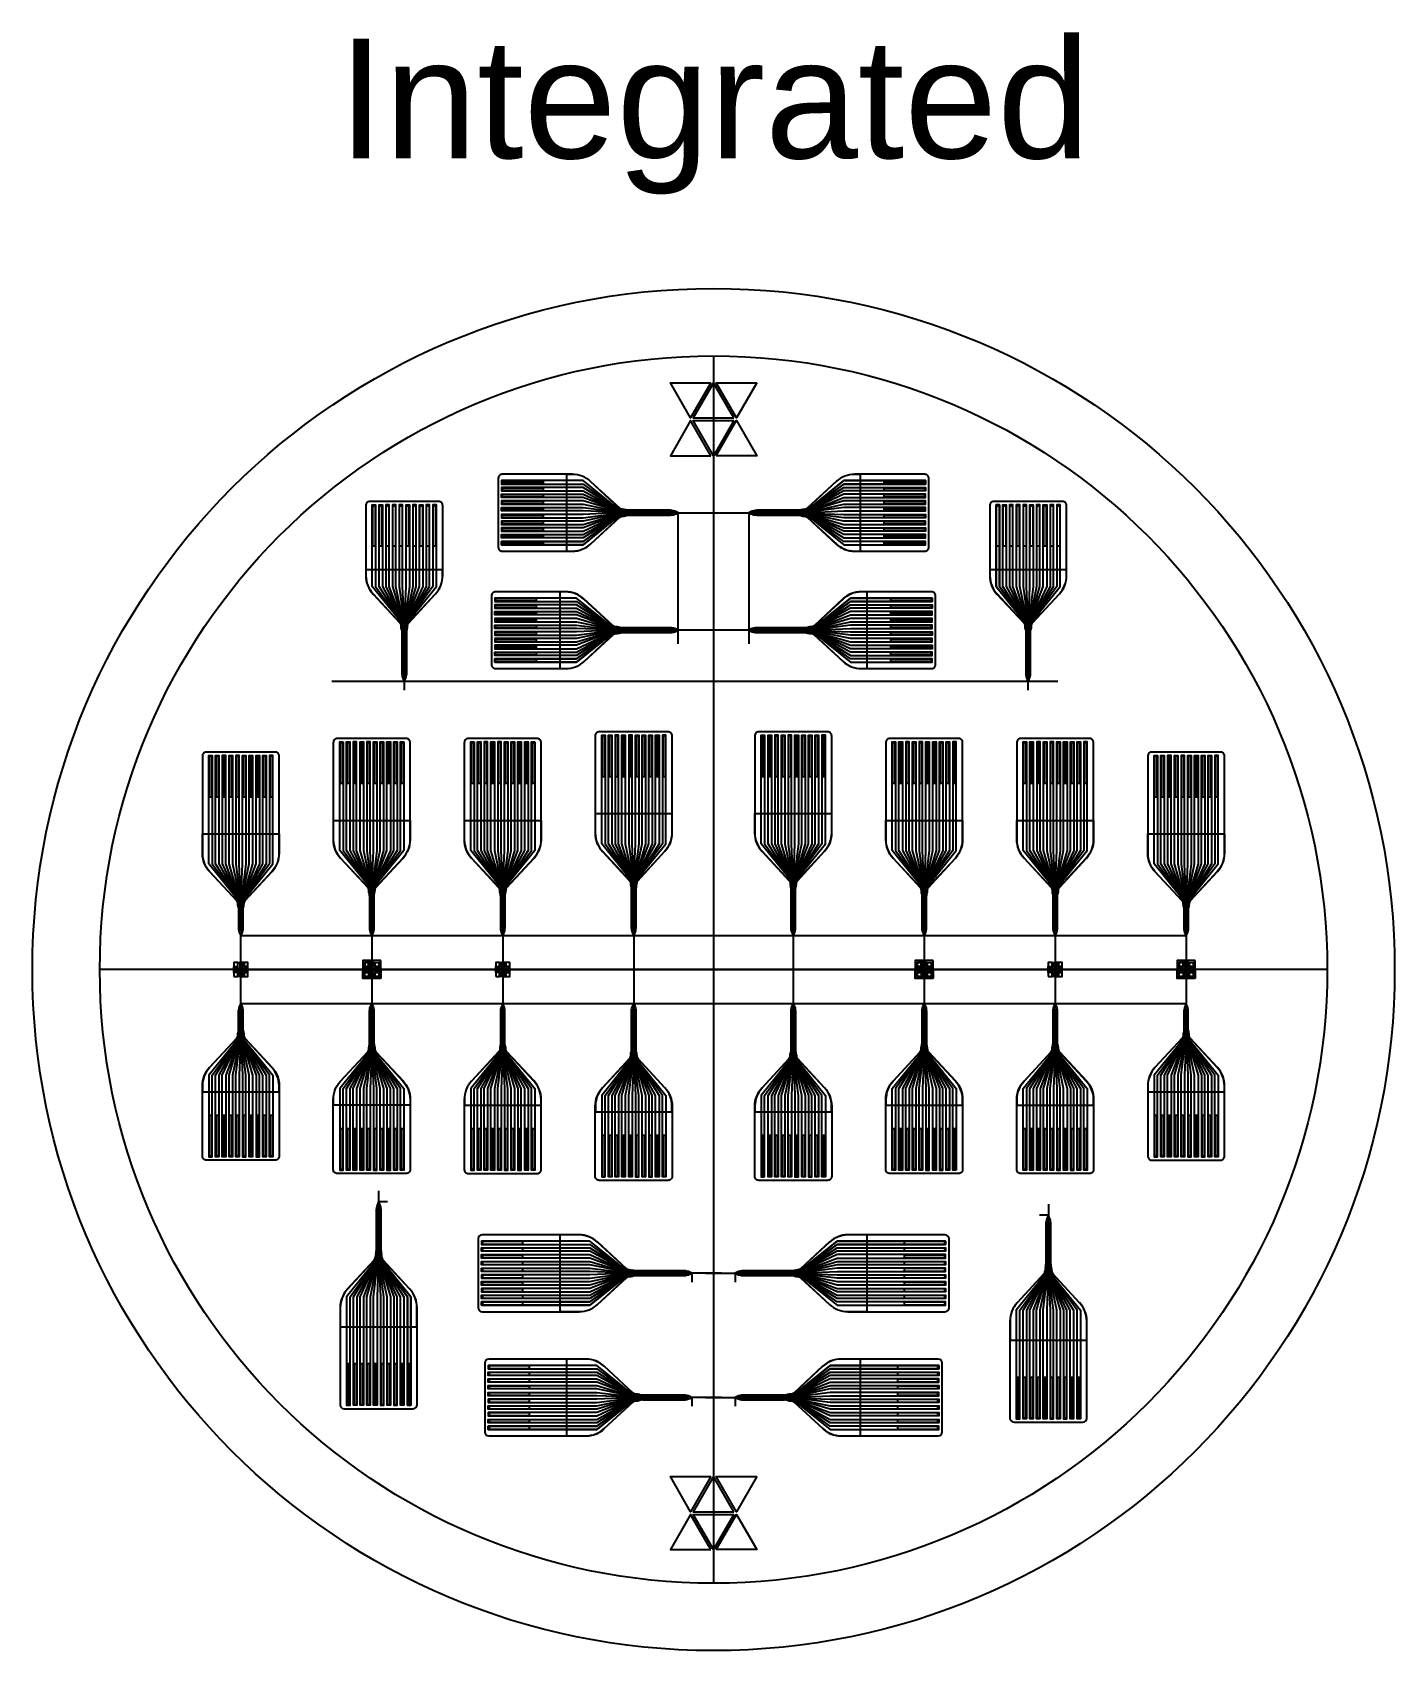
# Model space of a CAD drawing. Header units: millimetres. Extents: x 0 to 101, y 0 to 120.
import ezdxf

# ---------------------------------------------------------------- set-up
doc = ezdxf.new("R2010")
doc.units = ezdxf.units.MM
for name, color, linetype in [('1st Metal', 2, 'Continuous'), ('2nd Metal', 220, 'Continuous'), ('Aligner1', 191, 'Continuous'), ('Aligner2', 130, 'Continuous'), ('Aligner3', 210, 'Continuous'), ('Aligner4', 170, 'Continuous'), ('PI', 4, 'Continuous'), ('SU8', 110, 'Continuous')]:
    doc.layers.add(name, color=color, linetype=linetype)
doc.styles.get("Standard").update_dxf_attribs({"font": 'arial.ttf'})

msp = doc.modelspace()

# ---------------------------------------------------------------- texts
msp.add_text('Integrated', height=8.864).set_placement((23.07, 110.65))

# ---------------------------------------------------------------- linework, layer by layer
at = {"color": 242, "true_color": 0xcd2027}
for p, q in [((50.91, 96), (50.91, 5)), ((50.91, 53.03), (50.91, 47.97)), ((96.41, 50.5), (5.41, 50.5))]:
    msp.add_line(p, q, dxfattribs=at)
for p, q in [((53.52, 75.66), (48.3, 75.66)), ((76.44, 71.86), (74.24, 71.86)), ((25.57, 53.03), (25.57, 47.97)), ((35.28, 53.03), (35.28, 47.97)), ((44.99, 53.03), (44.99, 47.97)), ((56.82, 53.03), (56.82, 47.97)), ((66.53, 53.03), (66.53, 47.97)), ((76.24, 53.03), (76.24, 47.97)), ((15.86, 50.5), (85.95, 50.5)), ((15.86, 47.97), (15.81, 47.86)), ((15.92, 47.86), (15.86, 47.97))]:
    msp.add_line(p, q)
for points in [[(48.3, 74.66), (48.3, 84.37), (53.52, 84.37), (53.52, 74.66)], [(74.24, 71.21), (74.24, 71.86), (22.61, 71.86)], [(30.18, 71.86), (27.98, 71.86), (27.98, 71.21)], [(26.08, 34.1), (26.08, 33.29), (26.73, 33.29)], [(75.74, 33.1), (75.74, 32.29), (75.08, 32.29)], [(51.5, 27.98), (49.3, 27.98), (49.3, 27.33)], [(50.32, 27.98), (52.52, 27.98), (52.52, 27.33)], [(51.5, 18.77), (49.3, 18.77), (49.3, 18.12)], [(50.32, 18.77), (52.52, 18.77), (52.52, 18.12)]]:
    msp.add_lwpolyline(points)
msp.add_lwpolyline([(15.86, 53.03), (85.95, 53.03), (85.95, 47.97), (15.86, 47.97)], close=True)
for centre, start, end in [((16.7, 47.42), 153.4349, 180), ((15.02, 47.42), 360, 26.5651)]:
    msp.add_arc(centre, 1, start, end)
at = {"layer": '1st Metal'}
for p, q in [((45.34, 84.36), (45.31, 84.36)), ((45.31, 84.36), (45.34, 84.36)), ((54.81, 84.25), (54.27, 84.25)), ((54.81, 84.26), (54.28, 84.26)), ((54.81, 84.28), (54.34, 84.28)), ((54.81, 84.3), (54.42, 84.3)), ((54.81, 84.34), (54.5, 84.34)), ((56.25, 84.47), (56.4, 84.47)), ((56.25, 84.46), (56.4, 84.46)), ((56.25, 84.44), (56.4, 84.44)), ((56.25, 84.43), (56.4, 84.43)), ((56.37, 84.39), (56.37, 84.36)), ((56.37, 84.36), (56.37, 84.39)), ((56.37, 84.36), (56.4, 84.36)), ((56.4, 84.36), (56.37, 84.36)), ((46.52, 75.77), (46.48, 75.77)), ((46.52, 75.76), (46.48, 75.76)), ((46.52, 75.75), (46.48, 75.75)), ((46.52, 75.73), (46.48, 75.73)), ((46.52, 75.72), (46.48, 75.72)), ((46.52, 75.7), (46.48, 75.7)), ((46.52, 75.69), (46.48, 75.69)), ((46.51, 75.65), (46.48, 75.65)), ((46.48, 75.65), (46.51, 75.65)), ((46.52, 75.63), (46.48, 75.63)), ((46.52, 75.62), (46.48, 75.62)), ((46.52, 75.61), (46.48, 75.61)), ((46.52, 75.59), (46.48, 75.59)), ((54.77, 75.76), (54.81, 75.76)), ((54.77, 75.75), (54.81, 75.75)), ((54.77, 75.73), (54.81, 75.73)), ((54.77, 75.72), (54.81, 75.72)), ((54.77, 75.7), (54.81, 75.7)), ((54.77, 75.69), (54.81, 75.69)), ((54.77, 75.63), (54.81, 75.63)), ((54.77, 75.62), (54.81, 75.62)), ((54.77, 75.61), (54.81, 75.61)), ((54.77, 75.59), (54.81, 75.59)), ((27.97, 74.69), (27.97, 74.72)), ((27.97, 74.72), (27.97, 74.69)), ((46.52, 75.58), (46.48, 75.58)), ((46.52, 75.57), (46.48, 75.57)), ((54.77, 75.58), (54.81, 75.58)), ((54.77, 75.57), (54.81, 75.57)), ((54.77, 75.55), (54.81, 75.55)), ((54.77, 75.54), (54.81, 75.54)), ((74.22, 75.04), (74.22, 75.07)), ((74.22, 75.07), (74.22, 75.04)), ((74.35, 72.65), (74.35, 72.62)), ((25.46, 55.51), (25.46, 55.65)), ((25.68, 54.07), (25.68, 53.52)), ((44.88, 54.03), (44.88, 54.07)), ((44.9, 54.03), (44.9, 54.07)), ((44.91, 54.03), (44.91, 54.07)), ((44.92, 54.03), (44.92, 54.07)), ((44.94, 54.03), (44.94, 54.07)), ((44.95, 54.03), (44.95, 54.07)), ((45.01, 54.03), (45.01, 54.07)), ((45.02, 54.03), (45.02, 54.07)), ((45.04, 54.03), (45.04, 54.07)), ((45.05, 54.03), (45.05, 54.07)), ((45.06, 54.03), (45.06, 54.07)), ((45.08, 54.03), (45.08, 54.07)), ((45.09, 54.03), (45.09, 54.07)), ((45.1, 54.03), (45.1, 54.07)), ((56.71, 54.55), (56.71, 54.59)), ((56.73, 54.55), (56.73, 54.59)), ((56.74, 54.55), (56.74, 54.59)), ((56.75, 54.55), (56.75, 54.59)), ((56.77, 54.55), (56.77, 54.59)), ((56.78, 54.55), (56.78, 54.59)), ((56.84, 54.55), (56.84, 54.59)), ((56.85, 54.55), (56.85, 54.59)), ((56.87, 54.55), (56.87, 54.59)), ((56.88, 54.55), (56.88, 54.59)), ((56.89, 54.55), (56.89, 54.59)), ((56.91, 54.55), (56.91, 54.59)), ((56.92, 54.55), (56.92, 54.59)), ((85.84, 54.55), (85.84, 54.59)), ((85.86, 54.55), (85.86, 54.59)), ((85.87, 54.55), (85.87, 54.59)), ((85.88, 54.55), (85.88, 54.59)), ((85.9, 54.55), (85.9, 54.59)), ((85.91, 54.55), (85.91, 54.59)), ((85.97, 54.55), (85.97, 54.59)), ((85.98, 54.55), (85.98, 54.59)), ((86, 54.55), (86, 54.59)), ((86.01, 54.55), (86.01, 54.59)), ((86.02, 54.55), (86.02, 54.59)), ((86.04, 54.55), (86.04, 54.59)), ((86.05, 54.55), (86.05, 54.59)), ((56.71, 46.97), (56.71, 46.93)), ((56.73, 46.97), (56.73, 46.93)), ((56.74, 46.97), (56.74, 46.93)), ((56.75, 46.97), (56.75, 46.93)), ((56.77, 46.97), (56.77, 46.93)), ((56.78, 46.97), (56.78, 46.93)), ((56.79, 46.97), (56.79, 46.93)), ((56.81, 46.97), (56.81, 46.93)), ((56.87, 46.97), (56.87, 46.93)), ((56.88, 46.97), (56.88, 46.93)), ((56.89, 46.97), (56.89, 46.93)), ((56.91, 46.97), (56.91, 46.93)), ((56.92, 46.97), (56.92, 46.93)), ((56.93, 46.97), (56.93, 46.93)), ((76.13, 46.93), (76.13, 47.48)), ((85.84, 46.97), (85.84, 46.93)), ((85.86, 46.97), (85.86, 46.93)), ((85.87, 46.97), (85.87, 46.93)), ((85.88, 46.97), (85.88, 46.93)), ((85.9, 46.97), (85.9, 46.93)), ((85.91, 46.97), (85.91, 46.93)), ((85.92, 46.97), (85.92, 46.93)), ((85.94, 46.97), (85.94, 46.93)), ((86, 46.97), (86, 46.93)), ((86.01, 46.97), (86.01, 46.93)), ((86.02, 46.97), (86.02, 46.93)), ((86.04, 46.97), (86.04, 46.93)), ((86.05, 46.97), (86.05, 46.93)), ((86.06, 46.97), (86.06, 46.93)), ((44.9, 46.45), (44.9, 46.41)), ((44.91, 46.45), (44.91, 46.41)), ((44.92, 46.45), (44.92, 46.41)), ((44.94, 46.45), (44.94, 46.41)), ((44.95, 46.45), (44.95, 46.41)), ((44.96, 46.45), (44.96, 46.41)), ((44.98, 46.45), (44.98, 46.41)), ((45.04, 46.45), (45.04, 46.41)), ((45.05, 46.45), (45.05, 46.41)), ((45.06, 46.45), (45.06, 46.41)), ((45.08, 46.45), (45.08, 46.41)), ((45.09, 46.45), (45.09, 46.41)), ((45.1, 46.45), (45.1, 46.41)), ((76.31, 45.49), (76.31, 45.35)), ((76.35, 45.49), (76.35, 45.35)), ((25.97, 32.49), (25.97, 32.53)), ((26.1, 30.1), (26.1, 30.07)), ((26.1, 30.07), (26.1, 30.1)), ((75.75, 29.45), (75.75, 29.42)), ((75.75, 29.42), (75.75, 29.45)), ((48.05, 28.11), (48.01, 28.11)), ((48.05, 28.09), (48.01, 28.09)), ((48.05, 28.08), (48.01, 28.08)), ((48.05, 28.07), (48.01, 28.07)), ((48.05, 28.05), (48.01, 28.05)), ((48.05, 28.04), (48.01, 28.04)), ((48.05, 28.02), (48.01, 28.02)), ((48.05, 28.01), (48.01, 28.01)), ((48.05, 27.95), (48.01, 27.95)), ((48.05, 27.94), (48.01, 27.94)), ((48.05, 27.93), (48.01, 27.93)), ((48.05, 27.91), (48.01, 27.91)), ((48.05, 27.9), (48.01, 27.9)), ((48.05, 27.89), (48.01, 27.89)), ((54.3, 28.08), (54.34, 28.08)), ((54.3, 28.07), (54.34, 28.07)), ((54.3, 28.05), (54.34, 28.05)), ((54.3, 28.04), (54.34, 28.04)), ((54.3, 28.02), (54.34, 28.02)), ((54.3, 28.01), (54.34, 28.01)), ((54.3, 27.95), (54.34, 27.95)), ((54.3, 27.94), (54.34, 27.94)), ((54.3, 27.93), (54.34, 27.93)), ((54.3, 27.91), (54.34, 27.91)), ((54.3, 27.9), (54.34, 27.9)), ((54.3, 27.89), (54.34, 27.89)), ((54.3, 27.87), (54.34, 27.87)), ((54.31, 28), (54.34, 28)), ((54.34, 28), (54.31, 28)), ((46.45, 18.79), (46.42, 18.79)), ((46.42, 18.79), (46.45, 18.79)), ((46.57, 18.72), (46.42, 18.72)), ((46.57, 18.7), (46.42, 18.7)), ((46.57, 18.69), (46.42, 18.69)), ((46.57, 18.68), (46.42, 18.68)), ((46.45, 18.76), (46.45, 18.79)), ((46.45, 18.79), (46.45, 18.76)), ((48.01, 18.9), (48.55, 18.9)), ((48.01, 18.87), (48.48, 18.87)), ((48.01, 18.84), (48.4, 18.84)), ((48.01, 18.83), (48.39, 18.83)), ((48.01, 18.8), (48.31, 18.8)), ((55.48, 18.79), (55.51, 18.79)), ((55.51, 18.79), (55.48, 18.79))]:
    msp.add_line(p, q, dxfattribs=at)
for points in [[(56.46, 84.47, -0.072993), (56.43, 84.48), (56.43, 84.48, 0.072993), (56.4, 84.48), (54.13, 84.48, 0.201221), (54.06, 84.45, 0.681472), (54.07, 84.44, -0.011355), (54.11, 84.44), (54.15, 84.44), (54.15, 84.31), (54.11, 84.31, -0.062124), (53.89, 84.33), (53.89, 84.41, -0.040545), (54.03, 84.43, -0.282415), (54.13, 84.5), (56.4, 84.5, -0.072993), (56.43, 84.49), (56.43, 84.49, 0.072993), (56.46, 84.49), (57.77, 84.49), (60.57, 86.75), (61.8, 86.75), (66.62, 86.75), (66.62, 86.5), (61.8, 86.5), (60.57, 86.5), (57.77, 84.47)], [(41.25, 86.25), (40.02, 86.25), (35.2, 86.25), (35.2, 86), (40.02, 86), (41.25, 86), (44.05, 84.47), (45.25, 84.47, 0.072993), (45.27, 84.48), (45.28, 84.48, -0.072993), (45.31, 84.48), (47.54, 84.48), (47.54, 84.39), (47.53, 84.39), (47.53, 84.36), (47.56, 84.36), (47.56, 84.39), (47.55, 84.39), (47.55, 84.5), (45.31, 84.5, 0.072993), (45.28, 84.49), (45.27, 84.49, -0.072993), (45.25, 84.49), (44.05, 84.49)], [(41.25, 85.5), (40.02, 85.5), (35.2, 85.5), (35.2, 85.75), (40.02, 85.75), (41.25, 85.75), (44.05, 84.46), (45.25, 84.46, 0.072993), (45.27, 84.46), (45.28, 84.46, -0.072993), (45.31, 84.47), (47.4, 84.47), (47.4, 84.39), (47.41, 84.39), (47.41, 84.36), (47.38, 84.36), (47.38, 84.39), (47.39, 84.39), (47.39, 84.46), (45.31, 84.46, 0.072993), (45.28, 84.45), (45.27, 84.45, -0.072993), (45.25, 84.45), (44.05, 84.45)], [(41.25, 85.25), (40.02, 85.25), (35.2, 85.25), (35.2, 85), (40.02, 85), (41.25, 85), (44.05, 84.42), (45.25, 84.42, 0.072993), (45.27, 84.42), (45.28, 84.42, -0.072993), (45.31, 84.43), (47.24, 84.43), (47.24, 84.39), (47.23, 84.39), (47.23, 84.36), (47.26, 84.36), (47.26, 84.39), (47.25, 84.39), (47.25, 84.44), (45.31, 84.44, 0.072993), (45.28, 84.44), (45.27, 84.44, -0.072993), (45.25, 84.43), (44.05, 84.43)], [(56.46, 84.45, -0.072993), (56.43, 84.45), (56.43, 84.45, 0.072993), (56.4, 84.46), (56.16, 84.46), (56.16, 84.39), (56.17, 84.39), (56.17, 84.36), (56.14, 84.36), (56.14, 84.39), (56.15, 84.39), (56.15, 84.47), (56.4, 84.47, -0.072993), (56.43, 84.46), (56.43, 84.46, 0.072993), (56.46, 84.46), (57.77, 84.46), (60.57, 86.25), (61.8, 86.25), (66.62, 86.25), (66.62, 86), (61.8, 86), (60.57, 86), (57.77, 84.45)], [(60.57, 85.5), (61.8, 85.5), (66.62, 85.5), (66.62, 85.75), (61.8, 85.75), (60.57, 85.75), (57.77, 84.43), (56.46, 84.43, -0.072993), (56.43, 84.44), (56.43, 84.44, 0.072993), (56.4, 84.44), (56.23, 84.44), (56.23, 84.39), (56.22, 84.39), (56.22, 84.36), (56.25, 84.36), (56.25, 84.39), (56.24, 84.39), (56.24, 84.43), (56.4, 84.43, -0.072993), (56.43, 84.42), (56.43, 84.42, 0.072993), (56.46, 84.42), (57.77, 84.42)], [(56.46, 84.41, -0.072993), (56.43, 84.41), (56.43, 84.41, 0.072993), (56.4, 84.41), (56.3, 84.41), (56.3, 84.39), (56.29, 84.39), (56.29, 84.36), (56.32, 84.36), (56.32, 84.39), (56.31, 84.39), (56.31, 84.4), (56.4, 84.4, -0.072993), (56.43, 84.4), (56.43, 84.4, 0.072993), (56.46, 84.39), (57.77, 84.39), (60.57, 85), (61.8, 85), (66.62, 85), (66.62, 85.25), (61.8, 85.25), (60.57, 85.25), (57.77, 84.41)], [(27.88, 74.78, -0.072993), (27.87, 74.76), (27.87, 74.75, 0.072993), (27.87, 74.73), (27.87, 72.47, 0.201221), (27.9, 72.4, 0.681472), (27.92, 72.41, -0.011355), (27.92, 72.45), (27.92, 72.49), (28.05, 72.49), (28.05, 72.45, -0.062124), (28.02, 72.23), (27.94, 72.23, -0.040545), (27.92, 72.37, -0.282415), (27.86, 72.47), (27.86, 74.73, -0.072993), (27.86, 74.75), (27.86, 74.76, 0.072993), (27.87, 74.78), (27.87, 76.11), (25.61, 78.91), (25.61, 80.14), (25.61, 84.96), (25.86, 84.96), (25.86, 80.14), (25.86, 78.91), (27.88, 76.11)], [(27.91, 74.78, -0.072993), (27.9, 74.76), (27.9, 74.75, 0.072993), (27.9, 74.73), (27.9, 73.82), (27.97, 73.82), (27.97, 73.82), (28, 73.82), (28, 73.79), (27.97, 73.79), (27.97, 73.8), (27.89, 73.8), (27.89, 74.73, -0.072993), (27.89, 74.75), (27.89, 74.76, 0.072993), (27.89, 74.78), (27.89, 76.11), (26.11, 78.91), (26.11, 80.14), (26.11, 84.96), (26.36, 84.96), (26.36, 80.14), (26.36, 78.91), (27.91, 76.11)], [(26.86, 78.91), (26.86, 80.14), (26.86, 84.96), (26.61, 84.96), (26.61, 80.14), (26.61, 78.91), (27.92, 76.11), (27.92, 74.78, -0.072993), (27.92, 74.76), (27.92, 74.75, 0.072993), (27.91, 74.73), (27.91, 74.1), (27.97, 74.1), (27.97, 74.09), (28, 74.09), (28, 74.12), (27.97, 74.12), (27.97, 74.12), (27.92, 74.12), (27.92, 74.73, -0.072993), (27.93, 74.75), (27.93, 74.76, 0.072993), (27.93, 74.78), (27.93, 76.11)], [(27.95, 74.78, -0.072993), (27.94, 74.76), (27.94, 74.75, 0.072993), (27.94, 74.73), (27.94, 74.4), (27.97, 74.4), (27.97, 74.39), (28, 74.39), (28, 74.42), (27.97, 74.42), (27.97, 74.42), (27.95, 74.42), (27.95, 74.73, -0.072993), (27.96, 74.75), (27.96, 74.76, 0.072993), (27.96, 74.78), (27.96, 76.11), (27.36, 78.91), (27.36, 80.14), (27.36, 84.96), (27.11, 84.96), (27.11, 80.14), (27.11, 78.91), (27.95, 76.11)], [(29.11, 78.91), (29.11, 80.14), (29.11, 84.96), (29.36, 84.96), (29.36, 80.14), (29.36, 78.91), (28.07, 76.11), (28.07, 74.78, 0.072993), (28.07, 74.76), (28.07, 74.75, -0.072993), (28.08, 74.73), (28.08, 72.9), (28, 72.9), (28, 72.89), (27.97, 72.89), (27.97, 72.92), (28, 72.92), (28, 72.92), (28.07, 72.92), (28.07, 74.73, 0.072993), (28.06, 74.75), (28.06, 74.76, -0.072993), (28.06, 74.78), (28.06, 76.11)], [(28.01, 74.78, 0.072993), (28.02, 74.76), (28.02, 74.75, -0.072993), (28.02, 74.73), (28.02, 73.5), (28, 73.5), (28, 73.49), (27.97, 73.49), (27.97, 73.52), (28, 73.52), (28, 73.52), (28.01, 73.52), (28.01, 74.73, 0.072993), (28.01, 74.75), (28.01, 74.76, -0.072993), (28, 74.78), (28, 76.11), (28.11, 78.91), (28.11, 80.14), (28.11, 84.96), (28.36, 84.96), (28.36, 80.14), (28.36, 78.91), (28.01, 76.11)], [(29.86, 78.91), (29.86, 80.14), (29.86, 84.96), (29.61, 84.96), (29.61, 80.14), (29.61, 78.91), (28.08, 76.11), (28.08, 74.78, 0.072993), (28.09, 74.76), (28.09, 74.75, -0.072993), (28.09, 74.73), (28.09, 72.62), (28, 72.62), (28, 72.62), (27.97, 72.62), (27.97, 72.59), (28, 72.59), (28, 72.6), (28.1, 72.6), (28.1, 74.73, 0.072993), (28.1, 74.75), (28.1, 74.76, -0.072993), (28.1, 74.78), (28.1, 76.11)], [(28.86, 78.91), (28.86, 80.14), (28.86, 84.96), (28.61, 84.96), (28.61, 80.14), (28.61, 78.91), (28.03, 76.11), (28.03, 74.78, 0.072993), (28.03, 74.76), (28.03, 74.75, -0.072993), (28.04, 74.73), (28.04, 73.22), (28, 73.22), (28, 73.22), (27.97, 73.22), (27.97, 73.19), (28, 73.19), (28, 73.2), (28.05, 73.2), (28.05, 74.73, 0.072993), (28.05, 74.75), (28.05, 74.76, -0.072993), (28.04, 74.78), (28.04, 76.11)], [(41.25, 84.5), (40.02, 84.5), (35.2, 84.5), (35.2, 84.75), (40.02, 84.75), (41.25, 84.75), (44.05, 84.41), (45.25, 84.41, 0.072993), (45.27, 84.41), (45.28, 84.41, -0.072993), (45.31, 84.41), (47.1, 84.41), (47.1, 84.39), (47.11, 84.39), (47.11, 84.36), (47.08, 84.36), (47.08, 84.39), (47.09, 84.39), (47.09, 84.4), (45.31, 84.4, 0.072993), (45.28, 84.4), (45.27, 84.4, -0.072993), (45.25, 84.39), (44.05, 84.39)], [(45.25, 84.27, -0.072993), (45.27, 84.27), (45.28, 84.27, 0.072993), (45.31, 84.26), (47.69, 84.26, 0.201221), (47.76, 84.29, 0.681472), (47.75, 84.31, -0.011355), (47.71, 84.31), (47.67, 84.31), (47.67, 84.44), (47.71, 84.44, -0.062124), (47.93, 84.41), (47.93, 84.33, -0.040545), (47.79, 84.31, -0.282415), (47.69, 84.25), (45.31, 84.25, -0.072993), (45.28, 84.25), (45.27, 84.25, 0.072993), (45.25, 84.26), (44.05, 84.26), (41.25, 82), (40.02, 82), (35.2, 82), (35.2, 82.25), (40.02, 82.25), (41.25, 82.25), (44.05, 84.27)], [(45.25, 84.3, -0.072993), (45.27, 84.29), (45.28, 84.29, 0.072993), (45.31, 84.29), (45.76, 84.29), (45.76, 84.36), (45.76, 84.36), (45.76, 84.39), (45.79, 84.39), (45.79, 84.36), (45.78, 84.36), (45.78, 84.28), (45.31, 84.28, -0.072993), (45.28, 84.28), (45.27, 84.28, 0.072993), (45.25, 84.29), (44.05, 84.29), (41.25, 82.5), (40.02, 82.5), (35.2, 82.5), (35.2, 82.75), (40.02, 82.75), (41.25, 82.75), (44.05, 84.3)], [(41.25, 83.25), (40.02, 83.25), (35.2, 83.25), (35.2, 83), (40.02, 83), (41.25, 83), (44.05, 84.31), (45.25, 84.31, -0.072993), (45.27, 84.31), (45.28, 84.31, 0.072993), (45.31, 84.3), (45.63, 84.3), (45.63, 84.36), (45.64, 84.36), (45.64, 84.39), (45.61, 84.39), (45.61, 84.36), (45.61, 84.36), (45.61, 84.32), (45.31, 84.32, -0.072993), (45.28, 84.32), (45.27, 84.32, 0.072993), (45.25, 84.32), (44.05, 84.32)], [(45.25, 84.34, -0.072993), (45.27, 84.33), (45.28, 84.33, 0.072993), (45.31, 84.33), (45.48, 84.33), (45.48, 84.36), (45.49, 84.36), (45.49, 84.39), (45.46, 84.39), (45.46, 84.36), (45.46, 84.36), (45.46, 84.34), (45.31, 84.34, -0.072993), (45.28, 84.35), (45.27, 84.35, 0.072993), (45.25, 84.35), (44.05, 84.35), (41.25, 83.75), (40.02, 83.75), (35.2, 83.75), (35.2, 83.5), (40.02, 83.5), (41.25, 83.5), (44.05, 84.34)], [(54.28, 84.36), (54.29, 84.36), (54.29, 84.39), (54.26, 84.39), (54.26, 84.36), (54.27, 84.36), (54.27, 84.25), (56.4, 84.25, 0.072993), (56.43, 84.25), (56.43, 84.25, -0.072993), (56.46, 84.26), (57.77, 84.26), (60.57, 82.5), (61.8, 82.5), (66.62, 82.5), (66.62, 82.75), (61.8, 82.75), (60.57, 82.75), (57.77, 84.27), (56.46, 84.27, 0.072993), (56.43, 84.27), (56.43, 84.27, -0.072993), (56.4, 84.26), (54.28, 84.26)], [(74.13, 75.13, -0.072993), (74.13, 75.11), (74.13, 75.1, 0.072993), (74.12, 75.08), (74.12, 72.47, 0.201221), (74.15, 72.4, 0.681472), (74.17, 72.41, -0.011355), (74.17, 72.45), (74.17, 72.49), (74.3, 72.49), (74.3, 72.45, -0.062124), (74.27, 72.23), (74.2, 72.23, -0.040545), (74.17, 72.37, -0.282415), (74.11, 72.47), (74.11, 75.08, -0.072993), (74.12, 75.1), (74.12, 75.11, 0.072993), (74.12, 75.13), (74.12, 76.11), (71.86, 78.91), (71.86, 80.14), (71.86, 84.96), (72.11, 84.96), (72.11, 80.14), (72.11, 78.91), (74.13, 76.11)], [(74.16, 75.13, -0.072993), (74.16, 75.11), (74.16, 75.1, 0.072993), (74.15, 75.08), (74.15, 74.17), (74.22, 74.17), (74.22, 74.17), (74.25, 74.17), (74.25, 74.14), (74.22, 74.14), (74.22, 74.15), (74.14, 74.15), (74.14, 75.08, -0.072993), (74.14, 75.1), (74.14, 75.11, 0.072993), (74.15, 75.13), (74.15, 76.11), (72.36, 78.91), (72.36, 80.14), (72.36, 84.96), (72.61, 84.96), (72.61, 80.14), (72.61, 78.91), (74.16, 76.11)], [(73.11, 78.91), (73.11, 80.14), (73.11, 84.96), (72.86, 84.96), (72.86, 80.14), (72.86, 78.91), (74.18, 76.11), (74.18, 75.13, -0.072993), (74.17, 75.11), (74.17, 75.1, 0.072993), (74.17, 75.08), (74.17, 74.45), (74.22, 74.45), (74.22, 74.44), (74.25, 74.44), (74.25, 74.47), (74.22, 74.47), (74.22, 74.47), (74.18, 74.47), (74.18, 75.08, -0.072993), (74.18, 75.1), (74.18, 75.11, 0.072993), (74.19, 75.13), (74.19, 76.11)], [(74.2, 75.13, -0.072993), (74.2, 75.11), (74.2, 75.1, 0.072993), (74.19, 75.08), (74.19, 74.75), (74.22, 74.75), (74.22, 74.74), (74.25, 74.74), (74.25, 74.77), (74.22, 74.77), (74.22, 74.77), (74.21, 74.77), (74.21, 75.08, -0.072993), (74.21, 75.1), (74.21, 75.11, 0.072993), (74.21, 75.13), (74.21, 76.11), (73.61, 78.91), (73.61, 80.14), (73.61, 84.96), (73.36, 84.96), (73.36, 80.14), (73.36, 78.91), (74.2, 76.11)], [(75.36, 78.91), (75.36, 80.14), (75.36, 84.96), (75.61, 84.96), (75.61, 80.14), (75.61, 78.91), (74.32, 76.11), (74.32, 75.13, 0.072993), (74.33, 75.11), (74.33, 75.1, -0.072993), (74.33, 75.08), (74.33, 72.9), (74.25, 72.9), (74.25, 72.89), (74.22, 72.89), (74.22, 72.92), (74.25, 72.92), (74.25, 72.92), (74.32, 72.92), (74.32, 75.08, 0.072993), (74.32, 75.1), (74.31, 75.11, -0.072993), (74.31, 75.13), (74.31, 76.11)], [(74.27, 75.13, 0.072993), (74.27, 75.11), (74.27, 75.1, -0.072993), (74.28, 75.08), (74.28, 73.5), (74.25, 73.5), (74.25, 73.49), (74.22, 73.49), (74.22, 73.52), (74.25, 73.52), (74.25, 73.52), (74.27, 73.52), (74.27, 74.42), (74.27, 75.08, 0.072993), (74.26, 75.1), (74.26, 75.11, -0.072993), (74.26, 75.13), (74.26, 76.11), (74.36, 78.91), (74.36, 80.14), (74.36, 84.96), (74.61, 84.96), (74.61, 80.14), (74.61, 78.91), (74.27, 76.11)], [(75.11, 78.91), (75.11, 80.14), (75.11, 84.96), (74.86, 84.96), (74.86, 80.14), (74.86, 78.91), (74.28, 76.11), (74.28, 75.13, 0.072993), (74.29, 75.11), (74.29, 75.1, -0.072993), (74.29, 75.08), (74.29, 73.22), (74.25, 73.22), (74.25, 73.22), (74.22, 73.22), (74.22, 73.19), (74.25, 73.19), (74.25, 73.2), (74.3, 73.2), (74.3, 75.08, 0.072993), (74.3, 75.1), (74.3, 75.11, -0.072993), (74.3, 75.13), (74.3, 76.11)], [(54.87, 75.76, -0.072993), (54.84, 75.77), (54.84, 75.77, 0.072993), (54.81, 75.77), (54.13, 75.77, 0.201221), (54.06, 75.74, 0.681472), (54.07, 75.73, -0.011355), (54.11, 75.73), (54.15, 75.73), (54.15, 75.6), (54.11, 75.6, -0.062124), (53.89, 75.62), (53.89, 75.7, -0.040545), (54.03, 75.72, -0.282415), (54.13, 75.79), (54.81, 75.79, -0.072993), (54.84, 75.78), (54.84, 75.78, 0.072993), (54.87, 75.78), (58.27, 75.78), (61.07, 78.04), (62.3, 78.04), (67.12, 78.04), (67.12, 77.79), (62.3, 77.79), (61.07, 77.79), (58.27, 75.76)], [(40.75, 77.54), (39.52, 77.54), (34.7, 77.54), (34.7, 77.29), (39.52, 77.29), (40.75, 77.29), (43.55, 75.76), (46.42, 75.76, 0.072993), (46.45, 75.77), (46.45, 75.77, -0.072993), (46.48, 75.77), (47.54, 75.77), (47.54, 75.68), (47.53, 75.68), (47.53, 75.65), (47.56, 75.65), (47.56, 75.68), (47.55, 75.68), (47.55, 75.79), (46.52, 75.79), (46.48, 75.79, 0.072993), (46.45, 75.78), (46.45, 75.78, -0.072993), (46.42, 75.78), (43.55, 75.78)], [(40.75, 76.79), (39.52, 76.79), (34.7, 76.79), (34.7, 77.04), (39.52, 77.04), (40.75, 77.04), (43.55, 75.75), (46.42, 75.75, 0.072993), (46.45, 75.75), (46.45, 75.75, -0.072993), (46.48, 75.76), (47.4, 75.76), (47.4, 75.68), (47.41, 75.68), (47.41, 75.65), (47.38, 75.65), (47.38, 75.68), (47.39, 75.68), (47.39, 75.75), (46.48, 75.75, 0.072993), (46.45, 75.74), (46.45, 75.74, -0.072993), (46.42, 75.74), (43.55, 75.74)], [(54.87, 75.74, -0.072993), (54.84, 75.74), (54.84, 75.74, 0.072993), (54.81, 75.75), (54.58, 75.75), (54.58, 75.68), (54.59, 75.68), (54.59, 75.65), (54.56, 75.65), (54.56, 75.68), (54.57, 75.68), (54.57, 75.76), (54.81, 75.76, -0.072993), (54.84, 75.75), (54.84, 75.75, 0.072993), (54.87, 75.75), (58.27, 75.75), (61.07, 77.54), (62.3, 77.54), (67.12, 77.54), (67.12, 77.29), (62.3, 77.29), (61.07, 77.29), (58.27, 75.74)], [(61.07, 76.79), (62.3, 76.79), (67.12, 76.79), (67.12, 77.04), (62.3, 77.04), (61.07, 77.04), (58.27, 75.72), (54.87, 75.72, -0.072993), (54.84, 75.73), (54.84, 75.73, 0.072993), (54.81, 75.73), (54.64, 75.73), (54.64, 75.68), (54.63, 75.68), (54.63, 75.65), (54.66, 75.65), (54.66, 75.68), (54.65, 75.68), (54.65, 75.72), (54.81, 75.72, -0.072993), (54.84, 75.71), (54.84, 75.71, 0.072993), (54.87, 75.71), (58.27, 75.71)], [(46.42, 75.71, 0.072993), (46.45, 75.71), (46.45, 75.71, -0.072993), (46.48, 75.72), (47.24, 75.72), (47.24, 75.68), (47.23, 75.68), (47.23, 75.65), (47.26, 75.65), (47.26, 75.68), (47.25, 75.68), (47.25, 75.73), (46.48, 75.73, 0.072993), (46.45, 75.73), (46.45, 75.73, -0.072993), (46.42, 75.72), (43.55, 75.72), (40.75, 76.54), (39.52, 76.54), (34.7, 76.54), (34.7, 76.29), (39.52, 76.29), (40.75, 76.29), (43.55, 75.71)], [(40.75, 75.79), (39.52, 75.79), (34.7, 75.79), (34.7, 76.04), (39.52, 76.04), (40.75, 76.04), (43.55, 75.7), (46.42, 75.7, 0.072993), (46.45, 75.7), (46.45, 75.7, -0.072993), (46.48, 75.7), (47.1, 75.7), (47.1, 75.68), (47.11, 75.68), (47.11, 75.65), (47.08, 75.65), (47.08, 75.68), (47.09, 75.68), (47.09, 75.69), (46.48, 75.69, 0.072993), (46.45, 75.69), (46.45, 75.69, -0.072993), (46.42, 75.68), (43.55, 75.68)], [(46.42, 75.56, -0.072993), (46.45, 75.56), (46.45, 75.56, 0.072993), (46.48, 75.55), (47.69, 75.55, 0.201221), (47.76, 75.58, 0.681472), (47.75, 75.6, -0.011355), (47.71, 75.6), (47.67, 75.6), (47.67, 75.73), (47.71, 75.73, -0.062124), (47.93, 75.7), (47.93, 75.62, -0.040545), (47.79, 75.6, -0.282415), (47.69, 75.54), (46.48, 75.54, -0.072993), (46.45, 75.54), (46.45, 75.54, 0.072993), (46.42, 75.55), (43.55, 75.55), (40.75, 73.29), (39.52, 73.29), (34.7, 73.29), (34.7, 73.54), (39.52, 73.54), (40.75, 73.54), (43.55, 75.56)], [(46.42, 75.59, -0.072993), (46.45, 75.58), (46.45, 75.58, 0.072993), (46.48, 75.58), (46.94, 75.58), (46.94, 75.65), (46.93, 75.65), (46.93, 75.68), (46.96, 75.68), (46.96, 75.65), (46.95, 75.65), (46.95, 75.57), (46.48, 75.57, -0.072993), (46.45, 75.57), (46.45, 75.57, 0.072993), (46.42, 75.58), (43.55, 75.58), (40.75, 73.79), (39.52, 73.79), (34.7, 73.79), (34.7, 74.04), (39.52, 74.04), (40.75, 74.04), (43.55, 75.59)], [(40.75, 74.54), (39.52, 74.54), (34.7, 74.54), (34.7, 74.29), (39.52, 74.29), (40.75, 74.29), (43.55, 75.6), (46.42, 75.6, -0.072993), (46.45, 75.6), (46.45, 75.6, 0.072993), (46.48, 75.59), (46.8, 75.59), (46.8, 75.65), (46.81, 75.65), (46.81, 75.68), (46.78, 75.68), (46.78, 75.65), (46.79, 75.65), (46.79, 75.61), (46.48, 75.61, -0.072993), (46.45, 75.61), (46.45, 75.61, 0.072993), (46.42, 75.61), (43.55, 75.61)], [(46.42, 75.63, -0.072993), (46.45, 75.62), (46.45, 75.62, 0.072993), (46.48, 75.62), (46.65, 75.62), (46.65, 75.65), (46.66, 75.65), (46.66, 75.68), (46.63, 75.68), (46.63, 75.65), (46.64, 75.65), (46.64, 75.63), (46.48, 75.63, -0.072993), (46.45, 75.64), (46.45, 75.64, 0.072993), (46.42, 75.64), (43.55, 75.64), (40.75, 75.04), (39.52, 75.04), (34.7, 75.04), (34.7, 74.79), (39.52, 74.79), (40.75, 74.79), (43.55, 75.63)], [(54.87, 75.56, 0.072993), (54.84, 75.56), (54.84, 75.56, -0.072993), (54.81, 75.55), (54.28, 75.55), (54.28, 75.65), (54.29, 75.65), (54.29, 75.68), (54.26, 75.68), (54.26, 75.65), (54.27, 75.65), (54.27, 75.54), (54.81, 75.54, 0.072993), (54.84, 75.54), (54.84, 75.54, -0.072993), (54.87, 75.55), (58.27, 75.55), (61.07, 73.79), (62.3, 73.79), (67.12, 73.79), (67.12, 74.04), (62.3, 74.04), (61.07, 74.04), (58.27, 75.56)], [(61.07, 74.54), (62.3, 74.54), (67.12, 74.54), (67.12, 74.29), (62.3, 74.29), (61.07, 74.29), (58.27, 75.58), (54.87, 75.58, 0.072993), (54.84, 75.57), (54.84, 75.57, -0.072993), (54.81, 75.57), (54.34, 75.57), (54.34, 75.65), (54.33, 75.65), (54.33, 75.68), (54.36, 75.68), (54.36, 75.65), (54.35, 75.65), (54.35, 75.58), (54.81, 75.58, 0.072993), (54.84, 75.58), (54.84, 75.58, -0.072993), (54.87, 75.59), (58.27, 75.59)], [(54.87, 75.61, 0.072993), (54.84, 75.61), (54.84, 75.61, -0.072993), (54.81, 75.61), (54.43, 75.61), (54.43, 75.65), (54.44, 75.65), (54.44, 75.68), (54.41, 75.68), (54.41, 75.65), (54.42, 75.65), (54.42, 75.59), (54.81, 75.59, 0.072993), (54.84, 75.6), (54.84, 75.6, -0.072993), (54.87, 75.6), (58.27, 75.6), (61.07, 74.79), (62.3, 74.79), (67.12, 74.79), (67.12, 75.04), (62.3, 75.04), (61.07, 75.04), (58.27, 75.61)], [(54.87, 75.63, 0.072993), (54.84, 75.62), (54.84, 75.62, -0.072993), (54.81, 75.62), (54.49, 75.62), (54.49, 75.65), (54.48, 75.65), (54.48, 75.68), (54.51, 75.68), (54.51, 75.65), (54.5, 75.65), (54.5, 75.63), (54.81, 75.63, 0.072993), (54.84, 75.64), (54.84, 75.64, -0.072993), (54.87, 75.64), (58.27, 75.64), (61.07, 75.54), (62.3, 75.54), (67.12, 75.54), (67.12, 75.29), (62.3, 75.29), (61.07, 75.29), (58.27, 75.63)], [(54.87, 75.7, -0.072993), (54.84, 75.7), (54.84, 75.7, 0.072993), (54.81, 75.7), (54.72, 75.7), (54.72, 75.68), (54.71, 75.68), (54.71, 75.65), (54.74, 75.65), (54.74, 75.68), (54.73, 75.68), (54.73, 75.69), (54.81, 75.69, -0.072993), (54.84, 75.69), (54.84, 75.69, 0.072993), (54.87, 75.68), (58.27, 75.68), (61.07, 76.29), (62.3, 76.29), (67.12, 76.29), (67.12, 76.54), (62.3, 76.54), (61.07, 76.54), (58.27, 75.7)], [(23.95, 59.33), (25.49, 56.53), (25.49, 55.71, -0.072993), (25.48, 55.68), (25.48, 55.68, 0.072993), (25.48, 55.65), (25.48, 55.42), (25.55, 55.42), (25.55, 55.43), (25.58, 55.43), (25.58, 55.4), (25.55, 55.4), (25.55, 55.41), (25.46, 55.41), (25.46, 55.65, -0.072993), (25.47, 55.68), (25.47, 55.68, 0.072993), (25.47, 55.71), (25.47, 56.53), (23.7, 59.33), (23.7, 67.38), (23.95, 67.38)], [(24.2, 59.33), (25.5, 56.53), (25.5, 55.71, -0.072993), (25.5, 55.68), (25.5, 55.68, 0.072993), (25.49, 55.65), (25.49, 55.48), (25.55, 55.48), (25.55, 55.47), (25.58, 55.47), (25.58, 55.5), (25.55, 55.5), (25.55, 55.49), (25.5, 55.49), (25.5, 55.65, -0.072993), (25.51, 55.68), (25.51, 55.68, 0.072993), (25.51, 55.71), (25.51, 56.53), (24.45, 59.33), (24.45, 67.38), (24.2, 67.38)], [(24.95, 59.33), (25.54, 56.53), (25.54, 55.71, -0.072993), (25.54, 55.68), (25.53, 55.68, 0.072993), (25.53, 55.65), (25.53, 55.57), (25.55, 55.57), (25.55, 55.58), (25.58, 55.58), (25.58, 55.55), (25.55, 55.55), (25.55, 55.56), (25.52, 55.56), (25.52, 55.65, -0.072993), (25.52, 55.68), (25.52, 55.68, 0.072993), (25.53, 55.71), (25.53, 56.53), (24.7, 59.33), (24.7, 67.38), (24.95, 67.38)], [(27.45, 59.33), (25.67, 56.53), (25.67, 55.71, 0.072993), (25.68, 55.68), (25.68, 55.68, -0.072993), (25.68, 55.65), (25.68, 53.52), (25.58, 53.52), (25.58, 53.51), (25.55, 53.51), (25.55, 53.54), (25.58, 53.54), (25.58, 53.53), (25.67, 53.53), (25.67, 55.65, 0.072993), (25.67, 55.68), (25.67, 55.68, -0.072993), (25.66, 55.71), (25.66, 56.53), (27.2, 59.33), (27.2, 67.38), (27.45, 67.38)], [(26.95, 59.33), (25.65, 56.53), (25.65, 55.71, 0.072993), (25.65, 55.68), (25.65, 55.68, -0.072993), (25.66, 55.65), (25.66, 53.6), (25.58, 53.6), (25.58, 53.59), (25.55, 53.59), (25.55, 53.62), (25.58, 53.62), (25.58, 53.61), (25.64, 53.61), (25.64, 55.65, 0.072993), (25.64, 55.68), (25.64, 55.68, -0.072993), (25.64, 55.71), (25.64, 56.53), (26.7, 59.33), (26.7, 67.38), (26.95, 67.38)], [(26.45, 59.33), (25.62, 56.53), (25.62, 55.71, 0.072993), (25.62, 55.68), (25.63, 55.68, -0.072993), (25.63, 55.65), (25.63, 53.67), (25.58, 53.67), (25.58, 53.66), (25.55, 53.66), (25.55, 53.69), (25.58, 53.69), (25.58, 53.68), (25.62, 53.68), (25.62, 55.65, 0.072993), (25.61, 55.68), (25.61, 55.68, -0.072993), (25.61, 55.71), (25.61, 56.53), (26.2, 59.33), (26.2, 67.38), (26.45, 67.38)], [(25.95, 59.33), (25.59, 56.53), (25.59, 55.71, 0.072993), (25.6, 55.68), (25.6, 55.68, -0.072993), (25.6, 55.65), (25.6, 53.75), (25.58, 53.75), (25.58, 53.74), (25.55, 53.74), (25.55, 53.77), (25.58, 53.77), (25.58, 53.76), (25.59, 53.76), (25.59, 55.65, 0.072993), (25.59, 55.68), (25.59, 55.68, -0.072993), (25.58, 55.71), (25.58, 56.53), (25.7, 59.33), (25.7, 67.38), (25.95, 67.38)], [(33.66, 59.33), (35.2, 56.53), (35.2, 55.83, -0.072993), (35.19, 55.8), (35.19, 55.8, 0.072993), (35.19, 55.77), (35.19, 55.31), (35.26, 55.31), (35.26, 55.32), (35.29, 55.32), (35.29, 55.29), (35.26, 55.29), (35.26, 55.3), (35.17, 55.3), (35.17, 55.77, -0.072993), (35.18, 55.8), (35.18, 55.8, 0.072993), (35.18, 55.83), (35.18, 56.53), (33.41, 59.33), (33.41, 67.38), (33.66, 67.38)], [(33.91, 59.33), (35.21, 56.53), (35.21, 55.83, -0.072993), (35.21, 55.8), (35.21, 55.8, 0.072993), (35.2, 55.77), (35.2, 55.45), (35.26, 55.45), (35.26, 55.44), (35.29, 55.44), (35.29, 55.47), (35.26, 55.47), (35.26, 55.46), (35.21, 55.46), (35.21, 55.77, -0.072993), (35.22, 55.8), (35.22, 55.8, 0.072993), (35.22, 55.83), (35.22, 56.53), (34.16, 59.33), (34.16, 67.38), (33.91, 67.38)], [(34.66, 59.33), (35.25, 56.53), (35.25, 55.83, -0.072993), (35.25, 55.8), (35.24, 55.8, 0.072993), (35.24, 55.77), (35.24, 55.61), (35.26, 55.61), (35.26, 55.62), (35.29, 55.62), (35.29, 55.59), (35.26, 55.59), (35.26, 55.6), (35.23, 55.6), (35.23, 55.77, -0.072993), (35.23, 55.8), (35.23, 55.8, 0.072993), (35.24, 55.83), (35.24, 56.53), (34.41, 59.33), (34.41, 67.38), (34.66, 67.38)], [(37.16, 59.33), (35.38, 56.53), (35.38, 55.83, 0.072993), (35.39, 55.8), (35.39, 55.8, -0.072993), (35.39, 55.77), (35.39, 53.52), (35.29, 53.52), (35.29, 53.51), (35.26, 53.51), (35.26, 53.54), (35.29, 53.54), (35.29, 53.53), (35.38, 53.53), (35.38, 55.77, 0.072993), (35.38, 55.8), (35.38, 55.8, -0.072993), (35.37, 55.83), (35.37, 56.53), (36.91, 59.33), (36.91, 67.38), (37.16, 67.38)], [(36.66, 59.33), (35.36, 56.53), (35.36, 55.83, 0.072993), (35.36, 55.8), (35.36, 55.8, -0.072993), (35.37, 55.77), (35.37, 53.67), (35.29, 53.67), (35.29, 53.66), (35.26, 53.66), (35.26, 53.69), (35.29, 53.69), (35.29, 53.68), (35.35, 53.68), (35.35, 55.77, 0.072993), (35.35, 55.8), (35.35, 55.8, -0.072993), (35.35, 55.83), (35.35, 56.53), (36.41, 59.33), (36.41, 67.38), (36.66, 67.38)], [(36.16, 59.33), (35.33, 56.53), (35.33, 55.83, 0.072993), (35.33, 55.8), (35.34, 55.8, -0.072993), (35.34, 55.77), (35.34, 53.82), (35.29, 53.82), (35.29, 53.81), (35.26, 53.81), (35.26, 53.84), (35.29, 53.84), (35.29, 53.83), (35.33, 53.83), (35.33, 55.77, 0.072993), (35.32, 55.8), (35.32, 55.8, -0.072993), (35.32, 55.83), (35.32, 56.53), (35.91, 59.33), (35.91, 67.38), (36.16, 67.38)], [(35.66, 59.33), (35.3, 56.53), (35.3, 55.83, 0.072993), (35.31, 55.8), (35.31, 55.8, -0.072993), (35.31, 55.77), (35.31, 53.97), (35.29, 53.97), (35.29, 53.96), (35.26, 53.96), (35.26, 53.99), (35.29, 53.99), (35.29, 53.98), (35.3, 53.98), (35.3, 55.77, 0.072993), (35.3, 55.8), (35.3, 55.8, -0.072993), (35.29, 55.83), (35.29, 56.53), (35.41, 59.33), (35.41, 67.38), (35.66, 67.38)], [(43.37, 59.83), (44.91, 57.03), (44.91, 54.13, -0.072993), (44.9, 54.1), (44.9, 54.1, 0.072993), (44.9, 54.07), (44.9, 53.83), (44.97, 53.83), (44.97, 53.84), (45, 53.84), (45, 53.81), (44.97, 53.81), (44.97, 53.82), (44.88, 53.82), (44.88, 54.07, -0.072993), (44.89, 54.1), (44.89, 54.1, 0.072993), (44.89, 54.13), (44.89, 57.03), (43.12, 59.83), (43.12, 67.88), (43.37, 67.88)], [(43.62, 59.83), (44.92, 57.03), (44.92, 54.13, -0.072993), (44.92, 54.1), (44.92, 54.1, 0.072993), (44.91, 54.07), (44.91, 53.9), (44.97, 53.9), (44.97, 53.89), (45, 53.89), (45, 53.92), (44.97, 53.92), (44.97, 53.91), (44.92, 53.91), (44.92, 54.07, -0.072993), (44.93, 54.1), (44.93, 54.1, 0.072993), (44.93, 54.13), (44.93, 57.03), (43.87, 59.83), (43.87, 67.88), (43.62, 67.88)], [(44.37, 59.83), (44.96, 57.03), (44.96, 54.13, -0.072993), (44.96, 54.1), (44.95, 54.1, 0.072993), (44.95, 54.07), (44.95, 53.98), (44.97, 53.98), (44.97, 53.99), (45, 53.99), (45, 53.96), (44.97, 53.96), (44.97, 53.97), (44.94, 53.97), (44.94, 54.07, -0.072993), (44.94, 54.1), (44.94, 54.1, 0.072993), (44.95, 54.13), (44.95, 57.03), (44.12, 59.83), (44.12, 67.88), (44.37, 67.88)], [(46.87, 59.83), (45.09, 57.03), (45.09, 54.13, 0.072993), (45.1, 54.1), (45.1, 54.1, -0.072993), (45.1, 54.07), (45.1, 53.52), (45, 53.52), (45, 53.51), (44.97, 53.51), (44.97, 53.54), (45, 53.54), (45, 53.53), (45.09, 53.53), (45.09, 54.07, 0.072993), (45.09, 54.1), (45.09, 54.1, -0.072993), (45.08, 54.13), (45.08, 57.03), (46.62, 59.83), (46.62, 67.88), (46.87, 67.88)], [(46.37, 59.83), (45.07, 57.03), (45.07, 54.13, 0.072993), (45.07, 54.1), (45.07, 54.1, -0.072993), (45.08, 54.07), (45.08, 53.6), (45, 53.6), (45, 53.59), (44.97, 53.59), (44.97, 53.62), (45, 53.62), (45, 53.61), (45.06, 53.61), (45.06, 54.07, 0.072993), (45.06, 54.1), (45.06, 54.1, -0.072993), (45.06, 54.13), (45.06, 57.03), (46.12, 59.83), (46.12, 67.88), (46.37, 67.88)], [(45.87, 59.83), (45.04, 57.03), (45.04, 54.13, 0.072993), (45.04, 54.1), (45.05, 54.1, -0.072993), (45.05, 54.07), (45.05, 53.67), (45, 53.67), (45, 53.66), (44.97, 53.66), (44.97, 53.69), (45, 53.69), (45, 53.68), (45.04, 53.68), (45.04, 54.07, 0.072993), (45.03, 54.1), (45.03, 54.1, -0.072993), (45.03, 54.13), (45.03, 57.03), (45.62, 59.83), (45.62, 67.88), (45.87, 67.88)], [(45.37, 59.83), (45.01, 57.03), (45.01, 54.13, 0.072993), (45.02, 54.1), (45.02, 54.1, -0.072993), (45.02, 54.07), (45.02, 53.75), (45, 53.75), (45, 53.74), (44.97, 53.74), (44.97, 53.77), (45, 53.77), (45, 53.76), (45.01, 53.76), (45.01, 54.07, 0.072993), (45.01, 54.1), (45.01, 54.1, -0.072993), (45, 54.13), (45, 57.03), (45.12, 59.83), (45.12, 67.88), (45.37, 67.88)], [(55.2, 59.83), (56.74, 57.03), (56.74, 54.65, -0.072993), (56.73, 54.62), (56.73, 54.62, 0.072993), (56.73, 54.59), (56.73, 54.13), (56.8, 54.13), (56.8, 54.14), (56.83, 54.14), (56.83, 54.11), (56.8, 54.11), (56.8, 54.12), (56.71, 54.12), (56.71, 54.59, -0.072993), (56.72, 54.62), (56.72, 54.62, 0.072993), (56.72, 54.65), (56.72, 57.03), (54.95, 59.83), (54.95, 67.88), (55.2, 67.88)], [(55.45, 59.83), (56.75, 57.03), (56.75, 54.65, -0.072993), (56.75, 54.62), (56.75, 54.62, 0.072993), (56.74, 54.59), (56.74, 54.27), (56.8, 54.27), (56.8, 54.26), (56.83, 54.26), (56.83, 54.29), (56.8, 54.29), (56.8, 54.28), (56.75, 54.28), (56.75, 54.59, -0.072993), (56.76, 54.62), (56.76, 54.62, 0.072993), (56.76, 54.65), (56.76, 57.03), (55.7, 59.83), (55.7, 67.88), (55.45, 67.88)], [(56.2, 59.83), (56.79, 57.03), (56.79, 54.65, -0.072993), (56.79, 54.62), (56.78, 54.62, 0.072993), (56.78, 54.59), (56.78, 54.43), (56.8, 54.43), (56.8, 54.44), (56.83, 54.44), (56.83, 54.41), (56.8, 54.41), (56.8, 54.42), (56.77, 54.42), (56.77, 54.59, -0.072993), (56.77, 54.62), (56.77, 54.62, 0.072993), (56.78, 54.65), (56.78, 57.03), (55.95, 59.83), (55.95, 67.88), (56.2, 67.88)], [(58.7, 59.83), (56.92, 57.03), (56.92, 54.65, 0.072993), (56.93, 54.62), (56.93, 54.62, -0.072993), (56.93, 54.59), (56.93, 53.52), (56.83, 53.52), (56.83, 53.51), (56.8, 53.51), (56.8, 53.54), (56.83, 53.54), (56.83, 53.53), (56.92, 53.53), (56.92, 54.59, 0.072993), (56.92, 54.62), (56.92, 54.62, -0.072993), (56.91, 54.65), (56.91, 57.03), (58.45, 59.83), (58.45, 67.88), (58.7, 67.88)], [(58.2, 59.83), (56.9, 57.03), (56.9, 54.65, 0.072993), (56.9, 54.62), (56.9, 54.62, -0.072993), (56.91, 54.59), (56.91, 53.67), (56.83, 53.67), (56.83, 53.66), (56.8, 53.66), (56.8, 53.69), (56.83, 53.69), (56.83, 53.68), (56.89, 53.68), (56.89, 54.59, 0.072993), (56.89, 54.62), (56.89, 54.62, -0.072993), (56.89, 54.65), (56.89, 57.03), (57.95, 59.83), (57.95, 67.88), (58.2, 67.88)], [(57.7, 59.83), (56.87, 57.03), (56.87, 54.65, 0.072993), (56.87, 54.62), (56.88, 54.62, -0.072993), (56.88, 54.59), (56.88, 53.82), (56.83, 53.82), (56.83, 53.81), (56.8, 53.81), (56.8, 53.84), (56.83, 53.84), (56.83, 53.83), (56.87, 53.83), (56.87, 54.59, 0.072993), (56.86, 54.62), (56.86, 54.62, -0.072993), (56.86, 54.65), (56.86, 57.03), (57.45, 59.83), (57.45, 67.88), (57.7, 67.88)], [(57.2, 59.83), (56.84, 57.03), (56.84, 54.65, 0.072993), (56.85, 54.62), (56.85, 54.62, -0.072993), (56.85, 54.59), (56.85, 53.97), (56.83, 53.97), (56.83, 53.96), (56.8, 53.96), (56.8, 53.99), (56.83, 53.99), (56.83, 53.98), (56.84, 53.98), (56.84, 54.59, 0.072993), (56.84, 54.62), (56.84, 54.62, -0.072993), (56.83, 54.65), (56.83, 57.03), (56.95, 59.83), (56.95, 67.88), (57.2, 67.88)], [(64.91, 59.33), (66.45, 56.53), (66.45, 56.05, -0.072993), (66.44, 56.02), (66.44, 56.02, 0.072993), (66.44, 55.99), (66.44, 55.08), (66.51, 55.08), (66.51, 55.09), (66.54, 55.09), (66.54, 55.06), (66.51, 55.06), (66.51, 55.07), (66.42, 55.07), (66.42, 55.99, -0.072993), (66.43, 56.02), (66.43, 56.02, 0.072993), (66.43, 56.05), (66.43, 56.53), (64.66, 59.33), (64.66, 67.38), (64.91, 67.38)], [(65.16, 59.33), (66.46, 56.53), (66.46, 56.05, -0.072993), (66.46, 56.02), (66.46, 56.02, 0.072993), (66.45, 55.99), (66.45, 55.37), (66.51, 55.37), (66.51, 55.36), (66.54, 55.36), (66.54, 55.39), (66.51, 55.39), (66.51, 55.38), (66.46, 55.38), (66.46, 55.99, -0.072993), (66.47, 56.02), (66.47, 56.02, 0.072993), (66.47, 56.05), (66.47, 56.53), (65.41, 59.33), (65.41, 67.38), (65.16, 67.38)], [(65.91, 59.33), (66.5, 56.53), (66.5, 56.05, -0.072993), (66.5, 56.02), (66.49, 56.02, 0.072993), (66.49, 55.99), (66.49, 55.68), (66.51, 55.68), (66.51, 55.69), (66.54, 55.69), (66.54, 55.66), (66.51, 55.66), (66.51, 55.67), (66.48, 55.67), (66.48, 55.99, -0.072993), (66.48, 56.02), (66.48, 56.02, 0.072993), (66.49, 56.05), (66.49, 56.53), (65.66, 59.33), (65.66, 67.38), (65.91, 67.38)], [(68.41, 59.33), (66.63, 56.53), (66.63, 56.05, 0.072993), (66.64, 56.02), (66.64, 56.02, -0.072993), (66.64, 55.99), (66.64, 53.52), (66.54, 53.52), (66.54, 53.51), (66.51, 53.51), (66.51, 53.54), (66.54, 53.54), (66.54, 53.53), (66.63, 53.53), (66.63, 55.99, 0.072993), (66.63, 56.02), (66.63, 56.02, -0.072993), (66.62, 56.05), (66.62, 56.53), (68.16, 59.33), (68.16, 67.38), (68.41, 67.38)], [(67.91, 59.33), (66.61, 56.53), (66.61, 56.05, 0.072993), (66.61, 56.02), (66.61, 56.02, -0.072993), (66.62, 55.99), (66.62, 53.82), (66.54, 53.82), (66.54, 53.81), (66.51, 53.81), (66.51, 53.84), (66.54, 53.84), (66.54, 53.83), (66.6, 53.83), (66.6, 55.99, 0.072993), (66.6, 56.02), (66.6, 56.02, -0.072993), (66.6, 56.05), (66.6, 56.53), (67.66, 59.33), (67.66, 67.38), (67.91, 67.38)], [(67.41, 59.33), (66.58, 56.53), (66.58, 56.05, 0.072993), (66.58, 56.02), (66.59, 56.02, -0.072993), (66.59, 55.99), (66.59, 54.12), (66.54, 54.12), (66.54, 54.11), (66.51, 54.11), (66.51, 54.14), (66.54, 54.14), (66.54, 54.13), (66.58, 54.13), (66.58, 55.99, 0.072993), (66.57, 56.02), (66.57, 56.02, -0.072993), (66.57, 56.05), (66.57, 56.53), (67.16, 59.33), (67.16, 67.38), (67.41, 67.38)], [(66.91, 59.33), (66.55, 56.53), (66.55, 56.05, 0.072993), (66.56, 56.02), (66.56, 56.02, -0.072993), (66.56, 55.99), (66.56, 54.42), (66.54, 54.42), (66.54, 54.41), (66.51, 54.41), (66.51, 54.44), (66.54, 54.44), (66.54, 54.43), (66.55, 54.43), (66.55, 55.99, 0.072993), (66.55, 56.02), (66.55, 56.02, -0.072993), (66.54, 56.05), (66.54, 56.53), (66.66, 59.33), (66.66, 67.38), (66.91, 67.38)], [(74.62, 59.33), (76.16, 56.53), (76.16, 55.7, -0.072993), (76.15, 55.67), (76.15, 55.67, 0.072993), (76.15, 55.64), (76.15, 54.73), (76.22, 54.73), (76.22, 54.74), (76.25, 54.74), (76.25, 54.71), (76.22, 54.71), (76.22, 54.72), (76.13, 54.72), (76.13, 55.64, -0.072993), (76.14, 55.67), (76.14, 55.67, 0.072993), (76.14, 55.7), (76.14, 56.53), (74.37, 59.33), (74.37, 67.38), (74.62, 67.38)], [(74.87, 59.33), (76.17, 56.53), (76.17, 55.7, -0.072993), (76.17, 55.67), (76.17, 55.67, 0.072993), (76.16, 55.64), (76.16, 55.02), (76.22, 55.02), (76.22, 55.01), (76.25, 55.01), (76.25, 55.04), (76.22, 55.04), (76.22, 55.03), (76.17, 55.03), (76.17, 55.64, -0.072993), (76.18, 55.67), (76.18, 55.67, 0.072993), (76.18, 55.7), (76.18, 56.53), (75.12, 59.33), (75.12, 67.38), (74.87, 67.38)], [(75.62, 59.33), (76.21, 56.53), (76.21, 55.7, -0.072993), (76.21, 55.67), (76.2, 55.67, 0.072993), (76.2, 55.64), (76.2, 55.33), (76.22, 55.33), (76.22, 55.34), (76.25, 55.34), (76.25, 55.31), (76.22, 55.31), (76.22, 55.32), (76.19, 55.32), (76.19, 55.64, -0.072993), (76.19, 55.67), (76.19, 55.67, 0.072993), (76.2, 55.7), (76.2, 56.53), (75.37, 59.33), (75.37, 67.38), (75.62, 67.38)], [(78.12, 59.33), (76.34, 56.53), (76.34, 55.7, 0.072993), (76.35, 55.67), (76.35, 55.67, -0.072993), (76.35, 55.64), (76.35, 53.52), (76.25, 53.52), (76.25, 53.51), (76.22, 53.51), (76.22, 53.54), (76.25, 53.54), (76.25, 53.53), (76.34, 53.53), (76.34, 55.64, 0.072993), (76.34, 55.67), (76.34, 55.67, -0.072993), (76.33, 55.7), (76.33, 56.53), (77.87, 59.33), (77.87, 67.38), (78.12, 67.38)], [(77.62, 59.33), (76.32, 56.53), (76.32, 55.7, 0.072993), (76.32, 55.67), (76.32, 55.67, -0.072993), (76.33, 55.64), (76.33, 53.82), (76.25, 53.82), (76.25, 53.81), (76.22, 53.81), (76.22, 53.84), (76.25, 53.84), (76.25, 53.83), (76.31, 53.83), (76.31, 55.64, 0.072993), (76.31, 55.67), (76.31, 55.67, -0.072993), (76.31, 55.7), (76.31, 56.53), (77.37, 59.33), (77.37, 67.38), (77.62, 67.38)], [(77.12, 59.33), (76.29, 56.53), (76.29, 55.7, 0.072993), (76.29, 55.67), (76.3, 55.67, -0.072993), (76.3, 55.64), (76.3, 54.12), (76.25, 54.12), (76.25, 54.11), (76.22, 54.11), (76.22, 54.14), (76.25, 54.14), (76.25, 54.13), (76.29, 54.13), (76.29, 55.64, 0.072993), (76.28, 55.67), (76.28, 55.67, -0.072993), (76.28, 55.7), (76.28, 56.53), (76.87, 59.33), (76.87, 67.38), (77.12, 67.38)], [(76.62, 59.33), (76.26, 56.53), (76.26, 55.7, 0.072993), (76.27, 55.67), (76.27, 55.67, -0.072993), (76.27, 55.64), (76.27, 54.42), (76.25, 54.42), (76.25, 54.41), (76.22, 54.41), (76.22, 54.44), (76.25, 54.44), (76.25, 54.43), (76.26, 54.43), (76.26, 55.64, 0.072993), (76.26, 55.67), (76.26, 55.67, -0.072993), (76.25, 55.7), (76.25, 56.53), (76.37, 59.33), (76.37, 67.38), (76.62, 67.38)], [(15.78, 55.53), (15.78, 54.13, -0.072993), (15.77, 54.1), (15.77, 54.1, 0.072993), (15.77, 54.07), (15.77, 53.83), (15.84, 53.83), (15.84, 53.84), (15.87, 53.84), (15.87, 53.81), (15.84, 53.81), (15.84, 53.82), (15.75, 53.82), (15.75, 54.07, -0.072993), (15.76, 54.1), (15.76, 54.1, 0.072993), (15.76, 54.13), (15.76, 55.53), (13.99, 58.33), (13.99, 66.38), (14.24, 66.38), (14.24, 58.33)], [(15.79, 55.53), (15.79, 54.13, -0.072993), (15.79, 54.1), (15.79, 54.1, 0.072993), (15.78, 54.07), (15.78, 53.9), (15.84, 53.9), (15.84, 53.89), (15.87, 53.89), (15.87, 53.92), (15.84, 53.92), (15.84, 53.91), (15.79, 53.91), (15.79, 54.07, -0.072993), (15.8, 54.1), (15.8, 54.1, 0.072993), (15.8, 54.13), (15.8, 55.53), (14.74, 58.33), (14.74, 66.38), (14.49, 66.38), (14.49, 58.33)], [(15.83, 55.53), (15.83, 54.13, -0.072993), (15.83, 54.1), (15.82, 54.1, 0.072993), (15.82, 54.07), (15.82, 53.98), (15.84, 53.98), (15.84, 53.99), (15.87, 53.99), (15.87, 53.96), (15.84, 53.96), (15.84, 53.97), (15.81, 53.97), (15.81, 54.07, -0.072993), (15.81, 54.1), (15.81, 54.1, 0.072993), (15.82, 54.13), (15.82, 55.53), (14.99, 58.33), (14.99, 66.38), (15.24, 66.38), (15.24, 58.33)], [(15.88, 55.53), (15.88, 54.13, 0.072993), (15.89, 54.1), (15.89, 54.1, -0.072993), (15.89, 54.07), (15.89, 53.75), (15.87, 53.75), (15.87, 53.74), (15.84, 53.74), (15.84, 53.77), (15.87, 53.77), (15.87, 53.76), (15.88, 53.76), (15.88, 54.07, 0.072993), (15.88, 54.1), (15.88, 54.1, -0.072993), (15.87, 54.13), (15.87, 55.53), (15.99, 58.33), (15.99, 66.38), (16.24, 66.38), (16.24, 58.33)], [(15.91, 55.53), (15.91, 54.13, 0.072993), (15.91, 54.1), (15.92, 54.1, -0.072993), (15.92, 54.07), (15.92, 53.67), (15.87, 53.67), (15.87, 53.66), (15.84, 53.66), (15.84, 53.69), (15.87, 53.69), (15.87, 53.68), (15.91, 53.68), (15.91, 54.07, 0.072993), (15.9, 54.1), (15.9, 54.1, -0.072993), (15.9, 54.13), (15.9, 55.53), (16.49, 58.33), (16.49, 66.38), (16.74, 66.38), (16.74, 58.33)], [(15.94, 55.53), (15.94, 54.13, 0.072993), (15.94, 54.1), (15.94, 54.1, -0.072993), (15.95, 54.07), (15.95, 53.6), (15.87, 53.6), (15.87, 53.59), (15.84, 53.59), (15.84, 53.62), (15.87, 53.62), (15.87, 53.61), (15.93, 53.61), (15.93, 54.07, 0.072993), (15.93, 54.1), (15.93, 54.1, -0.072993), (15.93, 54.13), (15.93, 55.53), (16.99, 58.33), (16.99, 66.38), (17.24, 66.38), (17.24, 58.33)], [(15.96, 55.53), (15.96, 54.13, 0.072993), (15.97, 54.1), (15.97, 54.1, -0.072993), (15.97, 54.07), (15.97, 53.52), (15.87, 53.52), (15.87, 53.51), (15.84, 53.51), (15.84, 53.54), (15.87, 53.54), (15.87, 53.53), (15.96, 53.53), (15.96, 54.07, 0.072993), (15.96, 54.1), (15.96, 54.1, -0.072993), (15.95, 54.13), (15.95, 55.53), (17.49, 58.33), (17.49, 66.38), (17.74, 66.38), (17.74, 58.33)], [(84.33, 58.33), (85.87, 55.53), (85.87, 54.65, -0.072993), (85.86, 54.62), (85.86, 54.62, 0.072993), (85.86, 54.59), (85.86, 54.13), (85.93, 54.13), (85.93, 54.14), (85.96, 54.14), (85.96, 54.11), (85.93, 54.11), (85.93, 54.12), (85.84, 54.12), (85.84, 54.59, -0.072993), (85.85, 54.62), (85.85, 54.62, 0.072993), (85.85, 54.65), (85.85, 55.53), (84.08, 58.33), (84.08, 66.38), (84.33, 66.38)], [(84.58, 58.33), (85.88, 55.53), (85.88, 54.65, -0.072993), (85.88, 54.62), (85.88, 54.62, 0.072993), (85.87, 54.59), (85.87, 54.27), (85.93, 54.27), (85.93, 54.26), (85.96, 54.26), (85.96, 54.29), (85.93, 54.29), (85.93, 54.28), (85.88, 54.28), (85.88, 54.59, -0.072993), (85.89, 54.62), (85.89, 54.62, 0.072993), (85.89, 54.65), (85.89, 55.53), (84.83, 58.33), (84.83, 66.38), (84.58, 66.38)], [(85.33, 58.33), (85.92, 55.53), (85.92, 54.65, -0.072993), (85.92, 54.62), (85.91, 54.62, 0.072993), (85.91, 54.59), (85.91, 54.43), (85.93, 54.43), (85.93, 54.44), (85.96, 54.44), (85.96, 54.41), (85.93, 54.41), (85.93, 54.42), (85.9, 54.42), (85.9, 54.59, -0.072993), (85.9, 54.62), (85.9, 54.62, 0.072993), (85.91, 54.65), (85.91, 55.53), (85.08, 58.33), (85.08, 66.38), (85.33, 66.38)], [(87.83, 58.33), (86.05, 55.53), (86.05, 54.65, 0.072993), (86.06, 54.62), (86.06, 54.62, -0.072993), (86.06, 54.59), (86.06, 53.52), (85.96, 53.52), (85.96, 53.51), (85.93, 53.51), (85.93, 53.54), (85.96, 53.54), (85.96, 53.53), (86.05, 53.53), (86.05, 54.59, 0.072993), (86.05, 54.62), (86.05, 54.62, -0.072993), (86.04, 54.65), (86.04, 55.53), (87.58, 58.33), (87.58, 66.38), (87.83, 66.38)], [(87.33, 58.33), (86.03, 55.53), (86.03, 54.65, 0.072993), (86.03, 54.62), (86.03, 54.62, -0.072993), (86.04, 54.59), (86.04, 53.67), (85.96, 53.67), (85.96, 53.66), (85.93, 53.66), (85.93, 53.69), (85.96, 53.69), (85.96, 53.68), (86.02, 53.68), (86.02, 54.59, 0.072993), (86.02, 54.62), (86.02, 54.62, -0.072993), (86.02, 54.65), (86.02, 55.53), (87.08, 58.33), (87.08, 66.38), (87.33, 66.38)], [(86.83, 58.33), (86, 55.53), (86, 54.65, 0.072993), (86, 54.62), (86.01, 54.62, -0.072993), (86.01, 54.59), (86.01, 53.82), (85.96, 53.82), (85.96, 53.81), (85.93, 53.81), (85.93, 53.84), (85.96, 53.84), (85.96, 53.83), (86, 53.83), (86, 54.59, 0.072993), (85.99, 54.62), (85.99, 54.62, -0.072993), (85.99, 54.65), (85.99, 55.53), (86.58, 58.33), (86.58, 66.38), (86.83, 66.38)], [(86.33, 58.33), (85.97, 55.53), (85.97, 54.65, 0.072993), (85.98, 54.62), (85.98, 54.62, -0.072993), (85.98, 54.59), (85.98, 53.97), (85.96, 53.97), (85.96, 53.96), (85.93, 53.96), (85.93, 53.99), (85.96, 53.99), (85.96, 53.98), (85.97, 53.98), (85.97, 54.59, 0.072993), (85.97, 54.62), (85.97, 54.62, -0.072993), (85.96, 54.65), (85.96, 55.53), (86.08, 58.33), (86.08, 66.38), (86.33, 66.38)], [(15.76, 46.38), (15.76, 46.38, -0.072993), (15.75, 46.41), (15.75, 47.48), (15.86, 47.48), (15.86, 47.49), (15.89, 47.49), (15.89, 47.46), (15.86, 47.46), (15.86, 47.47), (15.77, 47.47), (15.77, 46.41, 0.072993), (15.77, 46.38), (15.77, 46.38, -0.072993), (15.77, 46.35), (15.77, 45.47), (14.24, 42.67), (14.24, 41.44), (14.24, 36.62), (13.99, 36.62), (13.99, 41.44), (13.99, 42.67), (15.76, 45.47), (15.76, 46.35, 0.072993)], [(14.74, 41.44), (14.74, 36.62), (14.49, 36.62), (14.49, 41.44), (14.49, 42.67), (15.79, 45.47), (15.79, 46.35, 0.072993), (15.79, 46.38), (15.78, 46.38, -0.072993), (15.78, 46.41), (15.78, 47.33), (15.86, 47.33), (15.86, 47.34), (15.89, 47.34), (15.89, 47.31), (15.86, 47.31), (15.86, 47.32), (15.79, 47.32), (15.79, 46.41, 0.072993), (15.8, 46.38), (15.8, 46.38, -0.072993), (15.8, 46.35), (15.8, 45.47), (14.74, 42.67)], [(15.24, 41.44), (15.24, 36.62), (14.99, 36.62), (14.99, 41.44), (14.99, 42.67), (15.82, 45.47), (15.82, 46.35, 0.072993), (15.81, 46.38), (15.81, 46.38, -0.072993), (15.81, 46.41), (15.81, 47.18), (15.86, 47.18), (15.86, 47.19), (15.89, 47.19), (15.89, 47.16), (15.86, 47.16), (15.86, 47.17), (15.82, 47.17), (15.82, 46.41, 0.072993), (15.82, 46.38), (15.82, 46.38, -0.072993), (15.83, 46.35), (15.83, 45.47), (15.24, 42.67)], [(15.74, 41.44), (15.74, 36.62), (15.49, 36.62), (15.49, 41.44), (15.49, 42.67), (15.84, 45.47), (15.84, 46.35, 0.072993), (15.84, 46.38), (15.84, 46.38, -0.072993), (15.83, 46.41), (15.83, 47.03), (15.86, 47.03), (15.86, 47.04), (15.89, 47.04), (15.89, 47.01), (15.86, 47.01), (15.86, 47.02), (15.85, 47.02), (15.85, 46.41, 0.072993), (15.85, 46.38), (15.85, 46.38, -0.072993), (15.86, 46.35), (15.86, 45.47), (15.74, 42.67)], [(17.74, 41.44), (17.74, 36.62), (17.49, 36.62), (17.49, 41.44), (17.49, 42.67), (15.95, 45.47), (15.95, 46.35, -0.072993), (15.96, 46.38), (15.96, 46.38, 0.072993), (15.96, 46.41), (15.96, 46.87), (15.89, 46.87), (15.89, 46.86), (15.86, 46.86), (15.86, 46.89), (15.89, 46.89), (15.89, 46.88), (15.97, 46.88), (15.97, 46.41, -0.072993), (15.97, 46.38), (15.97, 46.38, 0.072993), (15.96, 46.35), (15.96, 45.47), (17.74, 42.67)], [(25.47, 45.33), (25.47, 45.33, -0.072993), (25.46, 45.36), (25.46, 47.48), (25.57, 47.48), (25.57, 47.49), (25.6, 47.49), (25.6, 47.46), (25.57, 47.46), (25.57, 47.47), (25.48, 47.47), (25.48, 45.36, 0.072993), (25.48, 45.33), (25.48, 45.33, -0.072993), (25.48, 45.3), (25.48, 44.47), (23.95, 41.67), (23.95, 40.44), (23.95, 35.62), (23.7, 35.62), (23.7, 40.44), (23.7, 41.67), (25.47, 44.47), (25.47, 45.3, 0.072993)], [(25.5, 45.33), (25.49, 45.33, -0.072993), (25.49, 45.36), (25.49, 47.18), (25.57, 47.18), (25.57, 47.19), (25.6, 47.19), (25.6, 47.16), (25.57, 47.16), (25.57, 47.17), (25.5, 47.17), (25.5, 45.36, 0.072993), (25.51, 45.33), (25.51, 45.33, -0.072993), (25.51, 45.3), (25.51, 44.47), (24.45, 41.67), (24.45, 40.44), (24.45, 35.62), (24.2, 35.62), (24.2, 40.44), (24.2, 41.67), (25.5, 44.47), (25.5, 45.3, 0.072993)], [(25.52, 45.33), (25.52, 45.33, -0.072993), (25.52, 45.36), (25.52, 46.88), (25.57, 46.88), (25.57, 46.89), (25.6, 46.89), (25.6, 46.86), (25.57, 46.86), (25.57, 46.87), (25.53, 46.87), (25.53, 45.36, 0.072993), (25.53, 45.33), (25.53, 45.33, -0.072993), (25.54, 45.3), (25.54, 44.47), (24.95, 41.67), (24.95, 40.44), (24.95, 35.62), (24.7, 35.62), (24.7, 40.44), (24.7, 41.67), (25.53, 44.47), (25.53, 45.3, 0.072993)], [(35.18, 44.98), (35.18, 44.98, -0.072993), (35.17, 45.01), (35.17, 47.48), (35.28, 47.48), (35.28, 47.49), (35.31, 47.49), (35.31, 47.46), (35.28, 47.46), (35.28, 47.47), (35.19, 47.47), (35.19, 45.01, 0.072993), (35.19, 44.98), (35.19, 44.98, -0.072993), (35.19, 44.95), (35.19, 44.47), (33.66, 41.67), (33.66, 40.44), (33.66, 35.62), (33.41, 35.62), (33.41, 40.44), (33.41, 41.67), (35.18, 44.47), (35.18, 44.95, 0.072993)], [(35.21, 44.98), (35.2, 44.98, -0.072993), (35.2, 45.01), (35.2, 47.18), (35.28, 47.18), (35.28, 47.19), (35.31, 47.19), (35.31, 47.16), (35.28, 47.16), (35.28, 47.17), (35.21, 47.17), (35.21, 45.01, 0.072993), (35.22, 44.98), (35.22, 44.98, -0.072993), (35.22, 44.95), (35.22, 44.47), (34.16, 41.67), (34.16, 40.44), (34.16, 35.62), (33.91, 35.62), (33.91, 40.44), (33.91, 41.67), (35.21, 44.47), (35.21, 44.95, 0.072993)], [(35.23, 44.98), (35.23, 44.98, -0.072993), (35.23, 45.01), (35.23, 46.88), (35.28, 46.88), (35.28, 46.89), (35.31, 46.89), (35.31, 46.86), (35.28, 46.86), (35.28, 46.87), (35.24, 46.87), (35.24, 45.01, 0.072993), (35.24, 44.98), (35.24, 44.98, -0.072993), (35.25, 44.95), (35.25, 44.47), (34.66, 41.67), (34.66, 40.44), (34.66, 35.62), (34.41, 35.62), (34.41, 40.44), (34.41, 41.67), (35.24, 44.47), (35.24, 44.95, 0.072993)], [(44.89, 46.38), (44.89, 46.38, -0.072993), (44.88, 46.41), (44.88, 47.48), (44.99, 47.48), (44.99, 47.49), (45.02, 47.49), (45.02, 47.46), (44.99, 47.46), (44.99, 47.47), (44.9, 47.47), (44.9, 46.41, 0.072993), (44.9, 46.38), (44.9, 46.38, -0.072993), (44.9, 46.35), (44.9, 43.97), (43.37, 41.17), (43.37, 39.94), (43.37, 35.12), (43.12, 35.12), (43.12, 39.94), (43.12, 41.17), (44.89, 43.97), (44.89, 46.35, 0.072993)], [(43.87, 39.94), (43.87, 35.12), (43.62, 35.12), (43.62, 39.94), (43.62, 41.17), (44.92, 43.97), (44.92, 46.35, 0.072993), (44.92, 46.38), (44.91, 46.38, -0.072993), (44.91, 46.41), (44.91, 47.33), (44.99, 47.33), (44.99, 47.34), (45.02, 47.34), (45.02, 47.31), (44.99, 47.31), (44.99, 47.32), (44.92, 47.32), (44.92, 46.41, 0.072993), (44.93, 46.38), (44.93, 46.38, -0.072993), (44.93, 46.35), (44.93, 43.97), (43.87, 41.17)], [(44.37, 39.94), (44.37, 35.12), (44.12, 35.12), (44.12, 39.94), (44.12, 41.17), (44.95, 43.97), (44.95, 46.35, 0.072993), (44.94, 46.38), (44.94, 46.38, -0.072993), (44.94, 46.41), (44.94, 47.18), (44.99, 47.18), (44.99, 47.19), (45.02, 47.19), (45.02, 47.16), (44.99, 47.16), (44.99, 47.17), (44.95, 47.17), (44.95, 46.41, 0.072993), (44.95, 46.38), (44.95, 46.38, -0.072993), (44.96, 46.35), (44.96, 43.97), (44.37, 41.17)], [(44.87, 39.94), (44.87, 35.12), (44.62, 35.12), (44.62, 39.94), (44.62, 41.17), (44.97, 43.97), (44.97, 46.35, 0.072993), (44.97, 46.38), (44.97, 46.38, -0.072993), (44.96, 46.41), (44.96, 47.03), (44.99, 47.03), (44.99, 47.04), (45.02, 47.04), (45.02, 47.01), (44.99, 47.01), (44.99, 47.02), (44.98, 47.02), (44.98, 46.41, 0.072993), (44.98, 46.38), (44.98, 46.38, -0.072993), (44.99, 46.35), (44.99, 43.97), (44.87, 41.17)], [(46.87, 39.94), (46.87, 35.12), (46.62, 35.12), (46.62, 39.94), (46.62, 41.17), (45.08, 43.97), (45.08, 46.35, -0.072993), (45.09, 46.38), (45.09, 46.38, 0.072993), (45.09, 46.41), (45.09, 46.87), (45.02, 46.87), (45.02, 46.86), (44.99, 46.86), (44.99, 46.89), (45.02, 46.89), (45.02, 46.88), (45.1, 46.88), (45.1, 46.41, -0.072993), (45.1, 46.38), (45.1, 46.38, 0.072993), (45.09, 46.35), (45.09, 43.97), (46.87, 41.17)], [(55.2, 39.94), (55.2, 35.12), (54.95, 35.12), (54.95, 39.94), (54.95, 41.17), (56.72, 43.97), (56.72, 46.87, 0.072993), (56.72, 46.9), (56.72, 46.9, -0.072993), (56.71, 46.93), (56.71, 47.48), (56.82, 47.48), (56.82, 47.49), (56.85, 47.49), (56.85, 47.46), (56.82, 47.46), (56.82, 47.47), (56.73, 47.47), (56.73, 46.93, 0.072993), (56.73, 46.9), (56.73, 46.9, -0.072993), (56.73, 46.87), (56.73, 43.97), (55.2, 41.17)], [(55.7, 39.94), (55.7, 35.12), (55.45, 35.12), (55.45, 39.94), (55.45, 41.17), (56.75, 43.97), (56.75, 46.87, 0.072993), (56.75, 46.9), (56.74, 46.9, -0.072993), (56.74, 46.93), (56.74, 47.4), (56.82, 47.4), (56.82, 47.41), (56.85, 47.41), (56.85, 47.38), (56.82, 47.38), (56.82, 47.39), (56.75, 47.39), (56.75, 46.93, 0.072993), (56.76, 46.9), (56.76, 46.9, -0.072993), (56.76, 46.87), (56.76, 43.97), (55.7, 41.17)], [(56.2, 39.94), (56.2, 35.12), (55.95, 35.12), (55.95, 39.94), (55.95, 41.17), (56.78, 43.97), (56.78, 46.87, 0.072993), (56.77, 46.9), (56.77, 46.9, -0.072993), (56.77, 46.93), (56.77, 47.33), (56.82, 47.33), (56.82, 47.34), (56.85, 47.34), (56.85, 47.31), (56.82, 47.31), (56.82, 47.32), (56.78, 47.32), (56.78, 46.93, 0.072993), (56.78, 46.9), (56.78, 46.9, -0.072993), (56.79, 46.87), (56.79, 43.97), (56.2, 41.17)], [(56.8, 46.9), (56.8, 46.9, -0.072993), (56.79, 46.93), (56.79, 47.25), (56.82, 47.25), (56.82, 47.26), (56.85, 47.26), (56.85, 47.23), (56.82, 47.23), (56.82, 47.24), (56.81, 47.24), (56.81, 46.93, 0.072993), (56.81, 46.9), (56.81, 46.9, -0.072993), (56.82, 46.87), (56.82, 43.97), (56.7, 41.17), (56.7, 39.94), (56.7, 35.12), (56.45, 35.12), (56.45, 39.94), (56.45, 41.17), (56.8, 43.97), (56.8, 46.87, 0.072993)], [(58.7, 39.94), (58.7, 35.12), (58.45, 35.12), (58.45, 39.94), (58.45, 41.17), (56.91, 43.97), (56.91, 46.87, -0.072993), (56.92, 46.9), (56.92, 46.9, 0.072993), (56.92, 46.93), (56.92, 47.17), (56.85, 47.17), (56.85, 47.16), (56.82, 47.16), (56.82, 47.19), (56.85, 47.19), (56.85, 47.18), (56.93, 47.18), (56.93, 46.93, -0.072993), (56.93, 46.9), (56.93, 46.9, 0.072993), (56.92, 46.87), (56.92, 43.97), (58.7, 41.17)], [(57.95, 39.94), (57.95, 35.12), (58.2, 35.12), (58.2, 39.94), (58.2, 41.17), (56.9, 43.97), (56.9, 46.87, -0.072993), (56.9, 46.9), (56.9, 46.9, 0.072993), (56.91, 46.93), (56.91, 47.1), (56.85, 47.1), (56.85, 47.11), (56.82, 47.11), (56.82, 47.08), (56.85, 47.08), (56.85, 47.09), (56.89, 47.09), (56.89, 46.93, -0.072993), (56.89, 46.9), (56.89, 46.9, 0.072993), (56.88, 46.87), (56.88, 43.97), (57.95, 41.17)], [(57.7, 39.94), (57.7, 35.12), (57.45, 35.12), (57.45, 39.94), (57.45, 41.17), (56.86, 43.97), (56.86, 46.87, -0.072993), (56.86, 46.9), (56.86, 46.9, 0.072993), (56.87, 46.93), (56.87, 47.02), (56.85, 47.02), (56.85, 47.01), (56.82, 47.01), (56.82, 47.04), (56.85, 47.04), (56.85, 47.03), (56.88, 47.03), (56.88, 46.93, -0.072993), (56.87, 46.9), (56.87, 46.9, 0.072993), (56.87, 46.87), (56.87, 43.97), (57.7, 41.17)], [(66.43, 45.2), (66.43, 45.2, -0.072993), (66.42, 45.23), (66.42, 47.48), (66.53, 47.48), (66.53, 47.49), (66.56, 47.49), (66.56, 47.46), (66.53, 47.46), (66.53, 47.47), (66.44, 47.47), (66.44, 45.23, 0.072993), (66.44, 45.2), (66.44, 45.2, -0.072993), (66.44, 45.17), (66.44, 44.47), (64.91, 41.67), (64.91, 40.44), (64.91, 35.62), (64.66, 35.62), (64.66, 40.44), (64.66, 41.67), (66.43, 44.47), (66.43, 45.17, 0.072993)], [(66.46, 45.2), (66.45, 45.2, -0.072993), (66.45, 45.23), (66.45, 47.33), (66.53, 47.33), (66.53, 47.34), (66.56, 47.34), (66.56, 47.31), (66.53, 47.31), (66.53, 47.32), (66.46, 47.32), (66.46, 45.23, 0.072993), (66.47, 45.2), (66.47, 45.2, -0.072993), (66.47, 45.17), (66.47, 44.47), (65.41, 41.67), (65.41, 40.44), (65.41, 35.62), (65.16, 35.62), (65.16, 40.44), (65.16, 41.67), (66.46, 44.47), (66.46, 45.17, 0.072993)], [(66.48, 45.2), (66.48, 45.2, -0.072993), (66.48, 45.23), (66.48, 47.18), (66.53, 47.18), (66.53, 47.19), (66.56, 47.19), (66.56, 47.16), (66.53, 47.16), (66.53, 47.17), (66.49, 47.17), (66.49, 45.23, 0.072993), (66.49, 45.2), (66.49, 45.2, -0.072993), (66.5, 45.17), (66.5, 44.47), (65.91, 41.67), (65.91, 40.44), (65.91, 35.62), (65.66, 35.62), (65.66, 40.44), (65.66, 41.67), (66.49, 44.47), (66.49, 45.17, 0.072993)], [(66.41, 40.44), (66.41, 35.62), (66.16, 35.62), (66.16, 40.44), (66.16, 41.67), (66.51, 44.47), (66.51, 45.17, 0.072993), (66.51, 45.2), (66.51, 45.2, -0.072993), (66.5, 45.23), (66.5, 47.03), (66.53, 47.03), (66.53, 47.04), (66.56, 47.04), (66.56, 47.01), (66.53, 47.01), (66.53, 47.02), (66.52, 47.02), (66.52, 45.23, 0.072993), (66.52, 45.2), (66.52, 45.2, -0.072993), (66.53, 45.17), (66.53, 44.47), (66.41, 41.67)], [(76.14, 45.32), (76.14, 45.32, -0.072993), (76.13, 45.35), (76.13, 47.48), (76.24, 47.48), (76.24, 47.49), (76.27, 47.49), (76.27, 47.46), (76.24, 47.46), (76.24, 47.47), (76.15, 47.47), (76.15, 45.35, 0.072993), (76.15, 45.32), (76.15, 45.32, -0.072993), (76.15, 45.29), (76.15, 44.47), (74.62, 41.67), (74.62, 40.44), (74.62, 35.62), (74.37, 35.62), (74.37, 40.44), (74.37, 41.67), (76.14, 44.47), (76.14, 45.29, 0.072993)], [(76.17, 45.32), (76.16, 45.32, -0.072993), (76.16, 45.35), (76.16, 47.4), (76.24, 47.4), (76.24, 47.41), (76.27, 47.41), (76.27, 47.38), (76.24, 47.38), (76.24, 47.39), (76.17, 47.39), (76.17, 45.35, 0.072993), (76.18, 45.32), (76.18, 45.32, -0.072993), (76.18, 45.29), (76.18, 44.47), (75.12, 41.67), (75.12, 40.44), (75.12, 35.62), (74.87, 35.62), (74.87, 40.44), (74.87, 41.67), (76.17, 44.47), (76.17, 45.29, 0.072993)], [(76.19, 45.32), (76.19, 45.32, -0.072993), (76.19, 45.35), (76.19, 47.33), (76.24, 47.33), (76.24, 47.34), (76.27, 47.34), (76.27, 47.31), (76.24, 47.31), (76.24, 47.32), (76.2, 47.32), (76.2, 45.35, 0.072993), (76.2, 45.32), (76.2, 45.32, -0.072993), (76.21, 45.29), (76.21, 44.47), (75.62, 41.67), (75.62, 40.44), (75.62, 35.62), (75.37, 35.62), (75.37, 40.44), (75.37, 41.67), (76.2, 44.47), (76.2, 45.29, 0.072993)], [(76.12, 40.44), (76.12, 35.62), (75.87, 35.62), (75.87, 40.44), (75.87, 41.67), (76.22, 44.47), (76.22, 45.29, 0.072993), (76.22, 45.32), (76.22, 45.32, -0.072993), (76.21, 45.35), (76.21, 47.25), (76.24, 47.25), (76.24, 47.26), (76.27, 47.26), (76.27, 47.23), (76.24, 47.23), (76.24, 47.24), (76.23, 47.24), (76.23, 45.35, 0.072993), (76.23, 45.32), (76.23, 45.32, -0.072993), (76.24, 45.29), (76.24, 44.47), (76.12, 41.67)], [(84.33, 41.44), (84.33, 36.62), (84.08, 36.62), (84.08, 41.44), (84.08, 42.67), (85.85, 45.47), (85.85, 46.87, 0.072993), (85.85, 46.9), (85.85, 46.9, -0.072993), (85.84, 46.93), (85.84, 47.48), (85.95, 47.48), (85.95, 47.49), (85.98, 47.49), (85.98, 47.46), (85.95, 47.46), (85.95, 47.47), (85.86, 47.47), (85.86, 46.93, 0.072993), (85.86, 46.9), (85.86, 46.9, -0.072993), (85.86, 46.87), (85.86, 45.47), (84.33, 42.67)], [(84.83, 41.44), (84.83, 36.62), (84.58, 36.62), (84.58, 41.44), (84.58, 42.67), (85.88, 45.47), (85.88, 46.87, 0.072993), (85.88, 46.9), (85.87, 46.9, -0.072993), (85.87, 46.93), (85.87, 47.4), (85.95, 47.4), (85.95, 47.41), (85.98, 47.41), (85.98, 47.38), (85.95, 47.38), (85.95, 47.39), (85.88, 47.39), (85.88, 46.93, 0.072993), (85.89, 46.9), (85.89, 46.9, -0.072993), (85.89, 46.87), (85.89, 45.47), (84.83, 42.67)], [(85.33, 41.44), (85.33, 36.62), (85.08, 36.62), (85.08, 41.44), (85.08, 42.67), (85.91, 45.47), (85.91, 46.87, 0.072993), (85.9, 46.9), (85.9, 46.9, -0.072993), (85.9, 46.93), (85.9, 47.33), (85.95, 47.33), (85.95, 47.34), (85.98, 47.34), (85.98, 47.31), (85.95, 47.31), (85.95, 47.32), (85.91, 47.32), (85.91, 46.93, 0.072993), (85.91, 46.9), (85.91, 46.9, -0.072993), (85.92, 46.87), (85.92, 45.47), (85.33, 42.67)], [(85.93, 46.9), (85.93, 46.9, -0.072993), (85.92, 46.93), (85.92, 47.25), (85.95, 47.25), (85.95, 47.26), (85.98, 47.26), (85.98, 47.23), (85.95, 47.23), (85.95, 47.24), (85.94, 47.24), (85.94, 46.93, 0.072993), (85.94, 46.9), (85.94, 46.9, -0.072993), (85.95, 46.87), (85.95, 45.47), (85.83, 42.67), (85.83, 41.44), (85.83, 36.62), (85.58, 36.62), (85.58, 41.44), (85.58, 42.67), (85.93, 45.47), (85.93, 46.87, 0.072993)], [(87.83, 41.44), (87.83, 36.62), (87.58, 36.62), (87.58, 41.44), (87.58, 42.67), (86.04, 45.47), (86.04, 46.87, -0.072993), (86.05, 46.9), (86.05, 46.9, 0.072993), (86.05, 46.93), (86.05, 47.17), (85.98, 47.17), (85.98, 47.16), (85.95, 47.16), (85.95, 47.19), (85.98, 47.19), (85.98, 47.18), (86.06, 47.18), (86.06, 46.93, -0.072993), (86.06, 46.9), (86.06, 46.9, 0.072993), (86.05, 46.87), (86.05, 45.47), (87.83, 42.67)], [(87.08, 41.44), (87.08, 36.62), (87.33, 36.62), (87.33, 41.44), (87.33, 42.67), (86.03, 45.47), (86.03, 46.87, -0.072993), (86.03, 46.9), (86.03, 46.9, 0.072993), (86.04, 46.93), (86.04, 47.1), (85.98, 47.1), (85.98, 47.11), (85.95, 47.11), (85.95, 47.08), (85.98, 47.08), (85.98, 47.09), (86.02, 47.09), (86.02, 46.93, -0.072993), (86.02, 46.9), (86.02, 46.9, 0.072993), (86.01, 46.87), (86.01, 45.47), (87.08, 42.67)], [(86.83, 41.44), (86.83, 36.62), (86.58, 36.62), (86.58, 41.44), (86.58, 42.67), (85.99, 45.47), (85.99, 46.87, -0.072993), (85.99, 46.9), (85.99, 46.9, 0.072993), (86, 46.93), (86, 47.02), (85.98, 47.02), (85.98, 47.01), (85.95, 47.01), (85.95, 47.04), (85.98, 47.04), (85.98, 47.03), (86.01, 47.03), (86.01, 46.93, -0.072993), (86, 46.9), (86, 46.9, 0.072993), (86, 46.87), (86, 45.47), (86.83, 42.67)], [(16.99, 41.44), (16.99, 36.62), (17.24, 36.62), (17.24, 41.44), (17.24, 42.67), (15.94, 45.47), (15.94, 46.35, -0.072993), (15.94, 46.38), (15.94, 46.38, 0.072993), (15.95, 46.41), (15.95, 46.73), (15.89, 46.73), (15.89, 46.74), (15.86, 46.74), (15.86, 46.71), (15.89, 46.71), (15.89, 46.72), (15.93, 46.72), (15.93, 46.41, -0.072993), (15.93, 46.38), (15.93, 46.38, 0.072993), (15.92, 46.35), (15.92, 45.47), (16.99, 42.67)], [(16.74, 41.44), (16.74, 36.62), (16.49, 36.62), (16.49, 41.44), (16.49, 42.67), (15.9, 45.47), (15.9, 46.35, -0.072993), (15.9, 46.38), (15.9, 46.38, 0.072993), (15.91, 46.41), (15.91, 46.57), (15.89, 46.57), (15.89, 46.56), (15.86, 46.56), (15.86, 46.59), (15.89, 46.59), (15.89, 46.58), (15.92, 46.58), (15.92, 46.41, -0.072993), (15.91, 46.38), (15.91, 46.38, 0.072993), (15.91, 46.35), (15.91, 45.47), (16.74, 42.67)], [(25.55, 45.33), (25.55, 45.33, -0.072993), (25.54, 45.36), (25.54, 46.58), (25.57, 46.58), (25.57, 46.59), (25.6, 46.59), (25.6, 46.56), (25.57, 46.56), (25.57, 46.57), (25.56, 46.57), (25.56, 45.36, 0.072993), (25.56, 45.33), (25.56, 45.33, -0.072993), (25.57, 45.3), (25.57, 44.47), (25.45, 41.67), (25.45, 40.44), (25.45, 35.62), (25.2, 35.62), (25.2, 40.44), (25.2, 41.67), (25.55, 44.47), (25.55, 45.3, 0.072993)], [(27.45, 40.44), (27.45, 35.62), (27.2, 35.62), (27.2, 40.44), (27.2, 41.67), (25.66, 44.47), (25.66, 45.3, -0.072993), (25.67, 45.33), (25.67, 45.33, 0.072993), (25.67, 45.36), (25.67, 46.27), (25.6, 46.27), (25.6, 46.26), (25.57, 46.26), (25.57, 46.29), (25.6, 46.29), (25.6, 46.28), (25.68, 46.28), (25.68, 45.36, -0.072993), (25.68, 45.33), (25.68, 45.33, 0.072993), (25.67, 45.3), (25.67, 44.47), (27.45, 41.67)], [(26.7, 40.44), (26.7, 35.62), (26.95, 35.62), (26.95, 40.44), (26.95, 41.67), (25.65, 44.47), (25.65, 45.3, -0.072993), (25.65, 45.33), (25.65, 45.33, 0.072993), (25.66, 45.36), (25.66, 45.98), (25.6, 45.98), (25.6, 45.99), (25.57, 45.99), (25.57, 45.96), (25.6, 45.96), (25.6, 45.97), (25.64, 45.97), (25.64, 45.36, -0.072993), (25.64, 45.33), (25.64, 45.33, 0.072993), (25.63, 45.3), (25.63, 44.47), (26.7, 41.67)], [(26.45, 40.44), (26.45, 35.62), (26.2, 35.62), (26.2, 40.44), (26.2, 41.67), (25.61, 44.47), (25.61, 45.3, -0.072993), (25.61, 45.33), (25.61, 45.33, 0.072993), (25.62, 45.36), (25.62, 45.67), (25.6, 45.67), (25.6, 45.66), (25.57, 45.66), (25.57, 45.69), (25.6, 45.69), (25.6, 45.68), (25.63, 45.68), (25.63, 45.36, -0.072993), (25.62, 45.33), (25.62, 45.33, 0.072993), (25.62, 45.3), (25.62, 44.47), (26.45, 41.67)], [(35.26, 44.98), (35.26, 44.98, -0.072993), (35.25, 45.01), (35.25, 46.58), (35.28, 46.58), (35.28, 46.59), (35.31, 46.59), (35.31, 46.56), (35.28, 46.56), (35.28, 46.57), (35.27, 46.57), (35.27, 45.01, 0.072993), (35.27, 44.98), (35.27, 44.98, -0.072993), (35.28, 44.95), (35.28, 44.47), (35.16, 41.67), (35.16, 40.44), (35.16, 35.62), (34.91, 35.62), (34.91, 40.44), (34.91, 41.67), (35.26, 44.47), (35.26, 44.95, 0.072993)], [(37.16, 40.44), (37.16, 35.62), (36.91, 35.62), (36.91, 40.44), (36.91, 41.67), (35.37, 44.47), (35.37, 44.95, -0.072993), (35.38, 44.98), (35.38, 44.98, 0.072993), (35.38, 45.01), (35.38, 45.92), (35.31, 45.92), (35.31, 45.91), (35.28, 45.91), (35.28, 45.94), (35.31, 45.94), (35.31, 45.93), (35.39, 45.93), (35.39, 45.01, -0.072993), (35.39, 44.98), (35.39, 44.98, 0.072993), (35.38, 44.95), (35.38, 44.47), (37.16, 41.67)], [(36.41, 40.44), (36.41, 35.62), (36.66, 35.62), (36.66, 40.44), (36.66, 41.67), (35.36, 44.47), (35.36, 44.95, -0.072993), (35.36, 44.98), (35.36, 44.98, 0.072993), (35.37, 45.01), (35.37, 45.63), (35.31, 45.63), (35.31, 45.64), (35.28, 45.64), (35.28, 45.61), (35.31, 45.61), (35.31, 45.62), (35.35, 45.62), (35.35, 45.01, -0.072993), (35.35, 44.98), (35.35, 44.98, 0.072993), (35.34, 44.95), (35.34, 44.47), (36.41, 41.67)], [(46.12, 39.94), (46.12, 35.12), (46.37, 35.12), (46.37, 39.94), (46.37, 41.17), (45.07, 43.97), (45.07, 46.35, -0.072993), (45.07, 46.38), (45.07, 46.38, 0.072993), (45.08, 46.41), (45.08, 46.73), (45.02, 46.73), (45.02, 46.74), (44.99, 46.74), (44.99, 46.71), (45.02, 46.71), (45.02, 46.72), (45.06, 46.72), (45.06, 46.41, -0.072993), (45.06, 46.38), (45.06, 46.38, 0.072993), (45.05, 46.35), (45.05, 43.97), (46.12, 41.17)], [(45.87, 39.94), (45.87, 35.12), (45.62, 35.12), (45.62, 39.94), (45.62, 41.17), (45.03, 43.97), (45.03, 46.35, -0.072993), (45.03, 46.38), (45.03, 46.38, 0.072993), (45.04, 46.41), (45.04, 46.57), (45.02, 46.57), (45.02, 46.56), (44.99, 46.56), (44.99, 46.59), (45.02, 46.59), (45.02, 46.58), (45.05, 46.58), (45.05, 46.41, -0.072993), (45.04, 46.38), (45.04, 46.38, 0.072993), (45.04, 46.35), (45.04, 43.97), (45.87, 41.17)], [(68.41, 40.44), (68.41, 35.62), (68.16, 35.62), (68.16, 40.44), (68.16, 41.67), (66.62, 44.47), (66.62, 45.17, -0.072993), (66.63, 45.2), (66.63, 45.2, 0.072993), (66.63, 45.23), (66.63, 45.69), (66.56, 45.69), (66.56, 45.68), (66.53, 45.68), (66.53, 45.71), (66.56, 45.71), (66.56, 45.7), (66.64, 45.7), (66.64, 45.23, -0.072993), (66.64, 45.2), (66.64, 45.2, 0.072993), (66.63, 45.17), (66.63, 44.47), (68.41, 41.67)], [(78.12, 40.44), (78.12, 35.62), (77.87, 35.62), (77.87, 40.44), (77.87, 41.67), (76.33, 44.47), (76.33, 45.29, -0.072993), (76.34, 45.32), (76.34, 45.32, 0.072993), (76.34, 45.35), (76.34, 45.58), (76.27, 45.58), (76.27, 45.57), (76.24, 45.57), (76.24, 45.6), (76.27, 45.6), (76.27, 45.59), (76.35, 45.59), (76.35, 45.35, -0.072993), (76.35, 45.32), (76.35, 45.32, 0.072993), (76.34, 45.29), (76.34, 44.47), (78.12, 41.67)], [(36.16, 40.44), (36.16, 35.62), (35.91, 35.62), (35.91, 40.44), (35.91, 41.67), (35.32, 44.47), (35.32, 44.95, -0.072993), (35.32, 44.98), (35.32, 44.98, 0.072993), (35.33, 45.01), (35.33, 45.32), (35.31, 45.32), (35.31, 45.31), (35.28, 45.31), (35.28, 45.34), (35.31, 45.34), (35.31, 45.33), (35.34, 45.33), (35.34, 45.01, -0.072993), (35.33, 44.98), (35.33, 44.98, 0.072993), (35.33, 44.95), (35.33, 44.47), (36.16, 41.67)], [(67.66, 40.44), (67.66, 35.62), (67.91, 35.62), (67.91, 40.44), (67.91, 41.67), (66.61, 44.47), (66.61, 45.17, -0.072993), (66.61, 45.2), (66.61, 45.2, 0.072993), (66.62, 45.23), (66.62, 45.55), (66.56, 45.55), (66.56, 45.56), (66.53, 45.56), (66.53, 45.53), (66.56, 45.53), (66.56, 45.54), (66.6, 45.54), (66.6, 45.23, -0.072993), (66.6, 45.2), (66.6, 45.2, 0.072993), (66.59, 45.17), (66.59, 44.47), (67.66, 41.67)], [(67.41, 40.44), (67.41, 35.62), (67.16, 35.62), (67.16, 40.44), (67.16, 41.67), (66.57, 44.47), (66.57, 45.17, -0.072993), (66.57, 45.2), (66.57, 45.2, 0.072993), (66.58, 45.23), (66.58, 45.39), (66.56, 45.39), (66.56, 45.38), (66.53, 45.38), (66.53, 45.41), (66.56, 45.41), (66.56, 45.4), (66.59, 45.4), (66.59, 45.23, -0.072993), (66.58, 45.2), (66.58, 45.2, 0.072993), (66.58, 45.17), (66.58, 44.47), (67.41, 41.67)], [(77.37, 40.44), (77.37, 35.62), (77.62, 35.62), (77.62, 40.44), (77.62, 41.67), (76.32, 44.47), (76.32, 45.29, -0.072993), (76.32, 45.32), (76.32, 45.32, 0.072993), (76.33, 45.35), (76.33, 45.52), (76.27, 45.52), (76.27, 45.53), (76.24, 45.53), (76.24, 45.5), (76.27, 45.5), (76.27, 45.51), (76.31, 45.51), (76.31, 45.35, -0.072993), (76.31, 45.32), (76.31, 45.32, 0.072993), (76.3, 45.29), (76.3, 44.47), (77.37, 41.67)], [(77.12, 40.44), (77.12, 35.62), (76.87, 35.62), (76.87, 40.44), (76.87, 41.67), (76.28, 44.47), (76.28, 45.29, -0.072993), (76.28, 45.32), (76.28, 45.32, 0.072993), (76.29, 45.35), (76.29, 45.43), (76.27, 45.43), (76.27, 45.42), (76.24, 45.42), (76.24, 45.45), (76.27, 45.45), (76.27, 45.44), (76.3, 45.44), (76.3, 45.35, -0.072993), (76.29, 45.32), (76.29, 45.32, 0.072993), (76.29, 45.29), (76.29, 44.47), (77.12, 41.67)], [(28.21, 26.24), (28.21, 18.19), (28.46, 18.19), (28.46, 26.24), (26.2, 29.04), (26.2, 30.01, -0.072993), (26.2, 30.04), (26.2, 30.04, 0.072993), (26.2, 30.07), (26.2, 32.68, 0.282415), (26.14, 32.78, 0.040545), (26.12, 32.92), (26.04, 32.92, 0.062124), (26.02, 32.7), (26.02, 32.66), (26.15, 32.66), (26.15, 32.7, 0.011355), (26.15, 32.74, -0.681472), (26.16, 32.75, -0.201221), (26.19, 32.68), (26.19, 30.07, -0.072993), (26.19, 30.04), (26.19, 30.04, 0.072993), (26.18, 30.01), (26.18, 29.04)], [(24.96, 26.24), (24.96, 18.19), (24.71, 18.19), (24.71, 26.24), (25.99, 29.04), (25.99, 30.01, 0.072993), (25.99, 30.04), (25.99, 30.04, -0.072993), (25.99, 30.07), (25.99, 32.24), (26.07, 32.24), (26.07, 32.25), (26.1, 32.25), (26.1, 32.22), (26.07, 32.22), (26.07, 32.23), (26, 32.23), (26, 30.07, 0.072993), (26, 30.04), (26, 30.04, -0.072993), (26.01, 30.01), (26.01, 29.04)], [(26.02, 30.01, 0.072993), (26.02, 30.04), (26.02, 30.04, -0.072993), (26.01, 30.07), (26.01, 31.94), (26.07, 31.94), (26.07, 31.95), (26.1, 31.95), (26.1, 31.92), (26.07, 31.92), (26.07, 31.93), (26.02, 31.93), (26.02, 30.07, 0.072993), (26.03, 30.04), (26.03, 30.04, -0.072993), (26.03, 30.01), (26.03, 29.04), (25.46, 26.24), (25.46, 18.19), (25.21, 18.19), (25.21, 26.24), (26.02, 29.04)], [(26.05, 30.01, 0.072993), (26.04, 30.04), (26.04, 30.04, -0.072993), (26.04, 30.07), (26.04, 31.64), (26.07, 31.64), (26.07, 31.65), (26.1, 31.65), (26.1, 31.62), (26.07, 31.62), (26.07, 31.63), (26.05, 31.63), (26.05, 30.72), (26.05, 30.07, 0.072993), (26.06, 30.04), (26.06, 30.04, -0.072993), (26.06, 30.01), (26.06, 29.04), (25.96, 26.24), (25.96, 18.19), (25.71, 18.19), (25.71, 26.24), (26.05, 29.04)], [(75.62, 29.36, 0.072993), (75.62, 29.39), (75.62, 29.39, -0.072993), (75.61, 29.42), (75.61, 31.54), (75.72, 31.54), (75.72, 31.55), (75.75, 31.55), (75.75, 31.52), (75.72, 31.52), (75.72, 31.53), (75.62, 31.53), (75.62, 29.42, 0.072993), (75.63, 29.39), (75.63, 29.39, -0.072993), (75.63, 29.36), (75.63, 28.04), (74.11, 25.24), (74.11, 17.19), (73.86, 17.19), (73.86, 25.24), (75.62, 28.04)], [(74.61, 25.24), (74.61, 17.19), (74.36, 17.19), (74.36, 25.24), (75.65, 28.04), (75.65, 29.36, 0.072993), (75.64, 29.39), (75.64, 29.39, -0.072993), (75.64, 29.42), (75.64, 31.24), (75.72, 31.24), (75.72, 31.25), (75.75, 31.25), (75.75, 31.22), (75.72, 31.22), (75.72, 31.23), (75.65, 31.23), (75.65, 29.42, 0.072993), (75.66, 29.39), (75.66, 29.39, -0.072993), (75.66, 29.36), (75.66, 28.04)], [(75.84, 29.36, -0.072993), (75.84, 29.39), (75.84, 29.39, 0.072993), (75.85, 29.42), (75.85, 31.68, 0.201221), (75.82, 31.75, 0.681472), (75.8, 31.74, -0.011355), (75.8, 31.7), (75.8, 31.66), (75.67, 31.66), (75.67, 31.7, -0.062124), (75.7, 31.92), (75.77, 31.92, -0.040545), (75.8, 31.78, -0.282415), (75.86, 31.68), (75.86, 29.42, -0.072993), (75.85, 29.39), (75.85, 29.39, 0.072993), (75.85, 29.36), (75.85, 28.04), (78.11, 25.24), (78.11, 17.19), (77.86, 17.19), (77.86, 25.24), (75.84, 28.04)], [(26.16, 30.01, -0.072993), (26.16, 30.04), (26.16, 30.04, 0.072993), (26.17, 30.07), (26.17, 30.98), (26.1, 30.98), (26.1, 30.97), (26.07, 30.97), (26.07, 31), (26.1, 31), (26.1, 30.99), (26.18, 30.99), (26.18, 30.07, -0.072993), (26.17, 30.04), (26.17, 30.04, 0.072993), (26.17, 30.01), (26.17, 29.04), (27.96, 26.24), (27.96, 18.19), (27.71, 18.19), (27.71, 26.24), (26.16, 29.04)], [(27.21, 26.24), (27.21, 18.19), (27.46, 18.19), (27.46, 26.24), (26.14, 29.04), (26.14, 30.01, -0.072993), (26.15, 30.04), (26.15, 30.04, 0.072993), (26.15, 30.07), (26.15, 30.69), (26.1, 30.69), (26.1, 30.7), (26.07, 30.7), (26.07, 30.67), (26.1, 30.67), (26.1, 30.68), (26.14, 30.68), (26.14, 30.07, -0.072993), (26.13, 30.04), (26.13, 30.04, 0.072993), (26.13, 30.01), (26.13, 29.04)], [(26.96, 26.24), (26.96, 18.19), (26.71, 18.19), (26.71, 26.24), (26.1, 29.04), (26.1, 30.01, -0.072993), (26.11, 30.04), (26.11, 30.04, 0.072993), (26.11, 30.07), (26.11, 30.38), (26.1, 30.38), (26.1, 30.37), (26.07, 30.37), (26.07, 30.4), (26.1, 30.4), (26.1, 30.39), (26.12, 30.39), (26.12, 30.07, -0.072993), (26.12, 30.04), (26.12, 30.04, 0.072993), (26.11, 30.01), (26.11, 29.04)], [(60.07, 30.11), (68.12, 30.11), (68.12, 30.36), (60.07, 30.36), (57.27, 28.1), (54.4, 28.1, -0.072993), (54.37, 28.1), (54.37, 28.1, 0.072993), (54.34, 28.11), (53.13, 28.11, 0.282415), (53.03, 28.04, 0.040545), (52.89, 28.02), (52.89, 27.95, 0.062124), (53.11, 27.92), (53.15, 27.92), (53.15, 28.05), (53.11, 28.05, 0.011355), (53.07, 28.05, -0.681472), (53.06, 28.06, -0.201221), (53.13, 28.09), (54.34, 28.09, -0.072993), (54.37, 28.09), (54.37, 28.09, 0.072993), (54.4, 28.08), (57.27, 28.08)], [(75.68, 29.36, 0.072993), (75.67, 29.39), (75.67, 29.39, -0.072993), (75.67, 29.42), (75.67, 30.94), (75.72, 30.94), (75.72, 30.95), (75.75, 30.95), (75.75, 30.92), (75.72, 30.92), (75.72, 30.93), (75.68, 30.93), (75.68, 29.42, 0.072993), (75.68, 29.39), (75.68, 29.39, -0.072993), (75.69, 29.36), (75.69, 28.04), (75.11, 25.24), (75.11, 17.19), (74.86, 17.19), (74.86, 25.24), (75.68, 28.04)], [(75.7, 29.36, 0.072993), (75.7, 29.39), (75.7, 29.39, -0.072993), (75.69, 29.42), (75.69, 30.64), (75.72, 30.64), (75.72, 30.65), (75.75, 30.65), (75.75, 30.62), (75.72, 30.62), (75.72, 30.63), (75.71, 30.63), (75.71, 29.42, 0.072993), (75.71, 29.39), (75.71, 29.39, -0.072993), (75.71, 29.36), (75.71, 28.04), (75.61, 25.24), (75.61, 17.19), (75.36, 17.19), (75.36, 25.24), (75.7, 28.04)], [(75.81, 29.36, -0.072993), (75.81, 29.39), (75.82, 29.39, 0.072993), (75.82, 29.42), (75.82, 30.33), (75.75, 30.33), (75.75, 30.32), (75.72, 30.32), (75.72, 30.35), (75.75, 30.35), (75.75, 30.34), (75.83, 30.34), (75.83, 29.42, -0.072993), (75.83, 29.39), (75.83, 29.39, 0.072993), (75.82, 29.36), (75.82, 28.04), (77.61, 25.24), (77.61, 17.19), (77.36, 17.19), (77.36, 25.24), (75.81, 28.04)], [(76.86, 25.24), (76.86, 17.19), (77.11, 17.19), (77.11, 25.24), (75.8, 28.04), (75.8, 29.36, -0.072993), (75.8, 29.39), (75.8, 29.39, 0.072993), (75.8, 29.42), (75.8, 30.04), (75.75, 30.04), (75.75, 30.05), (75.72, 30.05), (75.72, 30.02), (75.75, 30.02), (75.75, 30.03), (75.79, 30.03), (75.79, 29.42, -0.072993), (75.79, 29.39), (75.79, 29.39, 0.072993), (75.78, 29.36), (75.78, 28.04)], [(41.75, 29.61), (33.7, 29.61), (33.7, 29.86), (41.75, 29.86), (44.55, 28.1), (47.95, 28.1, 0.072993), (47.97, 28.1), (47.98, 28.1, -0.072993), (48.01, 28.11), (48.55, 28.11), (48.55, 28), (48.56, 28), (48.56, 27.97), (48.53, 27.97), (48.53, 28), (48.54, 28), (48.54, 28.09), (48.01, 28.09, 0.072993), (47.98, 28.09), (47.97, 28.09, -0.072993), (47.95, 28.08), (44.55, 28.08)], [(41.75, 29.11), (33.7, 29.11), (33.7, 29.36), (41.75, 29.36), (44.55, 28.07), (47.95, 28.07, 0.072993), (47.97, 28.07), (47.98, 28.07, -0.072993), (48.01, 28.08), (48.48, 28.08), (48.48, 28), (48.49, 28), (48.49, 27.97), (48.46, 27.97), (48.46, 28), (48.46, 28), (48.46, 28.07), (48.01, 28.07, 0.072993), (47.98, 28.06), (47.97, 28.06, -0.072993), (47.95, 28.06), (44.55, 28.06)], [(41.75, 28.61), (33.7, 28.61), (33.7, 28.86), (41.75, 28.86), (44.55, 28.04), (47.95, 28.04, 0.072993), (47.97, 28.05), (47.98, 28.05, -0.072993), (48.01, 28.05), (48.4, 28.05), (48.4, 28), (48.41, 28), (48.41, 27.97), (48.38, 27.97), (48.38, 28), (48.39, 28), (48.39, 28.04), (48.01, 28.04, 0.072993), (47.98, 28.04), (47.97, 28.04, -0.072993), (47.95, 28.03), (44.55, 28.03)], [(54.4, 28.06, -0.072993), (54.37, 28.06), (54.37, 28.06, 0.072993), (54.34, 28.07), (53.88, 28.07), (53.88, 28), (53.89, 28), (53.89, 27.97), (53.86, 27.97), (53.86, 28), (53.87, 28), (53.87, 28.08), (54.34, 28.08, -0.072993), (54.37, 28.07), (54.37, 28.07, 0.072993), (54.4, 28.07), (57.27, 28.07), (60.07, 29.86), (68.12, 29.86), (68.12, 29.61), (60.07, 29.61), (57.27, 28.06)], [(60.07, 29.11), (68.12, 29.11), (68.12, 29.36), (60.07, 29.36), (57.27, 28.04), (54.4, 28.04, -0.072993), (54.37, 28.05), (54.37, 28.05, 0.072993), (54.34, 28.05), (54.02, 28.05), (54.02, 28), (54.01, 28), (54.01, 27.97), (54.04, 27.97), (54.04, 28), (54.03, 28), (54.03, 28.04), (54.34, 28.04, -0.072993), (54.37, 28.04), (54.37, 28.04, 0.072993), (54.4, 28.03), (57.27, 28.03)], [(60.07, 28.86), (68.12, 28.86), (68.12, 28.61), (60.07, 28.61), (57.27, 28), (54.4, 28, -0.072993), (54.37, 28.01), (54.37, 28.01, 0.072993), (54.34, 28.01), (54.18, 28.01), (54.18, 28), (54.19, 28), (54.19, 27.97), (54.16, 27.97), (54.16, 28), (54.17, 28), (54.17, 28.02), (54.34, 28.02, -0.072993), (54.37, 28.02), (54.37, 28.02, 0.072993), (54.4, 28.02), (57.27, 28.02)], [(76.61, 25.24), (76.61, 17.19), (76.36, 17.19), (76.36, 25.24), (75.76, 28.04), (75.76, 29.36, -0.072993), (75.76, 29.39), (75.76, 29.39, 0.072993), (75.77, 29.42), (75.77, 29.73), (75.75, 29.73), (75.75, 29.72), (75.72, 29.72), (75.72, 29.75), (75.75, 29.75), (75.75, 29.74), (75.78, 29.74), (75.78, 29.42, -0.072993), (75.77, 29.39), (75.77, 29.39, 0.072993), (75.77, 29.36), (75.77, 28.04)], [(47.95, 28.02, 0.072993), (47.97, 28.02), (47.98, 28.02, -0.072993), (48.01, 28.02), (48.33, 28.02), (48.33, 28), (48.34, 28), (48.34, 27.97), (48.31, 27.97), (48.31, 28), (48.31, 28), (48.31, 28.01), (48.01, 28.01, 0.072993), (47.98, 28.01), (47.97, 28.01, -0.072993), (47.95, 28), (44.55, 28), (41.75, 28.11), (33.7, 28.11), (33.7, 28.36), (41.75, 28.36), (44.55, 28.02)], [(41.75, 25.86), (33.7, 25.86), (33.7, 25.61), (41.75, 25.61), (44.55, 27.87), (47.95, 27.87, -0.072993), (47.97, 27.86), (47.98, 27.86, 0.072993), (48.01, 27.86), (48.69, 27.86, 0.282415), (48.79, 27.92, 0.040545), (48.93, 27.95), (48.93, 28.02, 0.062124), (48.71, 28.05), (48.67, 28.05), (48.67, 27.92), (48.71, 27.92, 0.011355), (48.75, 27.92, -0.681472), (48.76, 27.9, -0.201221), (48.69, 27.87), (48.01, 27.87, -0.072993), (47.98, 27.88), (47.97, 27.88, 0.072993), (47.95, 27.88), (44.55, 27.88)], [(41.75, 26.86), (33.7, 26.86), (33.7, 26.61), (41.75, 26.61), (44.55, 27.92), (47.95, 27.92, -0.072993), (47.97, 27.92), (47.98, 27.92, 0.072993), (48.01, 27.91), (48.18, 27.91), (48.18, 27.97), (48.19, 27.97), (48.19, 28), (48.16, 28), (48.16, 27.97), (48.16, 27.97), (48.16, 27.93), (48.01, 27.93, -0.072993), (47.98, 27.93), (47.97, 27.93, 0.072993), (47.95, 27.93), (44.55, 27.93)], [(47.95, 27.91, -0.072993), (47.97, 27.9), (47.98, 27.9, 0.072993), (48.01, 27.9), (48.24, 27.9), (48.24, 27.97), (48.23, 27.97), (48.23, 28), (48.26, 28), (48.26, 27.97), (48.25, 27.97), (48.25, 27.89), (48.01, 27.89, -0.072993), (47.98, 27.89), (47.97, 27.89, 0.072993), (47.95, 27.9), (44.55, 27.9), (41.75, 26.11), (33.7, 26.11), (33.7, 26.36), (41.75, 26.36), (44.55, 27.91)], [(41.75, 27.11), (33.7, 27.11), (33.7, 27.36), (41.75, 27.36), (44.55, 27.96), (47.95, 27.96, -0.072993), (47.97, 27.96), (47.98, 27.96, 0.072993), (48.01, 27.95), (48.09, 27.95), (48.09, 27.97), (48.08, 27.97), (48.08, 28), (48.11, 28), (48.11, 27.97), (48.1, 27.97), (48.1, 27.94), (48.01, 27.94, -0.072993), (47.98, 27.95), (47.97, 27.95, 0.072993), (47.95, 27.95), (44.55, 27.95)], [(54.4, 27.87, 0.072993), (54.37, 27.86), (54.37, 27.86, -0.072993), (54.34, 27.86), (54.3, 27.86), (53.27, 27.86), (53.27, 27.97), (53.26, 27.97), (53.26, 28), (53.29, 28), (53.29, 27.97), (53.28, 27.97), (53.28, 27.87), (54.34, 27.87, 0.072993), (54.37, 27.88), (54.37, 27.88, -0.072993), (54.4, 27.88), (57.27, 27.88), (60.07, 26.36), (68.12, 26.36), (68.12, 26.11), (60.07, 26.11), (57.27, 27.87)], [(60.07, 26.86), (68.12, 26.86), (68.12, 26.61), (60.07, 26.61), (57.27, 27.9), (54.4, 27.9, 0.072993), (54.37, 27.89), (54.37, 27.89, -0.072993), (54.34, 27.89), (53.42, 27.89), (53.42, 27.97), (53.41, 27.97), (53.41, 28), (53.44, 28), (53.44, 27.97), (53.43, 27.97), (53.43, 27.9), (54.34, 27.9, 0.072993), (54.37, 27.9), (54.37, 27.9, -0.072993), (54.4, 27.91), (57.27, 27.91)], [(60.07, 27.36), (68.12, 27.36), (68.12, 27.11), (60.07, 27.11), (57.27, 27.92), (54.4, 27.92, 0.072993), (54.37, 27.92), (54.37, 27.92, -0.072993), (54.34, 27.91), (53.57, 27.91), (53.57, 27.97), (53.56, 27.97), (53.56, 28), (53.59, 28), (53.59, 27.97), (53.58, 27.97), (53.58, 27.93), (54.34, 27.93, 0.072993), (54.37, 27.93), (54.37, 27.93, -0.072993), (54.4, 27.93), (57.27, 27.93)], [(60.07, 27.86), (68.12, 27.86), (68.12, 27.61), (60.07, 27.61), (57.27, 27.95), (54.4, 27.95, 0.072993), (54.37, 27.95), (54.37, 27.95, -0.072993), (54.34, 27.94), (53.72, 27.94), (53.72, 27.97), (53.71, 27.97), (53.71, 28), (53.74, 28), (53.74, 27.97), (53.73, 27.97), (53.73, 27.95), (54.34, 27.95, 0.072993), (54.37, 27.96), (54.37, 27.96, -0.072993), (54.4, 27.96), (57.27, 27.96)], [(59.57, 20.9), (67.62, 20.9), (67.62, 21.15), (59.57, 21.15), (56.77, 18.89), (55.57, 18.89, -0.072993), (55.54, 18.89), (55.54, 18.89, 0.072993), (55.51, 18.9), (53.13, 18.9, 0.282415), (53.03, 18.83, 0.040545), (52.89, 18.81), (52.89, 18.74, 0.062124), (53.11, 18.71), (53.15, 18.71), (53.15, 18.84), (53.11, 18.84, 0.011355), (53.07, 18.84, -0.681472), (53.06, 18.85, -0.201221), (53.13, 18.88), (55.51, 18.88, -0.072993), (55.54, 18.88), (55.54, 18.88, 0.072993), (55.57, 18.87), (56.77, 18.87)], [(55.57, 18.85, -0.072993), (55.54, 18.85), (55.54, 18.85, 0.072993), (55.51, 18.86), (55.05, 18.86), (55.05, 18.79), (55.06, 18.79), (55.06, 18.76), (55.03, 18.76), (55.03, 18.79), (55.04, 18.79), (55.04, 18.87), (55.51, 18.87, -0.072993), (55.54, 18.86), (55.54, 18.86, 0.072993), (55.57, 18.86), (56.77, 18.86), (59.57, 20.65), (67.62, 20.65), (67.62, 20.4), (59.57, 20.4), (56.77, 18.85)], [(46.42, 18.83, 0.072993), (46.39, 18.83), (46.39, 18.83, -0.072993), (46.36, 18.82), (45.05, 18.82), (42.25, 19.4), (34.2, 19.4), (34.2, 19.65), (42.25, 19.65), (45.05, 18.83), (46.36, 18.83, 0.072993), (46.39, 18.84), (46.39, 18.84, -0.072993), (46.42, 18.84), (48.4, 18.84), (48.4, 18.79), (48.41, 18.79), (48.41, 18.76), (48.38, 18.76), (48.38, 18.79), (48.39, 18.79), (48.39, 18.83)], [(59.57, 19.9), (67.62, 19.9), (67.62, 20.15), (59.57, 20.15), (56.77, 18.83), (55.57, 18.83, -0.072993), (55.54, 18.84), (55.54, 18.84, 0.072993), (55.51, 18.84), (55.19, 18.84), (55.19, 18.79), (55.18, 18.79), (55.18, 18.76), (55.21, 18.76), (55.21, 18.79), (55.2, 18.79), (55.2, 18.83), (55.51, 18.83, -0.072993), (55.54, 18.83), (55.54, 18.83, 0.072993), (55.57, 18.82), (56.77, 18.82)], [(59.57, 19.65), (67.62, 19.65), (67.62, 19.4), (59.57, 19.4), (56.77, 18.79), (55.57, 18.79, -0.072993), (55.54, 18.8), (55.54, 18.8, 0.072993), (55.51, 18.8), (55.35, 18.8), (55.35, 18.79), (55.36, 18.79), (55.36, 18.76), (55.33, 18.76), (55.33, 18.79), (55.34, 18.79), (55.34, 18.81), (55.51, 18.81, -0.072993), (55.54, 18.81), (55.54, 18.81, 0.072993), (55.57, 18.81), (56.77, 18.81)], [(42.25, 16.65), (34.2, 16.65), (34.2, 16.4), (42.25, 16.4), (45.05, 18.66), (46.36, 18.66, -0.072993), (46.39, 18.65), (46.39, 18.65, 0.072993), (46.42, 18.65), (48.69, 18.65, 0.282415), (48.79, 18.71, 0.040545), (48.93, 18.74), (48.93, 18.81, 0.062124), (48.71, 18.84), (48.67, 18.84), (48.67, 18.71), (48.71, 18.71, 0.011355), (48.75, 18.71, -0.681472), (48.76, 18.69, -0.201221), (48.69, 18.66), (46.42, 18.66, -0.072993), (46.39, 18.67), (46.39, 18.67, 0.072993), (46.36, 18.67), (45.05, 18.67)], [(42.25, 17.65), (34.2, 17.65), (34.2, 17.4), (42.25, 17.4), (45.05, 18.71), (46.36, 18.71, -0.072993), (46.39, 18.71), (46.39, 18.71, 0.072993), (46.42, 18.7), (46.59, 18.7), (46.59, 18.76), (46.6, 18.76), (46.6, 18.79), (46.57, 18.79), (46.57, 18.76), (46.58, 18.76), (46.58, 18.72), (46.42, 18.72, -0.072993), (46.39, 18.72), (46.39, 18.72, 0.072993), (46.36, 18.72), (45.05, 18.72)], [(46.36, 18.7, -0.072993), (46.39, 18.69), (46.39, 18.69, 0.072993), (46.42, 18.69), (46.65, 18.69), (46.65, 18.76), (46.64, 18.76), (46.64, 18.79), (46.67, 18.79), (46.67, 18.76), (46.66, 18.76), (46.66, 18.68), (46.42, 18.68, -0.072993), (46.39, 18.68), (46.39, 18.68, 0.072993), (46.36, 18.69), (45.05, 18.69), (42.25, 16.9), (34.2, 16.9), (34.2, 17.15), (42.25, 17.15), (45.05, 18.7)], [(42.25, 17.9), (34.2, 17.9), (34.2, 18.15), (42.25, 18.15), (45.05, 18.75), (46.36, 18.75, -0.072993), (46.39, 18.75), (46.39, 18.75, 0.072993), (46.42, 18.74), (46.5, 18.74), (46.5, 18.76), (46.49, 18.76), (46.49, 18.79), (46.52, 18.79), (46.52, 18.76), (46.51, 18.76), (46.51, 18.73), (46.42, 18.73, -0.072993), (46.39, 18.74), (46.39, 18.74, 0.072993), (46.36, 18.74), (45.05, 18.74)], [(55.57, 18.66, 0.072993), (55.54, 18.65), (55.54, 18.65, -0.072993), (55.51, 18.65), (53.27, 18.65), (53.27, 18.76), (53.26, 18.76), (53.26, 18.79), (53.29, 18.79), (53.29, 18.76), (53.28, 18.76), (53.28, 18.66), (55.51, 18.66, 0.072993), (55.54, 18.67), (55.54, 18.67, -0.072993), (55.57, 18.67), (56.77, 18.67), (59.57, 17.15), (67.62, 17.15), (67.62, 16.9), (59.57, 16.9), (56.77, 18.66)], [(59.57, 17.65), (67.62, 17.65), (67.62, 17.4), (59.57, 17.4), (56.77, 18.69), (55.57, 18.69, 0.072993), (55.54, 18.68), (55.54, 18.68, -0.072993), (55.51, 18.68), (53.42, 18.68), (53.42, 18.76), (53.41, 18.76), (53.41, 18.79), (53.44, 18.79), (53.44, 18.76), (53.43, 18.76), (53.43, 18.69), (55.51, 18.69, 0.072993), (55.54, 18.69), (55.54, 18.69, -0.072993), (55.57, 18.7), (56.77, 18.7)], [(55.57, 18.71, 0.072993), (55.54, 18.71), (55.54, 18.71, -0.072993), (55.51, 18.7), (53.57, 18.7), (53.57, 18.76), (53.56, 18.76), (53.56, 18.79), (53.59, 18.79), (53.59, 18.76), (53.58, 18.76), (53.58, 18.72), (55.51, 18.72, 0.072993), (55.54, 18.72), (55.54, 18.72, -0.072993), (55.57, 18.72), (56.77, 18.72), (59.57, 18.15), (67.62, 18.15), (67.62, 17.9), (59.57, 17.9), (56.77, 18.71)], [(59.57, 18.65), (67.62, 18.65), (67.62, 18.4), (59.57, 18.4), (56.77, 18.74), (55.57, 18.74, 0.072993), (55.54, 18.74), (55.54, 18.74, -0.072993), (55.51, 18.73), (53.72, 18.73), (53.72, 18.76), (53.71, 18.76), (53.71, 18.79), (53.74, 18.79), (53.74, 18.76), (53.73, 18.76), (53.73, 18.74), (55.51, 18.74, 0.072993), (55.54, 18.75), (55.54, 18.75, -0.072993), (55.57, 18.75), (56.77, 18.75)]]:
    msp.add_lwpolyline(points, format="xyb", close=True, dxfattribs=at)
for points in [[(27.99, 74.72), (28, 74.72), (27.99, 74.72), (27.99, 76.11), (27.86, 78.91), (27.86, 80.14), (27.86, 84.96), (27.61, 84.96), (27.61, 80.14), (27.61, 78.91), (27.98, 76.11), (27.98, 74.72), (27.97, 74.72), (27.98, 74.72)], [(45.31, 84.38), (45.31, 84.39), (45.31, 84.38), (44.05, 84.38), (41.25, 84.25), (40.02, 84.25), (35.2, 84.25), (35.2, 84), (40.02, 84), (41.25, 84), (44.05, 84.37), (45.31, 84.37), (45.31, 84.36), (45.31, 84.37)], [(74.24, 75.07), (74.25, 75.07), (74.24, 75.07), (74.24, 76.11), (74.11, 78.91), (74.11, 80.14), (74.11, 84.96), (73.86, 84.96), (73.86, 80.14), (73.86, 78.91), (74.23, 76.11), (74.23, 75.07), (74.22, 75.07), (74.23, 75.07)], [(46.48, 75.67), (46.48, 75.68), (46.48, 75.67), (43.55, 75.67), (40.75, 75.54), (39.52, 75.54), (34.7, 75.54), (34.7, 75.29), (39.52, 75.29), (40.75, 75.29), (43.55, 75.66), (46.48, 75.66), (46.48, 75.65), (46.48, 75.66)], [(54.78, 75.68), (54.78, 75.65), (54.78, 75.68), (54.81, 75.68), (54.78, 75.68), (54.78, 75.65), (54.81, 75.65), (54.81, 75.66), (54.81, 75.65), (54.81, 75.66), (58.27, 75.66), (61.07, 75.79), (62.3, 75.79), (67.12, 75.79), (67.12, 76.04), (62.3, 76.04), (61.07, 76.04), (58.27, 75.67), (54.81, 75.67), (54.81, 75.68), (54.81, 75.67)], [(26.08, 30.07), (26.07, 30.07), (26.08, 30.07), (26.08, 29.04), (26.21, 26.24), (26.21, 18.19), (26.46, 18.19), (26.46, 26.24), (26.09, 29.04), (26.09, 30.07), (26.1, 30.07), (26.09, 30.07)], [(75.73, 29.42), (75.72, 29.42), (75.73, 29.42), (75.73, 28.04), (75.86, 25.24), (75.86, 17.19), (76.11, 17.19), (76.11, 25.24), (75.74, 28.04), (75.74, 29.42), (75.75, 29.42), (75.74, 29.42)], [(48.04, 27.97), (48.04, 28), (48.04, 27.97), (48.01, 27.97), (48.04, 27.97), (48.04, 28), (48.01, 28), (48.01, 27.99), (48.01, 28), (48.01, 27.99), (44.55, 27.99), (41.75, 27.86), (33.7, 27.86), (33.7, 27.61), (41.75, 27.61), (44.55, 27.98), (48.01, 27.98), (48.01, 27.97), (48.01, 27.98)], [(54.34, 27.98), (54.34, 27.97), (54.34, 27.98), (57.27, 27.98), (60.07, 28.11), (68.12, 28.11), (68.12, 28.36), (60.07, 28.36), (57.27, 27.99), (54.34, 27.99), (54.34, 28), (54.34, 27.99)], [(55.51, 18.77), (55.51, 18.76), (55.51, 18.77), (56.77, 18.77), (59.57, 18.9), (67.62, 18.9), (67.62, 19.15), (59.57, 19.15), (56.77, 18.78), (55.51, 18.78), (55.51, 18.79), (55.51, 18.78)]]:
    msp.add_lwpolyline(points, dxfattribs=at)
for points in [[(45.34, 84.39), (45.31, 84.39)], [(45.34, 84.36), (45.34, 84.39)], [(56.4, 84.38), (56.4, 84.39), (56.4, 84.38), (56.4, 84.39), (56.37, 84.39), (56.37, 84.36), (56.4, 84.36), (56.4, 84.37), (57.77, 84.37), (60.57, 84.5), (61.8, 84.5), (66.62, 84.5), (66.62, 84.75), (61.8, 84.75), (60.57, 84.75), (57.77, 84.38)], [(56.37, 84.39), (56.4, 84.39)], [(56.4, 84.36), (56.4, 84.37)], [(46.51, 75.68), (46.48, 75.68)], [(46.51, 75.65), (46.51, 75.68)], [(54.78, 75.65), (54.81, 75.65)], [(27.97, 74.69), (28, 74.69)], [(28, 74.69), (28, 74.72)], [(74.22, 75.04), (74.25, 75.04)], [(74.25, 75.04), (74.25, 75.07)], [(25.2, 59.33), (25.55, 56.53), (25.55, 55.65), (25.55, 55.65), (25.55, 55.62), (25.58, 55.62), (25.58, 55.65), (25.57, 55.65), (25.57, 56.53), (25.45, 59.33), (25.45, 67.38), (25.2, 67.38)], [(34.91, 59.33), (35.26, 56.53), (35.26, 55.77), (35.26, 55.77), (35.26, 55.74), (35.29, 55.74), (35.29, 55.77), (35.28, 55.77), (35.28, 56.53), (35.16, 59.33), (35.16, 67.38), (34.91, 67.38)], [(44.62, 59.83), (44.97, 57.03), (44.97, 54.07), (44.97, 54.07), (44.97, 54.04), (45, 54.04), (45, 54.07), (44.99, 54.07), (44.99, 57.03), (44.87, 59.83), (44.87, 67.88), (44.62, 67.88)], [(56.45, 59.83), (56.8, 57.03), (56.8, 54.59), (56.8, 54.59), (56.8, 54.56), (56.83, 54.56), (56.83, 54.59), (56.82, 54.59), (56.82, 57.03), (56.7, 59.83), (56.7, 67.88), (56.45, 67.88)], [(66.16, 59.33), (66.51, 56.53), (66.51, 55.99), (66.51, 55.99), (66.51, 55.96), (66.54, 55.96), (66.54, 55.99), (66.53, 55.99), (66.53, 56.53), (66.41, 59.33), (66.41, 67.38), (66.16, 67.38)], [(75.87, 59.33), (76.22, 56.53), (76.22, 55.64), (76.22, 55.64), (76.22, 55.61), (76.25, 55.61), (76.25, 55.64), (76.24, 55.64), (76.24, 56.53), (76.12, 59.33), (76.12, 67.38), (75.87, 67.38)], [(15.84, 55.53), (15.84, 54.07), (15.84, 54.07), (15.84, 54.04), (15.87, 54.04), (15.87, 54.07), (15.86, 54.07), (15.86, 55.53), (15.74, 58.33), (15.74, 66.38), (15.49, 66.38), (15.49, 58.33)], [(85.58, 58.33), (85.93, 55.53), (85.93, 54.59), (85.93, 54.59), (85.93, 54.56), (85.96, 54.56), (85.96, 54.59), (85.95, 54.59), (85.95, 55.53), (85.83, 58.33), (85.83, 66.38), (85.58, 66.38)], [(56.95, 39.94), (56.95, 35.12), (57.2, 35.12), (57.2, 39.94), (57.2, 41.17), (56.84, 43.97), (56.84, 46.93), (56.85, 46.93), (56.85, 46.96), (56.82, 46.96), (56.82, 46.93), (56.83, 46.93), (56.83, 43.97), (56.95, 41.17)], [(86.08, 41.44), (86.08, 36.62), (86.33, 36.62), (86.33, 41.44), (86.33, 42.67), (85.97, 45.47), (85.97, 46.93), (85.98, 46.93), (85.98, 46.96), (85.95, 46.96), (85.95, 46.93), (85.96, 46.93), (85.96, 45.47), (86.08, 42.67)], [(15.99, 41.44), (15.99, 36.62), (16.24, 36.62), (16.24, 41.44), (16.24, 42.67), (15.88, 45.47), (15.88, 46.41), (15.89, 46.41), (15.89, 46.44), (15.86, 46.44), (15.86, 46.41), (15.87, 46.41), (15.87, 45.47), (15.99, 42.67)], [(45.12, 39.94), (45.12, 35.12), (45.37, 35.12), (45.37, 39.94), (45.37, 41.17), (45.01, 43.97), (45.01, 46.41), (45.02, 46.41), (45.02, 46.44), (44.99, 46.44), (44.99, 46.41), (45, 46.41), (45, 43.97), (45.12, 41.17)], [(25.7, 40.44), (25.7, 35.62), (25.95, 35.62), (25.95, 40.44), (25.95, 41.67), (25.59, 44.47), (25.59, 45.36), (25.6, 45.36), (25.6, 45.39), (25.57, 45.39), (25.57, 45.36), (25.58, 45.36), (25.58, 44.47), (25.7, 41.67)], [(35.31, 45.01), (35.31, 45.04), (35.28, 45.04), (35.28, 45.01), (35.29, 45.01), (35.29, 44.47), (35.41, 41.67), (35.41, 40.44), (35.41, 35.62), (35.66, 35.62), (35.66, 40.44), (35.66, 41.67), (35.3, 44.47), (35.3, 45.01)], [(66.56, 45.23), (66.56, 45.26), (66.53, 45.26), (66.53, 45.23), (66.54, 45.23), (66.54, 44.47), (66.66, 41.67), (66.66, 40.44), (66.66, 35.62), (66.91, 35.62), (66.91, 40.44), (66.91, 41.67), (66.55, 44.47), (66.55, 45.23)], [(76.37, 40.44), (76.37, 35.62), (76.62, 35.62), (76.62, 40.44), (76.62, 41.67), (76.26, 44.47), (76.26, 45.35), (76.27, 45.35), (76.27, 45.38), (76.24, 45.38), (76.24, 45.35), (76.25, 45.35), (76.25, 44.47), (76.37, 41.67)], [(26.1, 30.1), (26.07, 30.1)], [(26.07, 30.1), (26.07, 30.07)], [(75.75, 29.45), (75.72, 29.45)], [(75.72, 29.45), (75.72, 29.42)], [(48.04, 28), (48.01, 28)], [(54.31, 28), (54.31, 27.97)], [(54.31, 27.97), (54.34, 27.97)], [(46.42, 18.77), (46.42, 18.76), (46.42, 18.77), (46.42, 18.76), (46.45, 18.76), (46.45, 18.79), (46.42, 18.79), (46.42, 18.78), (45.05, 18.78), (42.25, 18.65), (34.2, 18.65), (34.2, 18.4), (42.25, 18.4), (45.05, 18.77)], [(46.42, 18.79), (46.42, 18.78)], [(46.45, 18.76), (46.42, 18.76)], [(55.48, 18.79), (55.48, 18.76)], [(55.48, 18.76), (55.51, 18.76)]]:
    msp.add_lwpolyline(points, close=True, dxfattribs=at)
for points in [[(54.35, 84.29), (56.4, 84.29, 0.072993), (56.43, 84.29), (56.43, 84.29, -0.072993), (56.46, 84.3), (57.77, 84.3), (60.57, 83.25), (61.8, 83.25), (66.62, 83.25), (66.62, 83), (61.8, 83), (60.57, 83), (57.77, 84.29), (56.46, 84.29, 0.072993), (56.43, 84.28), (56.43, 84.28, -0.072993), (56.4, 84.28), (54.34, 84.28), (54.34, 84.36), (54.33, 84.36), (54.33, 84.39), (54.36, 84.39), (54.36, 84.36), (54.35, 84.36), (54.35, 84.29), (54.81, 84.29)], [(54.43, 84.32), (54.43, 84.36), (54.44, 84.36), (54.44, 84.39), (54.41, 84.39), (54.41, 84.36), (54.42, 84.36), (54.42, 84.3), (56.4, 84.3, 0.072993), (56.43, 84.31), (56.43, 84.31, -0.072993), (56.46, 84.31), (57.77, 84.31), (60.57, 83.5), (61.8, 83.5), (66.62, 83.5), (66.62, 83.75), (61.8, 83.75), (60.57, 83.75), (57.77, 84.32), (56.46, 84.32, 0.072993), (56.43, 84.32), (56.43, 84.32, -0.072993), (56.4, 84.32), (54.43, 84.32), (54.81, 84.32)], [(54.49, 84.33), (54.49, 84.36), (54.48, 84.36), (54.48, 84.39), (54.51, 84.39), (54.51, 84.36), (54.5, 84.36), (54.5, 84.34), (56.4, 84.34, 0.072993), (56.43, 84.35), (56.43, 84.35, -0.072993), (56.46, 84.35), (57.77, 84.35), (60.57, 84.25), (61.8, 84.25), (66.62, 84.25), (66.62, 84), (61.8, 84), (60.57, 84), (57.77, 84.34), (56.46, 84.34, 0.072993), (56.43, 84.33), (56.43, 84.33, -0.072993), (56.4, 84.33), (54.49, 84.33), (54.81, 84.33)], [(74.36, 72.64), (74.36, 72.6), (74.36, 75.08, 0.072993), (74.35, 75.1), (74.35, 75.11, -0.072993), (74.35, 75.13), (74.35, 76.11), (76.11, 78.91), (76.11, 80.14), (76.11, 84.96), (75.86, 84.96), (75.86, 80.14), (75.86, 78.91), (74.34, 76.11), (74.34, 75.13, 0.072993), (74.34, 75.11), (74.34, 75.1, -0.072993), (74.35, 75.08), (74.35, 72.62), (74.25, 72.62), (74.25, 72.62), (74.22, 72.62), (74.22, 72.59), (74.25, 72.59), (74.25, 72.6), (74.36, 72.6)], [(25.96, 32.54), (26.07, 32.54), (26.07, 32.55), (26.1, 32.55), (26.1, 32.52), (26.07, 32.52), (26.07, 32.53), (25.97, 32.53), (25.97, 30.07, 0.072993), (25.97, 30.04), (25.97, 30.04, -0.072993), (25.98, 30.01), (25.98, 29.04), (24.46, 26.24), (24.46, 18.19), (24.21, 18.19), (24.21, 26.24), (25.97, 29.04), (25.97, 30.01, 0.072993), (25.96, 30.04), (25.96, 30.04, -0.072993), (25.96, 30.07), (25.96, 32.54), (25.96, 32.51)], [(48.54, 18.88), (46.42, 18.88, 0.072993), (46.39, 18.88), (46.39, 18.88, -0.072993), (46.36, 18.87), (45.05, 18.87), (42.25, 20.4), (34.2, 20.4), (34.2, 20.65), (42.25, 20.65), (45.05, 18.89), (46.36, 18.89, 0.072993), (46.39, 18.89), (46.39, 18.89, -0.072993), (46.42, 18.9), (48.55, 18.9), (48.55, 18.79), (48.56, 18.79), (48.56, 18.76), (48.53, 18.76), (48.53, 18.79), (48.54, 18.79), (48.54, 18.88), (48.01, 18.88)], [(48.46, 18.86), (46.42, 18.86, 0.072993), (46.39, 18.85), (46.39, 18.85, -0.072993), (46.36, 18.85), (45.05, 18.85), (42.25, 19.9), (34.2, 19.9), (34.2, 20.15), (42.25, 20.15), (45.05, 18.86), (46.36, 18.86, 0.072993), (46.39, 18.86), (46.39, 18.86, -0.072993), (46.42, 18.87), (48.48, 18.87), (48.48, 18.79), (48.49, 18.79), (48.49, 18.76), (48.46, 18.76), (48.46, 18.79), (48.46, 18.79), (48.46, 18.86), (48.01, 18.86)], [(48.33, 18.81), (48.33, 18.79), (48.34, 18.79), (48.34, 18.76), (48.31, 18.76), (48.31, 18.79), (48.31, 18.79), (48.31, 18.8), (46.42, 18.8, 0.072993), (46.39, 18.8), (46.39, 18.8, -0.072993), (46.36, 18.79), (45.05, 18.79), (42.25, 18.9), (34.2, 18.9), (34.2, 19.15), (42.25, 19.15), (45.05, 18.81), (46.36, 18.81, 0.072993), (46.39, 18.81), (46.39, 18.81, -0.072993), (46.42, 18.81), (48.33, 18.81), (48.01, 18.81)]]:
    msp.add_lwpolyline(points, format="xyb", dxfattribs=at)
msp.add_circle((50.91, 50.5), 50.5, dxfattribs=at)
at = {"layer": '2nd Metal'}
for p, q in [((26.02, 31.15), (26.02, 31.42)), ((26.02, 31.42), (26.15, 31.42)), ((26.15, 31.42), (26.15, 31.3)), ((26.15, 31.3), (26.2, 31.3)), ((26.18, 31.27), (26.15, 31.27)), ((26.15, 31.27), (26.15, 31.15)), ((26.18, 29.04), (26.18, 31.27)), ((26.2, 31.3), (26.2, 29.04)), ((26.15, 31.15), (26.02, 31.15)), ((57.27, 28.1), (60.07, 30.36)), ((60.07, 30.11), (57.27, 28.08)), ((60.07, 30.36), (68.12, 30.36)), ((68.12, 30.11), (60.07, 30.11)), ((68.12, 30.36), (68.12, 30.11)), ((28.21, 26.24), (26.18, 29.04)), ((26.2, 29.04), (28.46, 26.24)), ((41.75, 25.86), (44.55, 27.89)), ((44.55, 27.86), (41.75, 25.61)), ((44.55, 27.89), (47.62, 27.89)), ((47.65, 27.86), (44.55, 27.86)), ((47.39, 27.92), (47.39, 28.05)), ((47.39, 28.05), (47.89, 28.05)), ((47.62, 27.92), (47.39, 27.92)), ((47.62, 27.89), (47.62, 27.92)), ((47.89, 27.92), (47.65, 27.92)), ((47.65, 27.92), (47.65, 27.86)), ((47.89, 28.05), (47.89, 27.92)), ((54.46, 27.92), (54.46, 28.05)), ((54.46, 28.05), (54.69, 28.05)), ((54.96, 27.92), (54.46, 27.92)), ((54.69, 28.05), (54.69, 28.1)), ((54.69, 28.1), (57.27, 28.1)), ((57.27, 28.08), (54.72, 28.08)), ((54.72, 28.08), (54.72, 28.05)), ((54.72, 28.05), (54.96, 28.05)), ((54.96, 28.05), (54.96, 27.92)), ((28.21, 18.19), (28.21, 26.24)), ((28.46, 26.24), (28.46, 18.19)), ((33.7, 25.61), (33.7, 25.86)), ((33.7, 25.86), (41.75, 25.86)), ((41.75, 25.61), (33.7, 25.61)), ((56.77, 18.89), (59.57, 21.15)), ((59.57, 20.9), (56.77, 18.87)), ((59.57, 21.15), (67.62, 21.15)), ((67.62, 20.9), (59.57, 20.9)), ((67.62, 21.15), (67.62, 20.9)), ((28.46, 18.19), (28.21, 18.19)), ((42.25, 16.65), (45.05, 18.68)), ((45.05, 18.65), (42.25, 16.4)), ((45.05, 18.68), (48.04, 18.68)), ((48.06, 18.65), (45.05, 18.65)), ((47.92, 18.71), (47.92, 18.84)), ((47.92, 18.84), (48.19, 18.84)), ((48.04, 18.71), (47.92, 18.71)), ((48.04, 18.68), (48.04, 18.71)), ((48.19, 18.71), (48.06, 18.71)), ((48.06, 18.71), (48.06, 18.65)), ((48.19, 18.84), (48.19, 18.71)), ((53.86, 18.71), (53.86, 18.84)), ((53.86, 18.84), (53.98, 18.84)), ((54.13, 18.71), (53.86, 18.71)), ((53.98, 18.84), (53.98, 18.89)), ((53.98, 18.89), (56.77, 18.89)), ((56.77, 18.87), (54, 18.87)), ((54, 18.87), (54, 18.84)), ((54, 18.84), (54.13, 18.84)), ((54.13, 18.84), (54.13, 18.71)), ((34.2, 16.4), (34.2, 16.65)), ((34.2, 16.65), (42.25, 16.65)), ((42.25, 16.4), (34.2, 16.4))]:
    msp.add_line(p, q, dxfattribs=at)
for points in [[(44.93, 84.47), (44.93, 84.44), (44.8, 84.44), (44.8, 84.31), (45.07, 84.31), (45.07, 84.44), (44.95, 84.44), (44.95, 84.49), (44.05, 84.49), (41.25, 86.75), (40.02, 86.75), (35.2, 86.75), (35.2, 86.5), (40.02, 86.5), (41.25, 86.5), (44.05, 84.47)], [(54.75, 84.49), (54.75, 84.44), (54.63, 84.44), (54.63, 84.31), (54.9, 84.31), (54.9, 84.44), (54.78, 84.44), (54.78, 84.47), (57.77, 84.47), (60.57, 86.5), (66.62, 86.5), (66.62, 86.75), (60.57, 86.75), (57.77, 84.49)], [(28.08, 75.37), (28.05, 75.37), (28.05, 75.66), (27.92, 75.66), (27.92, 74.86), (28.05, 74.86), (28.05, 75.35), (28.1, 75.35), (28.1, 76.11), (30.36, 78.91), (30.36, 80.14), (30.36, 84.96), (30.11, 84.96), (30.11, 80.14), (30.11, 78.91), (28.08, 76.11)], [(46.84, 84.25), (46.84, 84.31), (46.96, 84.31), (46.96, 84.44), (46.69, 84.44), (46.69, 84.31), (46.81, 84.31), (46.81, 84.28), (44.05, 84.28), (41.25, 82.25), (35.2, 82.25), (35.2, 82), (41.25, 82), (44.05, 84.25)], [(56.67, 84.28), (56.67, 84.31), (56.79, 84.31), (56.79, 84.44), (56.52, 84.44), (56.52, 84.31), (56.64, 84.31), (56.64, 84.25), (57.77, 84.25), (60.57, 82), (61.8, 82), (66.62, 82), (66.62, 82.25), (61.8, 82.25), (60.57, 82.25), (57.77, 84.28)], [(74.12, 73.85), (74.17, 73.85), (74.17, 73.72), (74.3, 73.72), (74.3, 73.99), (74.17, 73.99), (74.17, 73.87), (74.14, 73.87), (74.14, 76.11), (72.11, 78.91), (72.11, 84.96), (71.86, 84.96), (71.86, 78.91), (74.12, 76.11)], [(74.33, 75.56), (74.3, 75.56), (74.3, 75.66), (74.17, 75.66), (74.17, 75.23), (74.3, 75.23), (74.3, 75.53), (74.36, 75.53), (74.36, 76.11), (76.61, 78.91), (76.61, 80.14), (76.61, 84.96), (76.36, 84.96), (76.36, 80.14), (76.36, 78.91), (74.33, 76.11)], [(44.28, 75.76), (44.28, 75.73), (44, 75.73), (44, 75.6), (44.8, 75.6), (44.8, 75.73), (44.31, 75.73), (44.31, 75.78), (43.55, 75.78), (40.75, 78.04), (39.52, 78.04), (34.7, 78.04), (34.7, 77.79), (39.52, 77.79), (40.75, 77.79), (43.55, 75.76)], [(55.17, 75.78), (55.17, 75.73), (54.93, 75.73), (54.93, 75.6), (55.43, 75.6), (55.43, 75.73), (55.19, 75.73), (55.19, 75.76), (58.27, 75.76), (61.07, 77.79), (67.12, 77.79), (67.12, 78.04), (61.07, 78.04), (58.27, 75.78)], [(46.12, 75.54), (46.12, 75.6), (46.36, 75.6), (46.36, 75.73), (45.86, 75.73), (45.86, 75.6), (46.1, 75.6), (46.1, 75.57), (43.55, 75.57), (40.75, 73.54), (34.7, 73.54), (34.7, 73.29), (40.75, 73.29), (43.55, 75.54)], [(57.53, 75.57), (57.53, 75.6), (57.82, 75.6), (57.82, 75.73), (57.02, 75.73), (57.02, 75.6), (57.51, 75.6), (57.51, 75.54), (58.27, 75.54), (61.07, 73.29), (62.3, 73.29), (67.12, 73.29), (67.12, 73.54), (62.3, 73.54), (61.07, 73.54), (58.27, 75.57)], [(23.45, 67.38), (23.45, 59.33), (25.49, 56.53), (25.49, 54.03), (25.52, 54.03), (25.52, 54.16), (25.62, 54.16), (25.62, 53.89), (25.52, 53.89), (25.52, 54.01), (25.47, 54.01), (25.47, 56.53), (23.2, 59.33), (23.2, 67.38)], [(27.95, 67.38), (27.95, 59.33), (25.68, 56.53), (25.68, 55.9), (25.62, 55.9), (25.62, 55.77), (25.52, 55.77), (25.52, 56.04), (25.62, 56.04), (25.62, 55.92), (25.65, 55.92), (25.65, 56.53), (27.7, 59.33), (27.7, 67.38)], [(33.16, 67.38), (33.16, 59.33), (35.2, 56.53), (35.2, 54.26), (35.23, 54.26), (35.23, 54.38), (35.33, 54.38), (35.33, 54.11), (35.23, 54.11), (35.23, 54.23), (35.18, 54.23), (35.18, 56.53), (32.91, 59.33), (32.91, 67.38)], [(37.66, 67.38), (37.66, 59.33), (35.39, 56.53), (35.39, 56.01), (35.33, 56.01), (35.33, 55.89), (35.23, 55.89), (35.23, 56.16), (35.33, 56.16), (35.33, 56.03), (35.36, 56.03), (35.36, 56.53), (37.41, 59.33), (37.41, 67.38)], [(42.87, 59.83), (44.91, 57.03), (44.91, 54.45), (44.94, 54.45), (44.94, 54.69), (45.04, 54.69), (45.04, 54.19), (44.94, 54.19), (44.94, 54.42), (44.89, 54.42), (44.89, 57.03), (42.62, 59.83), (42.62, 67.88), (42.87, 67.88)], [(47.12, 59.83), (45.07, 57.03), (45.07, 56.16), (45.04, 56.16), (45.04, 56.58), (44.94, 56.58), (44.94, 55.53), (45.04, 55.53), (45.04, 56.14), (45.1, 56.14), (45.1, 57.03), (47.37, 59.83), (47.37, 67.88), (47.12, 67.88)], [(54.7, 59.83), (56.74, 57.03), (56.74, 54.97), (56.77, 54.97), (56.77, 55.21), (56.87, 55.21), (56.87, 54.71), (56.77, 54.71), (56.77, 54.95), (56.72, 54.95), (56.72, 57.03), (54.45, 59.83), (54.45, 67.88), (54.7, 67.88)], [(58.95, 59.83), (56.9, 57.03), (56.9, 56.16), (56.87, 56.16), (56.87, 56.58), (56.77, 56.58), (56.77, 55.53), (56.87, 55.53), (56.87, 56.14), (56.93, 56.14), (56.93, 57.03), (59.2, 59.83), (59.2, 67.88), (58.95, 67.88)], [(64.41, 59.33), (66.45, 56.53), (66.45, 54.79), (66.48, 54.79), (66.48, 54.91), (66.58, 54.91), (66.58, 54.64), (66.48, 54.64), (66.48, 54.76), (66.43, 54.76), (66.43, 56.53), (64.16, 59.33), (64.16, 67.38), (64.41, 67.38)], [(68.66, 59.33), (66.61, 56.53), (66.61, 56.16), (66.58, 56.16), (66.58, 56.28), (66.48, 56.28), (66.48, 56.06), (66.58, 56.06), (66.58, 56.13), (66.64, 56.13), (66.64, 56.53), (68.91, 59.33), (68.91, 67.38), (68.66, 67.38)], [(74.12, 59.33), (76.16, 56.53), (76.16, 55.87), (76.19, 55.87), (76.19, 55.99), (76.29, 55.99), (76.29, 55.72), (76.19, 55.72), (76.19, 55.84), (76.14, 55.84), (76.14, 56.53), (73.87, 59.33), (73.87, 67.38), (74.12, 67.38)], [(78.37, 59.33), (76.32, 56.53), (76.32, 56.17), (76.29, 56.17), (76.29, 56.29), (76.19, 56.29), (76.19, 56.02), (76.29, 56.02), (76.29, 56.14), (76.35, 56.14), (76.35, 56.53), (78.62, 59.33), (78.62, 67.38), (78.37, 67.38)], [(15.78, 55.53), (15.78, 54.31), (15.81, 54.31), (15.81, 54.44), (15.91, 54.44), (15.91, 54.17), (15.81, 54.17), (15.81, 54.29), (15.76, 54.29), (15.76, 55.53), (13.49, 58.33), (13.49, 66.38), (13.74, 66.38), (13.74, 58.33)], [(15.94, 55.53), (15.94, 54.92), (15.91, 54.92), (15.91, 55.28), (15.81, 55.28), (15.81, 54.54), (15.91, 54.54), (15.91, 54.89), (15.97, 54.89), (15.97, 55.53), (18.24, 58.33), (18.24, 66.38), (17.99, 66.38), (17.99, 58.33)], [(83.83, 58.33), (85.87, 55.53), (85.87, 54.84), (85.9, 54.84), (85.9, 54.96), (86, 54.96), (86, 54.69), (85.9, 54.69), (85.9, 54.81), (85.85, 54.81), (85.85, 55.53), (83.58, 58.33), (83.58, 66.38), (83.83, 66.38)], [(88.08, 58.33), (86.03, 55.53), (86.03, 55.16), (86, 55.16), (86, 55.28), (85.9, 55.28), (85.9, 55.01), (86, 55.01), (86, 55.13), (86.06, 55.13), (86.06, 55.53), (88.33, 58.33), (88.33, 66.38), (88.08, 66.38)], [(68.91, 35.62), (68.66, 35.62), (68.66, 40.44), (68.66, 41.67), (66.61, 44.47), (66.61, 46.74), (66.58, 46.74), (66.58, 46.62), (66.48, 46.62), (66.48, 46.89), (66.58, 46.89), (66.58, 46.77), (66.64, 46.77), (66.64, 44.47), (68.91, 41.67), (68.91, 40.44)], [(78.37, 40.44), (78.37, 41.67), (76.32, 44.47), (76.32, 46.97), (76.29, 46.97), (76.29, 46.84), (76.19, 46.84), (76.19, 47.11), (76.29, 47.11), (76.29, 46.99), (76.35, 46.99), (76.35, 44.47), (78.62, 41.67), (78.62, 40.44), (78.62, 35.62), (78.37, 35.62)], [(88.33, 41.44), (88.33, 36.62), (88.08, 36.62), (88.08, 41.44), (88.08, 42.67), (86.03, 45.47), (86.03, 46.69), (86, 46.69), (86, 46.56), (85.9, 46.56), (85.9, 46.83), (86, 46.83), (86, 46.71), (86.06, 46.71), (86.06, 45.47), (88.33, 42.67)], [(13.49, 41.44), (13.49, 36.62), (13.74, 36.62), (13.74, 41.44), (13.74, 42.67), (15.78, 45.47), (15.78, 45.84), (15.81, 45.84), (15.81, 45.72), (15.91, 45.72), (15.91, 45.99), (15.81, 45.99), (15.81, 45.87), (15.76, 45.87), (15.76, 45.47), (13.49, 42.67)], [(18.24, 41.44), (18.24, 36.62), (17.99, 36.62), (17.99, 41.44), (17.99, 42.67), (15.94, 45.47), (15.94, 46.16), (15.91, 46.16), (15.91, 46.04), (15.81, 46.04), (15.81, 46.31), (15.91, 46.31), (15.91, 46.19), (15.97, 46.19), (15.97, 45.47), (18.24, 42.67)], [(37.66, 40.44), (37.66, 35.62), (37.41, 35.62), (37.41, 40.44), (37.41, 41.67), (35.36, 44.47), (35.36, 46.21), (35.33, 46.21), (35.33, 46.09), (35.23, 46.09), (35.23, 46.36), (35.33, 46.36), (35.33, 46.24), (35.39, 46.24), (35.39, 44.47), (37.66, 41.67)], [(47.37, 39.94), (47.37, 35.12), (47.12, 35.12), (47.12, 39.94), (47.12, 41.17), (45.07, 43.97), (45.07, 46.11), (45.04, 46.11), (45.04, 45.99), (44.94, 45.99), (44.94, 46.26), (45.04, 46.26), (45.04, 46.14), (45.1, 46.14), (45.1, 43.97), (47.37, 41.17)], [(59.2, 39.94), (59.2, 35.12), (58.95, 35.12), (58.95, 39.94), (58.95, 41.17), (56.9, 43.97), (56.9, 46.64), (56.87, 46.64), (56.87, 46.51), (56.77, 46.51), (56.77, 46.78), (56.87, 46.78), (56.87, 46.66), (56.93, 46.66), (56.93, 43.97), (59.2, 41.17)], [(85.9, 46.08), (85.9, 45.72), (86, 45.72), (86, 46.46), (85.9, 46.46), (85.9, 46.11), (85.85, 46.11), (85.85, 45.47), (83.58, 42.67), (83.58, 41.44), (83.58, 36.62), (83.83, 36.62), (83.83, 41.44), (83.83, 42.67), (85.87, 45.47), (85.87, 46.08)], [(23.2, 40.44), (23.2, 35.62), (23.45, 35.62), (23.45, 40.44), (23.45, 41.67), (25.49, 44.47), (25.49, 44.83), (25.52, 44.83), (25.52, 44.71), (25.62, 44.71), (25.62, 44.98), (25.52, 44.98), (25.52, 44.86), (25.47, 44.86), (25.47, 44.47), (23.2, 41.67)], [(27.95, 40.44), (27.95, 35.62), (27.7, 35.62), (27.7, 40.44), (27.7, 41.67), (25.65, 44.47), (25.65, 45.13), (25.62, 45.13), (25.62, 45.01), (25.52, 45.01), (25.52, 45.28), (25.62, 45.28), (25.62, 45.16), (25.68, 45.16), (25.68, 44.47), (27.95, 41.67)], [(32.91, 40.44), (32.91, 35.62), (33.16, 35.62), (33.16, 40.44), (33.16, 41.67), (35.2, 44.47), (35.2, 44.84), (35.23, 44.84), (35.23, 44.72), (35.33, 44.72), (35.33, 44.94), (35.23, 44.94), (35.23, 44.87), (35.18, 44.87), (35.18, 44.47), (32.91, 41.67)], [(42.87, 35.12), (42.87, 39.94), (42.87, 41.17), (44.91, 43.97), (44.91, 44.84), (44.94, 44.84), (44.94, 44.42), (45.04, 44.42), (45.04, 45.47), (44.94, 45.47), (44.94, 44.86), (44.89, 44.86), (44.89, 43.97), (42.62, 41.17), (42.62, 39.94), (42.62, 35.12)], [(54.7, 35.12), (54.7, 39.94), (54.7, 41.17), (56.74, 43.97), (56.74, 44.84), (56.77, 44.84), (56.77, 44.42), (56.87, 44.42), (56.87, 45.47), (56.77, 45.47), (56.77, 44.86), (56.72, 44.86), (56.72, 43.97), (54.45, 41.17), (54.45, 39.94), (54.45, 35.12)], [(64.41, 41.67), (64.41, 40.44), (64.41, 35.62), (64.16, 35.62), (64.16, 40.44), (64.16, 41.67), (66.43, 44.47), (66.43, 44.99), (66.48, 44.99), (66.48, 45.11), (66.58, 45.11), (66.58, 44.84), (66.48, 44.84), (66.48, 44.97), (66.45, 44.97), (66.45, 44.47)], [(76.14, 45.1), (76.19, 45.1), (76.19, 45.23), (76.29, 45.23), (76.29, 44.96), (76.19, 44.96), (76.19, 45.08), (76.16, 45.08), (76.16, 44.47), (74.12, 41.67), (74.12, 40.44), (74.12, 35.62), (73.87, 35.62), (73.87, 40.44), (73.87, 41.67), (76.14, 44.47)], [(45.28, 28.08), (45.28, 28.05), (45, 28.05), (45, 27.92), (45.8, 27.92), (45.8, 28.05), (45.31, 28.05), (45.31, 28.1), (44.55, 28.1), (41.75, 30.36), (33.7, 30.36), (33.7, 30.11), (41.75, 30.11), (44.55, 28.08)], [(25.99, 29.59), (26.02, 29.59), (26.02, 29.49), (26.15, 29.49), (26.15, 29.91), (26.02, 29.91), (26.02, 29.61), (25.96, 29.61), (25.96, 29.04), (23.71, 26.24), (23.71, 18.19), (23.96, 18.19), (23.96, 26.24), (25.99, 29.04)], [(75.64, 28.77), (75.67, 28.77), (75.67, 28.49), (75.8, 28.49), (75.8, 29.29), (75.67, 29.29), (75.67, 28.8), (75.62, 28.8), (75.62, 28.04), (73.36, 25.24), (73.36, 17.19), (73.61, 17.19), (73.61, 25.24), (75.64, 28.04)], [(56.53, 27.89), (56.53, 27.92), (56.82, 27.92), (56.82, 28.05), (56.02, 28.05), (56.02, 27.92), (56.51, 27.92), (56.51, 27.86), (57.27, 27.86), (60.07, 25.61), (68.12, 25.61), (68.12, 25.86), (60.07, 25.86), (57.27, 27.89)], [(46.15, 18.87), (46.15, 18.84), (46.03, 18.84), (46.03, 18.71), (46.3, 18.71), (46.3, 18.84), (46.18, 18.84), (46.18, 18.89), (45.05, 18.89), (42.25, 21.15), (34.2, 21.15), (34.2, 20.9), (42.25, 20.9), (45.05, 18.87)], [(55.89, 18.68), (55.89, 18.71), (56.01, 18.71), (56.01, 18.84), (55.74, 18.84), (55.74, 18.71), (55.87, 18.71), (55.87, 18.65), (56.77, 18.65), (59.57, 16.4), (67.62, 16.4), (67.62, 16.65), (59.57, 16.65), (56.77, 18.68)]]:
    msp.add_lwpolyline(points, close=True, dxfattribs=at)
at = {"layer": 'Aligner1'}
for points in [[(52.41, 91.4), (50.91, 94), (49.41, 91.4)], [(15.48, 50.43), (15.35, 50.43), (15.35, 50.57), (15.48, 50.57)], [(15.8, 50.88), (15.93, 50.88), (15.93, 51.02), (15.86, 51.02), (15.8, 51.02)], [(15.8, 50.57), (15.93, 50.57), (15.93, 50.43), (15.8, 50.43)], [(16.25, 50.43), (16.38, 50.43), (16.38, 50.57), (16.25, 50.57)], [(25.21, 50.43), (25.51, 50.43), (25.51, 50.13), (25.64, 50.13), (25.64, 50.43), (25.94, 50.43), (25.94, 50.57), (25.64, 50.57), (25.64, 50.87), (25.51, 50.87), (25.51, 50.57), (25.21, 50.57)], [(34.9, 50.43), (34.77, 50.43), (34.77, 50.57), (34.9, 50.57)], [(35.22, 50.88), (35.35, 50.88), (35.35, 51.02), (35.28, 51.02), (35.22, 51.02)], [(35.22, 50.57), (35.35, 50.57), (35.35, 50.43), (35.22, 50.43)], [(35.67, 50.43), (35.8, 50.43), (35.8, 50.57), (35.67, 50.57)], [(66.17, 50.43), (66.47, 50.43), (66.47, 50.13), (66.6, 50.13), (66.6, 50.43), (66.9, 50.43), (66.9, 50.57), (66.6, 50.57), (66.6, 50.87), (66.47, 50.87), (66.47, 50.57), (66.17, 50.57)], [(75.86, 50.43), (75.73, 50.43), (75.73, 50.57), (75.86, 50.57)], [(76.18, 50.88), (76.31, 50.88), (76.31, 51.02), (76.24, 51.02), (76.18, 51.02)], [(76.18, 50.57), (76.31, 50.57), (76.31, 50.43), (76.18, 50.43)], [(76.63, 50.43), (76.76, 50.43), (76.76, 50.57), (76.63, 50.57)], [(85.59, 50.43), (85.89, 50.43), (85.89, 50.13), (86.02, 50.13), (86.02, 50.43), (86.32, 50.43), (86.32, 50.57), (86.02, 50.57), (86.02, 50.87), (85.89, 50.87), (85.89, 50.57), (85.59, 50.57)], [(15.93, 50.12), (15.93, 49.98), (15.8, 49.98), (15.8, 50.12)], [(35.35, 50.12), (35.35, 49.98), (35.22, 49.98), (35.22, 50.12)], [(76.31, 50.12), (76.31, 49.98), (76.18, 49.98), (76.18, 50.12)], [(52.41, 10.3), (50.91, 12.9), (49.41, 10.3)]]:
    msp.add_lwpolyline(points, close=True, dxfattribs=at)
at = {"layer": 'Aligner2'}
for points in [[(52.41, 91.2), (50.91, 88.6), (49.41, 91.2)], [(15.78, 50.43), (15.5, 50.43), (15.5, 50.57), (15.78, 50.57)], [(15.93, 50.87), (15.8, 50.87), (15.8, 50.58), (15.93, 50.58)], [(15.93, 50.13), (15.8, 50.13), (15.8, 50.42), (15.93, 50.42)], [(15.95, 50.57), (15.95, 50.43), (16.23, 50.43), (16.23, 50.57)], [(25.06, 50.58), (25.49, 50.58), (25.49, 51.02), (25.36, 51.02), (25.36, 50.72), (25.06, 50.72)], [(25.49, 49.98), (25.49, 50.42), (25.06, 50.42), (25.06, 50.28), (25.36, 50.28), (25.36, 49.98)], [(26.09, 50.58), (25.66, 50.58), (25.66, 51.02), (25.79, 51.02), (25.79, 50.72), (26.09, 50.72)], [(26.09, 50.28), (25.79, 50.28), (25.79, 49.98), (25.66, 49.98), (25.66, 50.42), (26.09, 50.42)], [(35.2, 50.43), (34.92, 50.43), (34.92, 50.57), (35.2, 50.57)], [(35.35, 50.87), (35.22, 50.87), (35.22, 50.58), (35.35, 50.58)], [(35.35, 50.13), (35.22, 50.13), (35.22, 50.42), (35.35, 50.42)], [(35.37, 50.57), (35.37, 50.43), (35.65, 50.43), (35.65, 50.57)], [(66.02, 50.58), (66.45, 50.58), (66.45, 51.02), (66.32, 51.02), (66.32, 50.72), (66.02, 50.72)], [(66.45, 49.98), (66.45, 50.42), (66.02, 50.42), (66.02, 50.28), (66.32, 50.28), (66.32, 49.98)], [(67.05, 50.58), (66.62, 50.58), (66.62, 51.02), (66.75, 51.02), (66.75, 50.72), (67.05, 50.72)], [(67.05, 50.28), (66.75, 50.28), (66.75, 49.98), (66.62, 49.98), (66.62, 50.42), (67.05, 50.42)], [(76.16, 50.43), (75.88, 50.43), (75.88, 50.57), (76.16, 50.57)], [(76.31, 50.87), (76.18, 50.87), (76.18, 50.58), (76.31, 50.58)], [(76.31, 50.13), (76.18, 50.13), (76.18, 50.42), (76.31, 50.42)], [(76.33, 50.57), (76.33, 50.43), (76.61, 50.43), (76.61, 50.57)], [(85.44, 50.58), (85.87, 50.58), (85.87, 51.02), (85.74, 51.02), (85.74, 50.72), (85.44, 50.72)], [(85.87, 49.98), (85.87, 50.42), (85.44, 50.42), (85.44, 50.28), (85.74, 50.28), (85.74, 49.98)], [(86.47, 50.58), (86.04, 50.58), (86.04, 51.02), (86.17, 51.02), (86.17, 50.72), (86.47, 50.72)], [(86.47, 50.28), (86.17, 50.28), (86.17, 49.98), (86.04, 49.98), (86.04, 50.42), (86.47, 50.42)], [(52.41, 10.1), (50.91, 7.5), (49.41, 10.1)]]:
    msp.add_lwpolyline(points, close=True, dxfattribs=at)
at = {"layer": 'Aligner3'}
for points in [[(54.11, 94), (52.61, 91.4), (51.11, 94)], [(50.71, 88.6), (49.21, 91.2), (47.71, 88.6)], [(15.65, 51.02), (15.78, 51.02), (15.78, 50.58), (15.35, 50.58), (15.35, 50.72), (15.65, 50.72)], [(15.78, 49.98), (15.65, 49.98), (15.65, 50.28), (15.35, 50.28), (15.35, 50.42), (15.78, 50.42)], [(16.38, 50.58), (16.38, 50.72), (16.08, 50.72), (16.08, 51.02), (15.95, 51.02), (15.95, 50.58)], [(15.95, 49.98), (16.08, 49.98), (16.08, 50.28), (16.38, 50.28), (16.38, 50.42), (15.95, 50.42)], [(25.06, 51.02), (25.06, 50.73), (25.34, 50.73), (25.34, 51.02)], [(25.19, 50.57), (25.06, 50.57), (25.06, 50.43), (25.19, 50.43)], [(25.51, 50.88), (25.51, 51.02), (25.64, 51.02), (25.64, 50.88)], [(26.09, 51.02), (26.09, 50.73), (25.81, 50.73), (25.81, 51.02)], [(25.96, 50.57), (26.09, 50.57), (26.09, 50.43), (25.96, 50.43)], [(35.07, 51.02), (35.2, 51.02), (35.2, 50.58), (34.77, 50.58), (34.77, 50.72), (35.07, 50.72)], [(35.2, 49.98), (35.07, 49.98), (35.07, 50.28), (34.77, 50.28), (34.77, 50.42), (35.2, 50.42)], [(35.8, 50.58), (35.8, 50.72), (35.5, 50.72), (35.5, 51.02), (35.37, 51.02), (35.37, 50.58)], [(35.37, 49.98), (35.5, 49.98), (35.5, 50.28), (35.8, 50.28), (35.8, 50.42), (35.37, 50.42)], [(66.02, 51.02), (66.02, 50.73), (66.3, 50.73), (66.3, 51.02)], [(66.15, 50.57), (66.02, 50.57), (66.02, 50.43), (66.15, 50.43)], [(66.47, 50.88), (66.47, 51.02), (66.6, 51.02), (66.6, 50.88)], [(67.05, 51.02), (67.05, 50.73), (66.77, 50.73), (66.77, 51.02)], [(66.92, 50.57), (67.05, 50.57), (67.05, 50.43), (66.92, 50.43)], [(76.03, 51.02), (76.16, 51.02), (76.16, 50.58), (75.73, 50.58), (75.73, 50.72), (76.03, 50.72)], [(76.16, 49.98), (76.03, 49.98), (76.03, 50.28), (75.73, 50.28), (75.73, 50.42), (76.16, 50.42)], [(76.76, 50.58), (76.76, 50.72), (76.46, 50.72), (76.46, 51.02), (76.33, 51.02), (76.33, 50.58)], [(76.33, 49.98), (76.46, 49.98), (76.46, 50.28), (76.76, 50.28), (76.76, 50.42), (76.33, 50.42)], [(85.44, 51.02), (85.44, 50.73), (85.72, 50.73), (85.72, 51.02)], [(85.57, 50.57), (85.44, 50.57), (85.44, 50.43), (85.57, 50.43)], [(85.89, 50.88), (85.89, 51.02), (86.02, 51.02), (86.02, 50.88)], [(86.47, 51.02), (86.47, 50.73), (86.19, 50.73), (86.19, 51.02)], [(86.34, 50.57), (86.47, 50.57), (86.47, 50.43), (86.34, 50.43)], [(25.06, 49.98), (25.06, 50.27), (25.34, 50.27), (25.34, 49.98)], [(25.57, 49.98), (25.51, 49.98), (25.51, 50.12), (25.64, 50.12), (25.64, 49.98)], [(26.09, 49.98), (25.81, 49.98), (25.81, 50.27), (26.09, 50.27)], [(66.02, 49.98), (66.02, 50.27), (66.3, 50.27), (66.3, 49.98)], [(66.53, 49.98), (66.47, 49.98), (66.47, 50.12), (66.6, 50.12), (66.6, 49.98)], [(67.05, 49.98), (66.77, 49.98), (66.77, 50.27), (67.05, 50.27)], [(85.44, 49.98), (85.44, 50.27), (85.72, 50.27), (85.72, 49.98)], [(85.95, 49.98), (85.89, 49.98), (85.89, 50.12), (86.02, 50.12), (86.02, 49.98)], [(86.47, 49.98), (86.19, 49.98), (86.19, 50.27), (86.47, 50.27)], [(54.11, 12.9), (52.61, 10.3), (51.11, 12.9)], [(50.71, 7.5), (49.21, 10.1), (47.71, 7.5)]]:
    msp.add_lwpolyline(points, close=True, dxfattribs=at)
at = {"layer": 'Aligner4'}
for points in [[(50.71, 94), (49.21, 91.4), (47.71, 94)], [(51.11, 88.6), (52.61, 91.2), (54.11, 88.6)], [(25.04, 50.58), (25.04, 51.03), (25.49, 51.03), (25.49, 51.17), (24.91, 51.17), (24.91, 50.58)], [(25.04, 50.42), (25.04, 49.97), (25.49, 49.97), (25.49, 49.83), (24.91, 49.83), (24.91, 50.42)], [(26.24, 51.17), (25.66, 51.17), (25.66, 51.03), (26.11, 51.03), (26.11, 50.58), (26.24, 50.58)], [(26.24, 49.83), (25.66, 49.83), (25.66, 49.97), (26.11, 49.97), (26.11, 50.42), (26.24, 50.42)], [(66, 50.58), (66, 51.03), (66.45, 51.03), (66.45, 51.17), (65.87, 51.17), (65.87, 50.58)], [(66, 50.42), (66, 49.97), (66.45, 49.97), (66.45, 49.83), (65.87, 49.83), (65.87, 50.42)], [(67.2, 51.17), (66.62, 51.17), (66.62, 51.03), (67.07, 51.03), (67.07, 50.58), (67.2, 50.58)], [(67.2, 49.83), (66.62, 49.83), (66.62, 49.97), (67.07, 49.97), (67.07, 50.42), (67.2, 50.42)], [(85.42, 50.58), (85.42, 51.03), (85.87, 51.03), (85.87, 51.17), (85.29, 51.17), (85.29, 50.58)], [(85.42, 50.42), (85.42, 49.97), (85.87, 49.97), (85.87, 49.83), (85.29, 49.83), (85.29, 50.42)], [(86.62, 51.17), (86.04, 51.17), (86.04, 51.03), (86.49, 51.03), (86.49, 50.58), (86.62, 50.58)], [(86.62, 49.83), (86.04, 49.83), (86.04, 49.97), (86.49, 49.97), (86.49, 50.42), (86.62, 50.42)], [(50.71, 12.9), (49.21, 10.3), (47.71, 12.9)], [(51.11, 7.5), (52.61, 10.1), (54.11, 7.5)]]:
    msp.add_lwpolyline(points, close=True, dxfattribs=at)
for points in [[(15.35, 50.73), (15.63, 50.73), (15.63, 51.02), (15.35, 51.02), (15.35, 50.73)], [(16.1, 50.73), (16.38, 50.73), (16.38, 51.02), (16.1, 51.02), (16.1, 50.73)], [(34.77, 50.73), (35.05, 50.73), (35.05, 51.02), (34.77, 51.02), (34.77, 50.73)], [(35.52, 50.73), (35.8, 50.73), (35.8, 51.02), (35.52, 51.02), (35.52, 50.73)], [(75.73, 50.73), (76.01, 50.73), (76.01, 51.02), (75.73, 51.02), (75.73, 50.73)], [(76.48, 50.73), (76.76, 50.73), (76.76, 51.02), (76.48, 51.02), (76.48, 50.73)], [(15.35, 49.98), (15.63, 49.98), (15.63, 50.27), (15.35, 50.27), (15.35, 49.98)], [(16.1, 49.98), (16.38, 49.98), (16.38, 50.27), (16.1, 50.27), (16.1, 49.98)], [(34.77, 49.98), (35.05, 49.98), (35.05, 50.27), (34.77, 50.27), (34.77, 49.98)], [(35.52, 49.98), (35.8, 49.98), (35.8, 50.27), (35.52, 50.27), (35.52, 49.98)], [(75.73, 49.98), (76.01, 49.98), (76.01, 50.27), (75.73, 50.27), (75.73, 49.98)], [(76.48, 49.98), (76.76, 49.98), (76.76, 50.27), (76.48, 50.27), (76.48, 49.98)]]:
    msp.add_lwpolyline(points, dxfattribs=at)
at = {"layer": 'PI'}
for p, q in [((47.54, 84.38), (47.55, 84.38)), ((47.54, 84.37), (47.54, 84.38)), ((47.55, 84.37), (47.54, 84.37)), ((47.55, 84.38), (47.55, 84.37)), ((54.27, 84.37), (54.27, 84.38)), ((54.27, 84.38), (54.28, 84.38)), ((54.28, 84.37), (54.27, 84.37)), ((54.28, 84.38), (54.28, 84.37)), ((25.91, 32.7), (25.91, 29.65)), ((26.08, 33.29), (26.01, 33.15)), ((26.15, 33.15), (26.08, 33.29)), ((26.26, 29.65), (26.26, 32.7)), ((75.56, 31.7), (75.56, 28.65)), ((75.74, 32.29), (75.67, 32.15)), ((75.8, 32.15), (75.74, 32.29)), ((75.91, 28.65), (75.91, 31.7)), ((33.45, 30.53), (33.45, 25.43)), ((40.95, 30.83), (33.75, 30.83)), ((44.46, 28.31), (42.3, 30.3)), ((59.5, 30.3), (57.36, 28.31)), ((68.07, 30.83), (60.87, 30.83)), ((68.37, 25.43), (68.37, 30.53)), ((25.75, 28.95), (23.76, 26.79)), ((25.83, 29.17), (25.83, 29.15)), ((25.87, 29.43), (25.86, 29.39)), ((26.3, 29.39), (26.29, 29.43)), ((26.33, 29.15), (26.33, 29.17)), ((28.4, 26.8), (26.41, 28.95)), ((42.31, 25.67), (44.46, 27.65)), ((44.68, 28.23), (44.66, 28.23)), ((44.66, 27.73), (44.68, 27.73)), ((44.94, 28.19), (44.9, 28.2)), ((44.9, 27.77), (44.94, 27.78)), ((48.71, 28.16), (45.16, 28.16)), ((45.16, 27.81), (48.71, 27.81)), ((49.3, 27.98), (49.16, 28.05)), ((49.16, 27.91), (49.3, 27.98)), ((52.66, 28.05), (52.52, 27.98)), ((52.52, 27.98), (52.66, 27.91)), ((56.66, 28.16), (53.11, 28.16)), ((53.11, 27.81), (56.66, 27.81)), ((56.91, 28.2), (56.88, 28.19)), ((56.88, 27.78), (56.91, 27.77)), ((57.15, 28.23), (57.13, 28.23)), ((57.13, 27.73), (57.15, 27.73)), ((57.36, 27.65), (59.51, 25.67)), ((75.41, 27.95), (73.42, 25.79)), ((75.49, 28.17), (75.49, 28.15)), ((75.53, 28.43), (75.52, 28.39)), ((75.95, 28.39), (75.94, 28.43)), ((75.99, 28.15), (75.99, 28.17)), ((78.05, 25.8), (76.07, 27.95)), ((23.23, 25.44), (23.23, 18.24)), ((28.93, 18.24), (28.93, 25.44)), ((33.75, 25.13), (40.95, 25.13)), ((60.87, 25.13), (68.07, 25.13)), ((72.89, 24.44), (72.89, 17.24)), ((78.59, 17.24), (78.59, 24.44)), ((41.45, 21.62), (34.25, 21.62)), ((67.57, 21.62), (60.37, 21.62)), ((33.95, 21.32), (33.95, 16.22)), ((44.96, 19.1), (42.8, 21.09)), ((59, 21.09), (56.86, 19.1)), ((67.87, 16.22), (67.87, 21.32)), ((42.81, 16.46), (44.96, 18.44)), ((45.18, 19.02), (45.16, 19.02)), ((45.16, 18.52), (45.18, 18.52)), ((45.44, 18.98), (45.4, 18.99)), ((45.4, 18.56), (45.44, 18.57)), ((48.71, 18.95), (45.66, 18.95)), ((45.66, 18.6), (48.71, 18.6)), ((49.3, 18.77), (49.16, 18.84)), ((49.16, 18.7), (49.3, 18.77)), ((52.66, 18.84), (52.52, 18.77)), ((52.52, 18.77), (52.66, 18.7)), ((56.16, 18.95), (53.11, 18.95)), ((53.11, 18.6), (56.16, 18.6)), ((56.41, 18.99), (56.38, 18.98)), ((56.38, 18.57), (56.41, 18.56)), ((56.65, 19.02), (56.63, 19.02)), ((56.63, 18.52), (56.65, 18.52)), ((56.86, 18.44), (59.01, 16.46)), ((23.53, 17.94), (28.63, 17.94)), ((73.19, 16.94), (78.29, 16.94)), ((34.25, 15.92), (41.45, 15.92)), ((60.37, 15.92), (67.57, 15.92))]:
    msp.add_line(p, q, dxfattribs=at)
for points in [[(40.45, 87.22), (35.25, 87.22, 0.414214), (34.95, 86.92), (34.95, 81.82, 0.414214), (35.25, 81.52), (40.45, 81.52, 0.189272), (41.81, 82.06), (43.96, 84.04, -0.188804), (44.16, 84.12), (44.18, 84.12, 0.072993), (44.4, 84.15), (44.44, 84.16, -0.072993), (44.66, 84.2), (47.71, 84.2, 0.116434), (48.16, 84.3), (48.3, 84.37), (48.16, 84.44, 0.116434), (47.71, 84.55), (44.66, 84.55, -0.072993), (44.44, 84.58), (44.4, 84.59, 0.072993), (44.18, 84.62), (44.16, 84.62, -0.188472), (43.96, 84.7), (41.8, 86.69, 0.188939), (40.45, 87.22)], [(61.37, 81.52), (66.57, 81.52, 0.414214), (66.87, 81.82), (66.87, 86.92, 0.414214), (66.57, 87.22), (61.37, 87.22, 0.189272), (60, 86.69), (57.86, 84.7, -0.188804), (57.65, 84.62), (57.63, 84.62, 0.072993), (57.41, 84.59), (57.38, 84.58, -0.072993), (57.16, 84.55), (54.11, 84.55, 0.116434), (53.66, 84.44), (53.52, 84.37), (53.66, 84.3, 0.116434), (54.11, 84.2), (57.16, 84.2, -0.072993), (57.38, 84.16), (57.41, 84.15, 0.072993), (57.63, 84.12), (57.65, 84.12, -0.188472), (57.86, 84.04), (60.01, 82.05, 0.188939), (61.37, 81.52)], [(30.83, 79.7), (30.83, 84.91, 0.414214), (30.53, 85.21), (25.43, 85.21, 0.414214), (25.13, 84.91), (25.13, 79.7, 0.189272), (25.67, 78.34), (27.65, 76.2, -0.188804), (27.73, 75.99), (27.73, 75.97, 0.072993), (27.76, 75.75), (27.77, 75.72, -0.072993), (27.81, 75.5), (27.81, 72.45, 0.116434), (27.91, 72), (27.98, 71.86), (28.05, 72, 0.116434), (28.16, 72.45), (28.16, 75.5, -0.072993), (28.19, 75.72), (28.2, 75.75, 0.072993), (28.23, 75.97), (28.23, 75.99, -0.188472), (28.31, 76.2), (30.3, 78.35, 0.188939), (30.83, 79.71)], [(77.09, 79.7), (77.09, 84.91, 0.414214), (76.79, 85.21), (71.69, 85.21, 0.414214), (71.39, 84.91), (71.39, 79.7, 0.189272), (71.92, 78.34), (73.91, 76.2, -0.188804), (73.99, 75.99), (73.99, 75.97, 0.072993), (74.02, 75.75), (74.03, 75.72, -0.072993), (74.06, 75.5), (74.06, 72.45, 0.116434), (74.17, 72), (74.24, 71.86), (74.3, 72, 0.116434), (74.41, 72.45), (74.41, 75.5, -0.072993), (74.44, 75.72), (74.45, 75.75, 0.072993), (74.49, 75.97), (74.49, 75.99, -0.188472), (74.56, 76.2), (76.55, 78.35, 0.188939), (77.09, 79.71)], [(39.95, 78.51), (34.75, 78.51, 0.414214), (34.45, 78.21), (34.45, 73.11, 0.414214), (34.75, 72.81), (39.95, 72.81, 0.189272), (41.31, 73.35), (43.46, 75.33, -0.188804), (43.66, 75.41), (43.68, 75.41, 0.072993), (43.9, 75.44), (43.94, 75.45, -0.072993), (44.16, 75.49), (47.71, 75.49, 0.116434), (48.16, 75.59), (48.3, 75.66), (48.16, 75.73, 0.116434), (47.71, 75.84), (44.16, 75.84, -0.072993), (43.94, 75.87), (43.9, 75.88, 0.072993), (43.68, 75.91), (43.66, 75.91, -0.188472), (43.46, 75.99), (41.3, 77.98, 0.188939), (39.95, 78.51)], [(61.87, 72.81), (67.07, 72.81, 0.414214), (67.37, 73.11), (67.37, 78.21, 0.414214), (67.07, 78.51), (61.87, 78.51, 0.189272), (60.5, 77.98), (58.36, 75.99, -0.188804), (58.15, 75.91), (58.13, 75.91, 0.072993), (57.91, 75.88), (57.88, 75.87, -0.072993), (57.66, 75.84), (54.11, 75.84, 0.116434), (53.66, 75.73), (53.52, 75.66), (53.66, 75.59, 0.116434), (54.11, 75.49), (57.66, 75.49, -0.072993), (57.88, 75.45), (57.91, 75.44, 0.072993), (58.13, 75.41), (58.15, 75.41, -0.188472), (58.36, 75.33), (60.51, 73.34, 0.188939), (61.87, 72.81)]]:
    msp.add_lwpolyline(points, format="xyb", dxfattribs=at)
for points in [[(35.27, 86.53), (35.27, 86.72), (38.27, 86.72), (38.27, 86.53)], [(66.55, 86.72), (66.55, 86.53), (63.55, 86.53), (63.55, 86.72)], [(35.27, 86.03), (35.27, 86.22), (38.27, 86.22), (38.27, 86.03)], [(35.27, 85.53), (35.27, 85.72), (38.27, 85.72), (38.27, 85.53)], [(35.27, 85.03), (35.27, 85.22), (38.27, 85.22), (38.27, 85.03)], [(66.55, 86.22), (66.55, 86.03), (63.55, 86.03), (63.55, 86.22)], [(66.55, 85.72), (66.55, 85.53), (63.55, 85.53), (63.55, 85.72)], [(66.55, 85.22), (66.55, 85.03), (63.55, 85.03), (63.55, 85.22)], [(25.64, 84.89), (25.83, 84.89), (25.83, 81.89), (25.64, 81.89)], [(26.14, 84.89), (26.33, 84.89), (26.33, 81.89), (26.14, 81.89)], [(26.64, 84.89), (26.83, 84.89), (26.83, 81.89), (26.64, 81.89)], [(27.14, 84.89), (27.33, 84.89), (27.33, 81.89), (27.14, 81.89)], [(27.64, 84.89), (27.83, 84.89), (27.83, 81.89), (27.64, 81.89)], [(28.14, 84.89), (28.33, 84.89), (28.33, 81.89), (28.14, 81.89)], [(28.64, 84.89), (28.83, 84.89), (28.83, 81.89), (28.64, 81.89)], [(29.14, 84.89), (29.33, 84.89), (29.33, 81.89), (29.14, 81.89)], [(29.64, 84.89), (29.83, 84.89), (29.83, 81.89), (29.64, 81.89)], [(30.14, 84.89), (30.33, 84.89), (30.33, 81.89), (30.14, 81.89)], [(35.27, 84.53), (35.27, 84.72), (38.27, 84.72), (38.27, 84.53)], [(35.27, 84.03), (35.27, 84.22), (38.27, 84.22), (38.27, 84.03)], [(44.81, 84.43), (45.06, 84.43), (45.06, 84.32), (44.81, 84.32)], [(45.33, 84.37), (45.31, 84.37), (45.31, 84.38), (45.33, 84.38)], [(45.48, 84.37), (45.46, 84.37), (45.46, 84.38), (45.48, 84.38)], [(45.63, 84.37), (45.61, 84.37), (45.61, 84.38), (45.63, 84.38)], [(45.78, 84.37), (45.76, 84.37), (45.76, 84.38), (45.78, 84.38)], [(46.7, 84.43), (46.95, 84.43), (46.95, 84.32), (46.7, 84.32)], [(47.1, 84.37), (47.09, 84.37), (47.09, 84.38), (47.1, 84.38)], [(47.25, 84.37), (47.24, 84.37), (47.24, 84.38), (47.25, 84.38)], [(47.4, 84.37), (47.39, 84.37), (47.39, 84.38), (47.4, 84.38)], [(47.55, 84.37), (47.54, 84.37), (47.54, 84.38), (47.55, 84.38)], [(54.27, 84.38), (54.28, 84.38), (54.28, 84.37), (54.27, 84.37)], [(54.34, 84.38), (54.35, 84.38), (54.35, 84.37), (54.34, 84.37)], [(54.42, 84.38), (54.43, 84.38), (54.43, 84.37), (54.42, 84.37)], [(54.49, 84.38), (54.5, 84.38), (54.5, 84.37), (54.49, 84.37)], [(54.89, 84.32), (54.64, 84.32), (54.64, 84.43), (54.89, 84.43)], [(56.15, 84.38), (56.16, 84.38), (56.16, 84.37), (56.15, 84.37)], [(56.23, 84.38), (56.24, 84.38), (56.24, 84.37), (56.23, 84.37)], [(56.3, 84.38), (56.31, 84.38), (56.31, 84.37), (56.3, 84.37)], [(56.38, 84.38), (56.39, 84.38), (56.39, 84.37), (56.38, 84.37)], [(56.78, 84.32), (56.53, 84.32), (56.53, 84.43), (56.78, 84.43)], [(66.55, 84.72), (66.55, 84.53), (63.55, 84.53), (63.55, 84.72)], [(66.55, 84.22), (66.55, 84.03), (63.55, 84.03), (63.55, 84.22)], [(71.89, 84.89), (72.08, 84.89), (72.08, 81.89), (71.89, 81.89)], [(72.39, 84.89), (72.58, 84.89), (72.58, 81.89), (72.39, 81.89)], [(72.89, 84.89), (73.08, 84.89), (73.08, 81.89), (72.89, 81.89)], [(73.39, 84.89), (73.58, 84.89), (73.58, 81.89), (73.39, 81.89)], [(73.89, 84.89), (74.08, 84.89), (74.08, 81.89), (73.89, 81.89)], [(74.39, 84.89), (74.58, 84.89), (74.58, 81.89), (74.39, 81.89)], [(74.89, 84.89), (75.08, 84.89), (75.08, 81.89), (74.89, 81.89)], [(75.39, 84.89), (75.58, 84.89), (75.58, 81.89), (75.39, 81.89)], [(75.89, 84.89), (76.08, 84.89), (76.08, 81.89), (75.89, 81.89)], [(76.39, 84.89), (76.58, 84.89), (76.58, 81.89), (76.39, 81.89)], [(35.27, 83.53), (35.27, 83.72), (38.27, 83.72), (38.27, 83.53)], [(35.27, 83.03), (35.27, 83.22), (38.27, 83.22), (38.27, 83.03)], [(66.55, 83.72), (66.55, 83.53), (63.55, 83.53), (63.55, 83.72)], [(66.55, 83.22), (66.55, 83.03), (63.55, 83.03), (63.55, 83.22)], [(35.27, 82.53), (35.27, 82.72), (38.27, 82.72), (38.27, 82.53)], [(35.27, 82.03), (35.27, 82.22), (38.27, 82.22), (38.27, 82.03)], [(66.55, 82.72), (66.55, 82.53), (63.55, 82.53), (63.55, 82.72)], [(66.55, 82.22), (66.55, 82.03), (63.55, 82.03), (63.55, 82.22)], [(34.77, 78.01), (37.77, 78.01), (37.77, 77.82), (34.77, 77.82)], [(67.05, 77.82), (64.05, 77.82), (64.05, 78.01), (67.05, 78.01)], [(34.77, 77.51), (37.77, 77.51), (37.77, 77.32), (34.77, 77.32)], [(34.77, 77.01), (37.77, 77.01), (37.77, 76.82), (34.77, 76.82)], [(67.05, 77.32), (64.05, 77.32), (64.05, 77.51), (67.05, 77.51)], [(67.05, 76.82), (64.05, 76.82), (64.05, 77.01), (67.05, 77.01)], [(28.04, 75.65), (28.04, 74.87), (27.93, 74.87), (27.93, 75.65)], [(34.77, 76.51), (37.77, 76.51), (37.77, 76.32), (34.77, 76.32)], [(34.77, 76.01), (37.77, 76.01), (37.77, 75.82), (34.77, 75.82)], [(44.01, 75.72), (44.79, 75.72), (44.79, 75.61), (44.01, 75.61)], [(45.87, 75.72), (46.35, 75.72), (46.35, 75.61), (45.87, 75.61)], [(46.5, 75.66), (46.49, 75.66), (46.49, 75.67), (46.5, 75.67)], [(46.65, 75.66), (46.64, 75.66), (46.64, 75.67), (46.65, 75.67)], [(46.8, 75.66), (46.79, 75.66), (46.79, 75.67), (46.8, 75.67)], [(46.95, 75.66), (46.94, 75.66), (46.94, 75.67), (46.95, 75.67)], [(47.1, 75.66), (47.09, 75.66), (47.09, 75.67), (47.1, 75.67)], [(47.25, 75.66), (47.24, 75.66), (47.24, 75.67), (47.25, 75.67)], [(47.4, 75.66), (47.39, 75.66), (47.39, 75.67), (47.4, 75.67)], [(47.55, 75.66), (47.54, 75.66), (47.54, 75.67), (47.55, 75.67)], [(54.27, 75.67), (54.28, 75.67), (54.28, 75.66), (54.27, 75.66)], [(54.34, 75.67), (54.35, 75.67), (54.35, 75.66), (54.34, 75.66)], [(54.42, 75.67), (54.43, 75.67), (54.43, 75.66), (54.42, 75.66)], [(54.49, 75.67), (54.5, 75.67), (54.5, 75.66), (54.49, 75.66)], [(54.57, 75.67), (54.58, 75.67), (54.58, 75.66), (54.57, 75.66)], [(54.64, 75.67), (54.65, 75.67), (54.65, 75.66), (54.64, 75.66)], [(54.72, 75.67), (54.73, 75.67), (54.73, 75.66), (54.72, 75.66)], [(54.79, 75.67), (54.8, 75.67), (54.8, 75.66), (54.79, 75.66)], [(55.42, 75.61), (54.94, 75.61), (54.94, 75.72), (55.42, 75.72)], [(57.81, 75.61), (57.03, 75.61), (57.03, 75.72), (57.81, 75.72)], [(67.05, 76.32), (64.05, 76.32), (64.05, 76.51), (67.05, 76.51)], [(67.05, 75.82), (64.05, 75.82), (64.05, 76.01), (67.05, 76.01)], [(74.29, 75.65), (74.29, 75.24), (74.18, 75.24), (74.18, 75.65)], [(27.98, 74.7), (27.98, 74.72), (27.99, 74.72), (27.99, 74.7)], [(27.98, 74.4), (27.98, 74.42), (27.99, 74.42), (27.99, 74.4)], [(34.77, 75.51), (37.77, 75.51), (37.77, 75.32), (34.77, 75.32)], [(34.77, 75.01), (37.77, 75.01), (37.77, 74.82), (34.77, 74.82)], [(34.77, 74.51), (37.77, 74.51), (37.77, 74.32), (34.77, 74.32)], [(67.05, 75.32), (64.05, 75.32), (64.05, 75.51), (67.05, 75.51)], [(67.05, 74.82), (64.05, 74.82), (64.05, 75.01), (67.05, 75.01)], [(67.05, 74.32), (64.05, 74.32), (64.05, 74.51), (67.05, 74.51)], [(74.23, 75.05), (74.23, 75.07), (74.24, 75.07), (74.24, 75.05)], [(74.23, 74.75), (74.23, 74.77), (74.24, 74.77), (74.24, 74.75)], [(74.23, 74.45), (74.23, 74.47), (74.24, 74.47), (74.24, 74.45)], [(27.98, 74.1), (27.98, 74.12), (27.99, 74.12), (27.99, 74.1)], [(27.98, 73.8), (27.98, 73.82), (27.99, 73.82), (27.99, 73.8)], [(27.98, 73.5), (27.98, 73.52), (27.99, 73.52), (27.99, 73.5)], [(27.98, 73.2), (27.98, 73.22), (27.99, 73.22), (27.99, 73.2)], [(34.77, 74.01), (37.77, 74.01), (37.77, 73.82), (34.77, 73.82)], [(34.77, 73.51), (37.77, 73.51), (37.77, 73.32), (34.77, 73.32)], [(67.05, 73.82), (64.05, 73.82), (64.05, 74.01), (67.05, 74.01)], [(67.05, 73.32), (64.05, 73.32), (64.05, 73.51), (67.05, 73.51)], [(74.29, 73.98), (74.29, 73.73), (74.18, 73.73), (74.18, 73.98)], [(74.23, 74.15), (74.23, 74.17), (74.24, 74.17), (74.24, 74.15)], [(74.23, 73.5), (74.23, 73.52), (74.24, 73.52), (74.24, 73.5)], [(74.23, 73.2), (74.23, 73.22), (74.24, 73.22), (74.24, 73.2)], [(27.98, 72.9), (27.98, 72.92), (27.99, 72.92), (27.99, 72.9)], [(27.98, 72.6), (27.98, 72.62), (27.99, 72.62), (27.99, 72.6)], [(74.23, 72.9), (74.23, 72.92), (74.24, 72.92), (74.24, 72.9)], [(74.23, 72.6), (74.23, 72.62), (74.24, 72.62), (74.24, 72.6)], [(23.42, 67.31), (23.23, 67.31), (23.23, 64.31), (23.42, 64.31)], [(23.92, 67.31), (23.73, 67.31), (23.73, 64.31), (23.92, 64.31)], [(24.42, 67.31), (24.23, 67.31), (24.23, 64.31), (24.42, 64.31)], [(24.92, 67.31), (24.73, 67.31), (24.73, 64.31), (24.92, 64.31)], [(25.42, 67.31), (25.23, 67.31), (25.23, 64.31), (25.42, 64.31)], [(25.92, 67.31), (25.73, 67.31), (25.73, 64.31), (25.92, 64.31)], [(26.42, 67.31), (26.23, 67.31), (26.23, 64.31), (26.42, 64.31)], [(26.92, 67.31), (26.73, 67.31), (26.73, 64.31), (26.92, 64.31)], [(27.42, 67.31), (27.23, 67.31), (27.23, 64.31), (27.42, 64.31)], [(27.92, 67.31), (27.73, 67.31), (27.73, 64.31), (27.92, 64.31)], [(33.13, 67.31), (32.94, 67.31), (32.94, 64.31), (33.13, 64.31)], [(33.63, 67.31), (33.44, 67.31), (33.44, 64.31), (33.63, 64.31)], [(34.13, 67.31), (33.94, 67.31), (33.94, 64.31), (34.13, 64.31)], [(34.63, 67.31), (34.44, 67.31), (34.44, 64.31), (34.63, 64.31)], [(35.13, 67.31), (34.94, 67.31), (34.94, 64.31), (35.13, 64.31)], [(35.63, 67.31), (35.44, 67.31), (35.44, 64.31), (35.63, 64.31)], [(36.13, 67.31), (35.94, 67.31), (35.94, 64.31), (36.13, 64.31)], [(36.63, 67.31), (36.44, 67.31), (36.44, 64.31), (36.63, 64.31)], [(37.13, 67.31), (36.94, 67.31), (36.94, 64.31), (37.13, 64.31)], [(37.63, 67.31), (37.44, 67.31), (37.44, 64.31), (37.63, 64.31)], [(42.84, 67.81), (42.65, 67.81), (42.65, 64.81), (42.84, 64.81)], [(43.34, 67.81), (43.15, 67.81), (43.15, 64.81), (43.34, 64.81)], [(43.84, 67.81), (43.65, 67.81), (43.65, 64.81), (43.84, 64.81)], [(44.34, 67.81), (44.15, 67.81), (44.15, 64.81), (44.34, 64.81)], [(44.84, 67.81), (44.65, 67.81), (44.65, 64.81), (44.84, 64.81)], [(45.34, 67.81), (45.15, 67.81), (45.15, 64.81), (45.34, 64.81)], [(45.84, 67.81), (45.65, 67.81), (45.65, 64.81), (45.84, 64.81)], [(46.34, 67.81), (46.15, 67.81), (46.15, 64.81), (46.34, 64.81)], [(46.84, 67.81), (46.65, 67.81), (46.65, 64.81), (46.84, 64.81)], [(47.34, 67.81), (47.15, 67.81), (47.15, 64.81), (47.34, 64.81)], [(54.67, 67.81), (54.48, 67.81), (54.48, 64.81), (54.67, 64.81)], [(55.17, 67.81), (54.98, 67.81), (54.98, 64.81), (55.17, 64.81)], [(55.67, 67.81), (55.48, 67.81), (55.48, 64.81), (55.67, 64.81)], [(56.17, 67.81), (55.98, 67.81), (55.98, 64.81), (56.17, 64.81)], [(56.67, 67.81), (56.48, 67.81), (56.48, 64.81), (56.67, 64.81)], [(57.17, 67.81), (56.98, 67.81), (56.98, 64.81), (57.17, 64.81)], [(57.67, 67.81), (57.48, 67.81), (57.48, 64.81), (57.67, 64.81)], [(58.17, 67.81), (57.98, 67.81), (57.98, 64.81), (58.17, 64.81)], [(58.67, 67.81), (58.48, 67.81), (58.48, 64.81), (58.67, 64.81)], [(59.17, 67.81), (58.98, 67.81), (58.98, 64.81), (59.17, 64.81)], [(64.38, 67.31), (64.19, 67.31), (64.19, 64.31), (64.38, 64.31)], [(64.88, 67.31), (64.69, 67.31), (64.69, 64.31), (64.88, 64.31)], [(65.38, 67.31), (65.19, 67.31), (65.19, 64.31), (65.38, 64.31)], [(65.88, 67.31), (65.69, 67.31), (65.69, 64.31), (65.88, 64.31)], [(66.38, 67.31), (66.19, 67.31), (66.19, 64.31), (66.38, 64.31)], [(66.88, 67.31), (66.69, 67.31), (66.69, 64.31), (66.88, 64.31)], [(67.38, 67.31), (67.19, 67.31), (67.19, 64.31), (67.38, 64.31)], [(67.88, 67.31), (67.69, 67.31), (67.69, 64.31), (67.88, 64.31)], [(68.38, 67.31), (68.19, 67.31), (68.19, 64.31), (68.38, 64.31)], [(68.88, 67.31), (68.69, 67.31), (68.69, 64.31), (68.88, 64.31)], [(74.09, 67.31), (73.9, 67.31), (73.9, 64.31), (74.09, 64.31)], [(74.59, 67.31), (74.4, 67.31), (74.4, 64.31), (74.59, 64.31)], [(75.09, 67.31), (74.9, 67.31), (74.9, 64.31), (75.09, 64.31)], [(75.59, 67.31), (75.4, 67.31), (75.4, 64.31), (75.59, 64.31)], [(76.09, 67.31), (75.9, 67.31), (75.9, 64.31), (76.09, 64.31)], [(76.59, 67.31), (76.4, 67.31), (76.4, 64.31), (76.59, 64.31)], [(77.09, 67.31), (76.9, 67.31), (76.9, 64.31), (77.09, 64.31)], [(77.59, 67.31), (77.4, 67.31), (77.4, 64.31), (77.59, 64.31)], [(78.09, 67.31), (77.9, 67.31), (77.9, 64.31), (78.09, 64.31)], [(78.59, 67.31), (78.4, 67.31), (78.4, 64.31), (78.59, 64.31)], [(13.52, 66.31), (13.52, 63.31), (13.71, 63.31), (13.71, 66.31)], [(14.02, 66.31), (14.02, 63.31), (14.21, 63.31), (14.21, 66.31)], [(14.52, 66.31), (14.52, 63.31), (14.71, 63.31), (14.71, 66.31)], [(15.02, 66.31), (15.02, 63.31), (15.21, 63.31), (15.21, 66.31)], [(15.52, 66.31), (15.52, 63.31), (15.71, 63.31), (15.71, 66.31)], [(16.02, 66.31), (16.02, 63.31), (16.21, 63.31), (16.21, 66.31)], [(16.52, 66.31), (16.52, 63.31), (16.71, 63.31), (16.71, 66.31)], [(17.02, 66.31), (17.02, 63.31), (17.21, 63.31), (17.21, 66.31)], [(17.52, 66.31), (17.52, 63.31), (17.71, 63.31), (17.71, 66.31)], [(18.02, 66.31), (18.02, 63.31), (18.21, 63.31), (18.21, 66.31)], [(83.8, 66.31), (83.61, 66.31), (83.61, 63.31), (83.8, 63.31)], [(84.3, 66.31), (84.11, 66.31), (84.11, 63.31), (84.3, 63.31)], [(84.8, 66.31), (84.61, 66.31), (84.61, 63.31), (84.8, 63.31)], [(85.3, 66.31), (85.11, 66.31), (85.11, 63.31), (85.3, 63.31)], [(85.8, 66.31), (85.61, 66.31), (85.61, 63.31), (85.8, 63.31)], [(86.3, 66.31), (86.11, 66.31), (86.11, 63.31), (86.3, 63.31)], [(86.8, 66.31), (86.61, 66.31), (86.61, 63.31), (86.8, 63.31)], [(87.3, 66.31), (87.11, 66.31), (87.11, 63.31), (87.3, 63.31)], [(87.8, 66.31), (87.61, 66.31), (87.61, 63.31), (87.8, 63.31)], [(88.3, 66.31), (88.11, 66.31), (88.11, 63.31), (88.3, 63.31)], [(45.03, 56.57), (44.95, 56.57), (44.95, 55.54), (45.03, 55.54)], [(56.86, 56.57), (56.78, 56.57), (56.78, 55.54), (56.86, 55.54)], [(15.9, 55.27), (15.9, 54.55), (15.82, 54.55), (15.82, 55.27)], [(25.61, 55.78), (25.53, 55.78), (25.53, 56.03), (25.61, 56.03)], [(25.57, 55.63), (25.55, 55.63), (25.55, 55.65), (25.57, 55.65)], [(25.57, 55.55), (25.55, 55.55), (25.55, 55.57), (25.57, 55.57)], [(25.57, 55.48), (25.55, 55.48), (25.55, 55.5), (25.57, 55.5)], [(25.57, 55.4), (25.55, 55.4), (25.55, 55.42), (25.57, 55.42)], [(35.32, 55.9), (35.24, 55.9), (35.24, 56.15), (35.32, 56.15)], [(35.28, 55.76), (35.28, 55.74), (35.26, 55.74), (35.26, 55.76)], [(35.28, 55.61), (35.28, 55.59), (35.26, 55.59), (35.26, 55.61)], [(35.28, 55.46), (35.28, 55.44), (35.26, 55.44), (35.26, 55.46)], [(35.28, 55.31), (35.28, 55.29), (35.26, 55.29), (35.26, 55.31)], [(56.86, 54.72), (56.78, 54.72), (56.78, 55.2), (56.86, 55.2)], [(66.57, 56.07), (66.57, 56.27), (66.49, 56.27), (66.49, 56.07)], [(66.53, 55.99), (66.53, 55.97), (66.51, 55.97), (66.51, 55.99)], [(66.53, 55.69), (66.53, 55.67), (66.51, 55.67), (66.51, 55.69)], [(66.53, 55.39), (66.53, 55.37), (66.51, 55.37), (66.51, 55.39)], [(76.28, 56.03), (76.28, 56.28), (76.2, 56.28), (76.2, 56.03)], [(76.28, 55.98), (76.28, 55.73), (76.2, 55.73), (76.2, 55.98)], [(76.24, 55.64), (76.24, 55.62), (76.22, 55.62), (76.22, 55.64)], [(76.24, 55.34), (76.24, 55.32), (76.22, 55.32), (76.22, 55.34)], [(85.99, 55.02), (85.99, 55.27), (85.91, 55.27), (85.91, 55.02)], [(15.9, 54.43), (15.9, 54.18), (15.82, 54.18), (15.82, 54.43)], [(15.86, 54.04), (15.84, 54.04), (15.84, 54.06), (15.86, 54.06)], [(25.61, 53.9), (25.53, 53.9), (25.53, 54.15), (25.61, 54.15)], [(35.32, 54.37), (35.32, 54.12), (35.24, 54.12), (35.24, 54.37)], [(45.03, 54.68), (45.03, 54.2), (44.95, 54.2), (44.95, 54.68)], [(44.99, 54.06), (44.99, 54.04), (44.97, 54.04), (44.97, 54.06)], [(56.82, 54.59), (56.82, 54.57), (56.8, 54.57), (56.8, 54.59)], [(56.82, 54.44), (56.82, 54.42), (56.8, 54.42), (56.8, 54.44)], [(56.82, 54.29), (56.82, 54.27), (56.8, 54.27), (56.8, 54.29)], [(56.82, 54.14), (56.82, 54.12), (56.8, 54.12), (56.8, 54.14)], [(66.57, 54.9), (66.57, 54.65), (66.49, 54.65), (66.49, 54.9)], [(66.53, 55.09), (66.53, 55.07), (66.51, 55.07), (66.51, 55.09)], [(66.53, 54.44), (66.53, 54.42), (66.51, 54.42), (66.51, 54.44)], [(66.53, 54.14), (66.53, 54.12), (66.51, 54.12), (66.51, 54.14)], [(76.24, 55.04), (76.24, 55.02), (76.22, 55.02), (76.22, 55.04)], [(76.24, 54.74), (76.24, 54.72), (76.22, 54.72), (76.22, 54.74)], [(76.24, 54.44), (76.24, 54.42), (76.22, 54.42), (76.22, 54.44)], [(76.24, 54.14), (76.24, 54.12), (76.22, 54.12), (76.22, 54.14)], [(85.99, 54.95), (85.99, 54.7), (85.91, 54.7), (85.91, 54.95)], [(85.95, 54.59), (85.95, 54.57), (85.93, 54.57), (85.93, 54.59)], [(85.95, 54.44), (85.95, 54.42), (85.93, 54.42), (85.93, 54.44)], [(85.95, 54.29), (85.95, 54.27), (85.93, 54.27), (85.93, 54.29)], [(85.95, 54.14), (85.95, 54.12), (85.93, 54.12), (85.93, 54.14)], [(15.86, 53.97), (15.84, 53.97), (15.84, 53.99), (15.86, 53.99)], [(15.86, 53.89), (15.84, 53.89), (15.84, 53.91), (15.86, 53.91)], [(15.86, 53.82), (15.84, 53.82), (15.84, 53.84), (15.86, 53.84)], [(15.86, 53.74), (15.84, 53.74), (15.84, 53.76), (15.86, 53.76)], [(15.86, 53.67), (15.84, 53.67), (15.84, 53.69), (15.86, 53.69)], [(15.86, 53.59), (15.84, 53.59), (15.84, 53.61), (15.86, 53.61)], [(15.86, 53.52), (15.84, 53.52), (15.84, 53.54), (15.86, 53.54)], [(25.57, 53.74), (25.55, 53.74), (25.55, 53.76), (25.57, 53.76)], [(25.57, 53.67), (25.55, 53.67), (25.55, 53.69), (25.57, 53.69)], [(25.57, 53.59), (25.55, 53.59), (25.55, 53.61), (25.57, 53.61)], [(25.57, 53.54), (25.57, 53.52), (25.55, 53.52), (25.55, 53.54)], [(35.28, 53.99), (35.28, 53.97), (35.26, 53.97), (35.26, 53.99)], [(35.28, 53.84), (35.28, 53.82), (35.26, 53.82), (35.26, 53.84)], [(35.28, 53.69), (35.28, 53.67), (35.26, 53.67), (35.26, 53.69)], [(35.28, 53.54), (35.28, 53.52), (35.26, 53.52), (35.26, 53.54)], [(44.99, 53.99), (44.99, 53.97), (44.97, 53.97), (44.97, 53.99)], [(44.99, 53.91), (44.99, 53.89), (44.97, 53.89), (44.97, 53.91)], [(44.99, 53.84), (44.99, 53.82), (44.97, 53.82), (44.97, 53.84)], [(44.99, 53.76), (44.99, 53.74), (44.97, 53.74), (44.97, 53.76)], [(44.99, 53.69), (44.99, 53.67), (44.97, 53.67), (44.97, 53.69)], [(44.99, 53.61), (44.99, 53.59), (44.97, 53.59), (44.97, 53.61)], [(44.99, 53.54), (44.99, 53.52), (44.97, 53.52), (44.97, 53.54)], [(56.82, 53.99), (56.82, 53.97), (56.8, 53.97), (56.8, 53.99)], [(56.82, 53.84), (56.82, 53.82), (56.8, 53.82), (56.8, 53.84)], [(56.82, 53.69), (56.82, 53.67), (56.8, 53.67), (56.8, 53.69)], [(56.82, 53.54), (56.82, 53.52), (56.8, 53.52), (56.8, 53.54)], [(66.53, 53.84), (66.53, 53.82), (66.51, 53.82), (66.51, 53.84)], [(66.53, 53.54), (66.53, 53.52), (66.51, 53.52), (66.51, 53.54)], [(76.24, 53.84), (76.24, 53.82), (76.22, 53.82), (76.22, 53.84)], [(76.24, 53.54), (76.24, 53.52), (76.22, 53.52), (76.22, 53.54)], [(85.95, 53.99), (85.95, 53.97), (85.93, 53.97), (85.93, 53.99)], [(85.95, 53.84), (85.95, 53.82), (85.93, 53.82), (85.93, 53.84)], [(85.95, 53.69), (85.95, 53.67), (85.93, 53.67), (85.93, 53.69)], [(85.95, 53.54), (85.95, 53.52), (85.93, 53.52), (85.93, 53.54)], [(15.87, 47.47), (15.87, 47.48), (15.88, 47.48), (15.88, 47.47)], [(15.87, 47.32), (15.87, 47.33), (15.88, 47.33), (15.88, 47.32)], [(15.87, 47.17), (15.87, 47.18), (15.88, 47.18), (15.88, 47.17)], [(15.87, 47.02), (15.87, 47.03), (15.88, 47.03), (15.88, 47.02)], [(15.87, 46.87), (15.87, 46.88), (15.88, 46.88), (15.88, 46.87)], [(25.58, 47.47), (25.58, 47.48), (25.59, 47.48), (25.59, 47.47)], [(25.58, 47.17), (25.58, 47.18), (25.59, 47.18), (25.59, 47.17)], [(25.58, 46.87), (25.58, 46.88), (25.59, 46.88), (25.59, 46.87)], [(35.29, 47.47), (35.29, 47.48), (35.3, 47.48), (35.3, 47.47)], [(35.29, 47.17), (35.29, 47.18), (35.3, 47.18), (35.3, 47.17)], [(35.29, 46.87), (35.29, 46.88), (35.3, 46.88), (35.3, 46.87)], [(45, 47.47), (45, 47.48), (45.01, 47.48), (45.01, 47.47)], [(45, 47.32), (45, 47.33), (45.01, 47.33), (45.01, 47.32)], [(45, 47.17), (45, 47.18), (45.01, 47.18), (45.01, 47.17)], [(45, 47.02), (45, 47.03), (45.01, 47.03), (45.01, 47.02)], [(45, 46.87), (45, 46.88), (45.01, 46.88), (45.01, 46.87)], [(56.83, 47.47), (56.83, 47.48), (56.84, 47.48), (56.84, 47.47)], [(56.83, 47.39), (56.83, 47.4), (56.84, 47.4), (56.84, 47.39)], [(56.83, 47.32), (56.83, 47.33), (56.84, 47.33), (56.84, 47.32)], [(56.83, 47.24), (56.83, 47.25), (56.84, 47.25), (56.84, 47.24)], [(56.83, 47.17), (56.83, 47.18), (56.84, 47.18), (56.84, 47.17)], [(56.83, 47.09), (56.83, 47.1), (56.84, 47.1), (56.84, 47.09)], [(56.83, 47.02), (56.83, 47.03), (56.84, 47.03), (56.84, 47.02)], [(56.83, 46.94), (56.83, 46.95), (56.84, 46.95), (56.84, 46.94)], [(66.49, 46.63), (66.49, 46.88), (66.57, 46.88), (66.57, 46.63)], [(66.54, 47.47), (66.54, 47.48), (66.55, 47.48), (66.55, 47.47)], [(66.54, 47.32), (66.54, 47.33), (66.55, 47.33), (66.55, 47.32)], [(66.54, 47.17), (66.54, 47.18), (66.55, 47.18), (66.55, 47.17)], [(66.54, 47.02), (66.54, 47.03), (66.55, 47.03), (66.55, 47.02)], [(76.2, 47.1), (76.28, 47.1), (76.28, 46.85), (76.2, 46.85)], [(76.25, 47.47), (76.25, 47.48), (76.26, 47.48), (76.26, 47.47)], [(76.25, 47.39), (76.25, 47.4), (76.26, 47.4), (76.26, 47.39)], [(76.25, 47.32), (76.25, 47.33), (76.26, 47.33), (76.26, 47.32)], [(76.25, 47.24), (76.25, 47.25), (76.26, 47.25), (76.26, 47.24)], [(85.91, 46.57), (85.91, 46.82), (85.99, 46.82), (85.99, 46.57)], [(85.96, 47.48), (85.97, 47.48), (85.97, 47.47), (85.96, 47.47)], [(85.96, 47.4), (85.97, 47.4), (85.97, 47.39), (85.96, 47.39)], [(85.96, 47.33), (85.97, 47.33), (85.97, 47.32), (85.96, 47.32)], [(85.96, 47.25), (85.97, 47.25), (85.97, 47.24), (85.96, 47.24)], [(85.96, 47.18), (85.97, 47.18), (85.97, 47.17), (85.96, 47.17)], [(85.96, 47.1), (85.97, 47.1), (85.97, 47.09), (85.96, 47.09)], [(85.96, 47.03), (85.97, 47.03), (85.97, 47.02), (85.96, 47.02)], [(85.96, 46.95), (85.97, 46.95), (85.97, 46.94), (85.96, 46.94)], [(15.82, 46.05), (15.82, 46.3), (15.9, 46.3), (15.9, 46.05)], [(15.82, 45.98), (15.82, 45.73), (15.9, 45.73), (15.9, 45.98)], [(15.87, 46.72), (15.87, 46.73), (15.88, 46.73), (15.88, 46.72)], [(15.87, 46.57), (15.87, 46.58), (15.88, 46.58), (15.88, 46.57)], [(15.87, 46.42), (15.87, 46.43), (15.88, 46.43), (15.88, 46.42)], [(25.58, 46.57), (25.58, 46.58), (25.59, 46.58), (25.59, 46.57)], [(25.58, 46.27), (25.58, 46.28), (25.59, 46.28), (25.59, 46.27)], [(25.58, 45.97), (25.58, 45.98), (25.59, 45.98), (25.59, 45.97)], [(25.58, 45.67), (25.58, 45.68), (25.59, 45.68), (25.59, 45.67)], [(35.24, 46.1), (35.24, 46.35), (35.32, 46.35), (35.32, 46.1)], [(35.29, 46.57), (35.29, 46.58), (35.3, 46.58), (35.3, 46.57)], [(35.29, 45.92), (35.29, 45.93), (35.3, 45.93), (35.3, 45.92)], [(35.29, 45.62), (35.29, 45.63), (35.3, 45.63), (35.3, 45.62)], [(44.95, 46), (44.95, 46.25), (45.03, 46.25), (45.03, 46)], [(45, 46.72), (45, 46.73), (45.01, 46.73), (45.01, 46.72)], [(45, 46.57), (45, 46.58), (45.01, 46.58), (45.01, 46.57)], [(45, 46.42), (45, 46.43), (45.01, 46.43), (45.01, 46.42)], [(56.78, 46.52), (56.78, 46.77), (56.86, 46.77), (56.86, 46.52)], [(66.54, 45.69), (66.54, 45.7), (66.55, 45.7), (66.55, 45.69)], [(85.91, 45.73), (85.91, 46.45), (85.99, 46.45), (85.99, 45.73)], [(25.53, 45.02), (25.53, 45.27), (25.61, 45.27), (25.61, 45.02)], [(25.53, 44.97), (25.53, 44.72), (25.61, 44.72), (25.61, 44.97)], [(25.58, 45.37), (25.58, 45.38), (25.59, 45.38), (25.59, 45.37)], [(35.24, 44.93), (35.24, 44.73), (35.32, 44.73), (35.32, 44.93)], [(35.29, 45.32), (35.29, 45.33), (35.3, 45.33), (35.3, 45.32)], [(35.29, 45.02), (35.29, 45.03), (35.3, 45.03), (35.3, 45.02)], [(44.95, 44.43), (45.03, 44.43), (45.03, 45.46), (44.95, 45.46)], [(56.78, 44.43), (56.86, 44.43), (56.86, 45.46), (56.78, 45.46)], [(66.49, 45.1), (66.57, 45.1), (66.57, 44.85), (66.49, 44.85)], [(66.54, 45.54), (66.54, 45.55), (66.55, 45.55), (66.55, 45.54)], [(66.54, 45.39), (66.54, 45.4), (66.55, 45.4), (66.55, 45.39)], [(66.54, 45.24), (66.54, 45.25), (66.55, 45.25), (66.55, 45.24)], [(76.2, 45.22), (76.28, 45.22), (76.28, 44.97), (76.2, 44.97)], [(76.25, 45.58), (76.25, 45.59), (76.26, 45.59), (76.26, 45.58)], [(76.25, 45.51), (76.25, 45.52), (76.26, 45.52), (76.26, 45.51)], [(76.25, 45.43), (76.25, 45.44), (76.26, 45.44), (76.26, 45.43)], [(76.25, 45.36), (76.25, 45.37), (76.26, 45.37), (76.26, 45.36)], [(13.52, 36.69), (13.71, 36.69), (13.71, 39.69), (13.52, 39.69)], [(14.02, 36.69), (14.21, 36.69), (14.21, 39.69), (14.02, 39.69)], [(14.52, 36.69), (14.71, 36.69), (14.71, 39.69), (14.52, 39.69)], [(15.02, 36.69), (15.21, 36.69), (15.21, 39.69), (15.02, 39.69)], [(15.52, 36.69), (15.71, 36.69), (15.71, 39.69), (15.52, 39.69)], [(16.02, 36.69), (16.21, 36.69), (16.21, 39.69), (16.02, 39.69)], [(16.52, 36.69), (16.71, 36.69), (16.71, 39.69), (16.52, 39.69)], [(17.02, 36.69), (17.21, 36.69), (17.21, 39.69), (17.02, 39.69)], [(17.52, 36.69), (17.71, 36.69), (17.71, 39.69), (17.52, 39.69)], [(18.02, 36.69), (18.21, 36.69), (18.21, 39.69), (18.02, 39.69)], [(83.8, 36.69), (83.8, 39.69), (83.61, 39.69), (83.61, 36.69)], [(84.3, 36.69), (84.3, 39.69), (84.11, 39.69), (84.11, 36.69)], [(84.8, 36.69), (84.8, 39.69), (84.61, 39.69), (84.61, 36.69)], [(85.3, 36.69), (85.3, 39.69), (85.11, 39.69), (85.11, 36.69)], [(85.8, 36.69), (85.8, 39.69), (85.61, 39.69), (85.61, 36.69)], [(86.3, 36.69), (86.3, 39.69), (86.11, 39.69), (86.11, 36.69)], [(86.8, 36.69), (86.8, 39.69), (86.61, 39.69), (86.61, 36.69)], [(87.3, 36.69), (87.3, 39.69), (87.11, 39.69), (87.11, 36.69)], [(87.8, 36.69), (87.8, 39.69), (87.61, 39.69), (87.61, 36.69)], [(88.3, 36.69), (88.3, 39.69), (88.11, 39.69), (88.11, 36.69)], [(23.23, 35.69), (23.42, 35.69), (23.42, 38.69), (23.23, 38.69)], [(23.73, 35.69), (23.92, 35.69), (23.92, 38.69), (23.73, 38.69)], [(24.23, 35.69), (24.42, 35.69), (24.42, 38.69), (24.23, 38.69)], [(24.73, 35.69), (24.92, 35.69), (24.92, 38.69), (24.73, 38.69)], [(25.23, 35.69), (25.42, 35.69), (25.42, 38.69), (25.23, 38.69)], [(25.73, 35.69), (25.92, 35.69), (25.92, 38.69), (25.73, 38.69)], [(26.23, 35.69), (26.42, 35.69), (26.42, 38.69), (26.23, 38.69)], [(26.73, 35.69), (26.92, 35.69), (26.92, 38.69), (26.73, 38.69)], [(27.23, 35.69), (27.42, 35.69), (27.42, 38.69), (27.23, 38.69)], [(27.73, 35.69), (27.92, 35.69), (27.92, 38.69), (27.73, 38.69)], [(32.94, 35.69), (33.13, 35.69), (33.13, 38.69), (32.94, 38.69)], [(33.44, 35.69), (33.63, 35.69), (33.63, 38.69), (33.44, 38.69)], [(33.94, 35.69), (34.13, 35.69), (34.13, 38.69), (33.94, 38.69)], [(34.44, 35.69), (34.63, 35.69), (34.63, 38.69), (34.44, 38.69)], [(34.94, 35.69), (35.13, 35.69), (35.13, 38.69), (34.94, 38.69)], [(35.44, 35.69), (35.63, 35.69), (35.63, 38.69), (35.44, 38.69)], [(35.94, 35.69), (36.13, 35.69), (36.13, 38.69), (35.94, 38.69)], [(36.44, 35.69), (36.63, 35.69), (36.63, 38.69), (36.44, 38.69)], [(36.94, 35.69), (37.13, 35.69), (37.13, 38.69), (36.94, 38.69)], [(37.44, 35.69), (37.63, 35.69), (37.63, 38.69), (37.44, 38.69)], [(64.38, 35.69), (64.38, 38.69), (64.19, 38.69), (64.19, 35.69)], [(64.88, 35.69), (64.88, 38.69), (64.69, 38.69), (64.69, 35.69)], [(65.38, 35.69), (65.38, 38.69), (65.19, 38.69), (65.19, 35.69)], [(65.88, 35.69), (65.88, 38.69), (65.69, 38.69), (65.69, 35.69)], [(66.38, 35.69), (66.38, 38.69), (66.19, 38.69), (66.19, 35.69)], [(66.88, 35.69), (66.88, 38.69), (66.69, 38.69), (66.69, 35.69)], [(67.38, 35.69), (67.38, 38.69), (67.19, 38.69), (67.19, 35.69)], [(67.88, 35.69), (67.88, 38.69), (67.69, 38.69), (67.69, 35.69)], [(68.38, 35.69), (68.38, 38.69), (68.19, 38.69), (68.19, 35.69)], [(68.88, 35.69), (68.88, 38.69), (68.69, 38.69), (68.69, 35.69)], [(74.09, 35.69), (74.09, 38.69), (73.9, 38.69), (73.9, 35.69)], [(74.59, 35.69), (74.59, 38.69), (74.4, 38.69), (74.4, 35.69)], [(75.09, 35.69), (75.09, 38.69), (74.9, 38.69), (74.9, 35.69)], [(75.59, 35.69), (75.59, 38.69), (75.4, 38.69), (75.4, 35.69)], [(76.09, 35.69), (76.09, 38.69), (75.9, 38.69), (75.9, 35.69)], [(76.59, 35.69), (76.59, 38.69), (76.4, 38.69), (76.4, 35.69)], [(77.09, 35.69), (77.09, 38.69), (76.9, 38.69), (76.9, 35.69)], [(77.59, 35.69), (77.59, 38.69), (77.4, 38.69), (77.4, 35.69)], [(78.09, 35.69), (78.09, 38.69), (77.9, 38.69), (77.9, 35.69)], [(78.59, 35.69), (78.59, 38.69), (78.4, 38.69), (78.4, 35.69)], [(42.84, 35.19), (42.84, 38.19), (42.65, 38.19), (42.65, 35.19)], [(43.34, 35.19), (43.34, 38.19), (43.15, 38.19), (43.15, 35.19)], [(43.84, 35.19), (43.84, 38.19), (43.65, 38.19), (43.65, 35.19)], [(44.34, 35.19), (44.34, 38.19), (44.15, 38.19), (44.15, 35.19)], [(44.84, 35.19), (44.84, 38.19), (44.65, 38.19), (44.65, 35.19)], [(45.34, 35.19), (45.34, 38.19), (45.15, 38.19), (45.15, 35.19)], [(45.84, 35.19), (45.84, 38.19), (45.65, 38.19), (45.65, 35.19)], [(46.34, 35.19), (46.34, 38.19), (46.15, 38.19), (46.15, 35.19)], [(46.84, 35.19), (46.84, 38.19), (46.65, 38.19), (46.65, 35.19)], [(47.34, 35.19), (47.34, 38.19), (47.15, 38.19), (47.15, 35.19)], [(54.67, 35.19), (54.67, 38.19), (54.48, 38.19), (54.48, 35.19)], [(55.17, 35.19), (55.17, 38.19), (54.98, 38.19), (54.98, 35.19)], [(55.67, 35.19), (55.67, 38.19), (55.48, 38.19), (55.48, 35.19)], [(56.17, 35.19), (56.17, 38.19), (55.98, 38.19), (55.98, 35.19)], [(56.67, 35.19), (56.67, 38.19), (56.48, 38.19), (56.48, 35.19)], [(57.17, 35.19), (57.17, 38.19), (56.98, 38.19), (56.98, 35.19)], [(57.67, 35.19), (57.67, 38.19), (57.48, 38.19), (57.48, 35.19)], [(58.17, 35.19), (58.17, 38.19), (57.98, 38.19), (57.98, 35.19)], [(58.67, 35.19), (58.67, 38.19), (58.48, 38.19), (58.48, 35.19)], [(59.17, 35.19), (59.17, 38.19), (58.98, 38.19), (58.98, 35.19)], [(26.09, 32.55), (26.09, 32.53), (26.07, 32.53), (26.07, 32.55)], [(26.03, 31.41), (26.14, 31.41), (26.14, 31.16), (26.03, 31.16)], [(26.09, 32.25), (26.09, 32.23), (26.07, 32.23), (26.07, 32.25)], [(26.09, 31.95), (26.09, 31.93), (26.07, 31.93), (26.07, 31.95)], [(26.09, 31.65), (26.09, 31.63), (26.07, 31.63), (26.07, 31.65)], [(75.75, 31.55), (75.75, 31.53), (75.73, 31.53), (75.73, 31.55)], [(75.73, 31.25), (75.75, 31.25), (75.75, 31.23), (75.73, 31.23)], [(26.07, 31), (26.09, 31), (26.09, 30.98), (26.07, 30.98)], [(26.07, 30.7), (26.09, 30.7), (26.09, 30.68), (26.07, 30.68)], [(26.07, 30.4), (26.09, 30.4), (26.09, 30.38), (26.07, 30.38)], [(26.07, 30.1), (26.09, 30.1), (26.09, 30.08), (26.07, 30.08)], [(33.77, 30.33), (33.77, 30.14), (36.77, 30.14), (36.77, 30.33)], [(68.05, 30.14), (68.05, 30.33), (65.05, 30.33), (65.05, 30.14)], [(75.73, 30.95), (75.75, 30.95), (75.75, 30.93), (75.73, 30.93)], [(75.73, 30.65), (75.75, 30.65), (75.75, 30.63), (75.73, 30.63)], [(75.73, 30.35), (75.75, 30.35), (75.75, 30.33), (75.73, 30.33)], [(75.73, 30.05), (75.75, 30.05), (75.75, 30.03), (75.73, 30.03)], [(26.03, 29.9), (26.14, 29.9), (26.14, 29.5), (26.03, 29.5)], [(33.77, 29.83), (33.77, 29.64), (36.77, 29.64), (36.77, 29.83)], [(33.77, 29.33), (33.77, 29.14), (36.77, 29.14), (36.77, 29.33)], [(33.77, 28.83), (33.77, 28.64), (36.77, 28.64), (36.77, 28.83)], [(68.05, 29.64), (68.05, 29.83), (65.05, 29.83), (65.05, 29.64)], [(68.05, 29.14), (68.05, 29.33), (65.05, 29.33), (65.05, 29.14)], [(68.05, 28.64), (68.05, 28.83), (65.05, 28.83), (65.05, 28.64)], [(75.68, 29.28), (75.79, 29.28), (75.79, 28.5), (75.68, 28.5)], [(75.73, 29.75), (75.75, 29.75), (75.75, 29.73), (75.73, 29.73)], [(75.73, 29.45), (75.75, 29.45), (75.75, 29.43), (75.73, 29.43)], [(33.77, 28.33), (33.77, 28.14), (36.77, 28.14), (36.77, 28.33)], [(33.77, 27.83), (33.77, 27.64), (36.77, 27.64), (36.77, 27.83)], [(45.79, 28.04), (45.79, 27.93), (45.01, 27.93), (45.01, 28.04)], [(47.88, 28.04), (47.88, 27.93), (47.4, 27.93), (47.4, 28.04)], [(48.03, 27.99), (48.03, 27.97), (48.01, 27.97), (48.01, 27.99)], [(48.11, 27.99), (48.11, 27.97), (48.09, 27.97), (48.09, 27.99)], [(48.18, 27.99), (48.18, 27.97), (48.16, 27.97), (48.16, 27.99)], [(48.26, 27.99), (48.26, 27.97), (48.24, 27.97), (48.24, 27.99)], [(48.33, 27.99), (48.33, 27.97), (48.31, 27.97), (48.31, 27.99)], [(48.41, 27.99), (48.41, 27.97), (48.39, 27.97), (48.39, 27.99)], [(48.48, 27.99), (48.48, 27.97), (48.46, 27.97), (48.46, 27.99)], [(48.56, 27.99), (48.56, 27.97), (48.54, 27.97), (48.54, 27.99)], [(53.26, 27.97), (53.26, 27.99), (53.28, 27.99), (53.28, 27.97)], [(53.41, 27.97), (53.41, 27.99), (53.43, 27.99), (53.43, 27.97)], [(53.56, 27.97), (53.56, 27.99), (53.58, 27.99), (53.58, 27.97)], [(53.71, 27.97), (53.71, 27.99), (53.73, 27.99), (53.73, 27.97)], [(53.86, 27.97), (53.86, 27.99), (53.88, 27.99), (53.88, 27.97)], [(54.01, 27.97), (54.01, 27.99), (54.03, 27.99), (54.03, 27.97)], [(54.16, 27.97), (54.16, 27.99), (54.18, 27.99), (54.18, 27.97)], [(54.31, 27.97), (54.31, 27.99), (54.33, 27.99), (54.33, 27.97)], [(54.47, 27.93), (54.47, 28.04), (54.95, 28.04), (54.95, 27.93)], [(56.03, 27.93), (56.03, 28.04), (56.81, 28.04), (56.81, 27.93)], [(68.05, 28.14), (68.05, 28.33), (65.05, 28.33), (65.05, 28.14)], [(68.05, 27.64), (68.05, 27.83), (65.05, 27.83), (65.05, 27.64)], [(33.77, 27.33), (33.77, 27.14), (36.77, 27.14), (36.77, 27.33)], [(33.77, 26.83), (33.77, 26.64), (36.77, 26.64), (36.77, 26.83)], [(68.05, 27.14), (68.05, 27.33), (65.05, 27.33), (65.05, 27.14)], [(68.05, 26.64), (68.05, 26.83), (65.05, 26.83), (65.05, 26.64)], [(33.77, 26.33), (33.77, 26.14), (36.77, 26.14), (36.77, 26.33)], [(33.77, 25.83), (33.77, 25.64), (36.77, 25.64), (36.77, 25.83)], [(68.05, 26.14), (68.05, 26.33), (65.05, 26.33), (65.05, 26.14)], [(68.05, 25.64), (68.05, 25.83), (65.05, 25.83), (65.05, 25.64)], [(23.74, 21.26), (23.74, 18.26), (23.93, 18.26), (23.93, 21.26)], [(24.24, 21.26), (24.24, 18.26), (24.43, 18.26), (24.43, 21.26)], [(24.74, 21.26), (24.74, 18.26), (24.93, 18.26), (24.93, 21.26)], [(25.24, 21.26), (25.24, 18.26), (25.43, 18.26), (25.43, 21.26)], [(25.74, 21.26), (25.74, 18.26), (25.93, 18.26), (25.93, 21.26)], [(26.24, 21.26), (26.24, 18.26), (26.43, 18.26), (26.43, 21.26)], [(26.74, 21.26), (26.74, 18.26), (26.93, 18.26), (26.93, 21.26)], [(27.24, 21.26), (27.24, 18.26), (27.43, 18.26), (27.43, 21.26)], [(27.74, 21.26), (27.74, 18.26), (27.93, 18.26), (27.93, 21.26)], [(28.24, 21.26), (28.24, 18.26), (28.43, 18.26), (28.43, 21.26)], [(37.27, 21.12), (34.27, 21.12), (34.27, 20.93), (37.27, 20.93)], [(37.27, 20.62), (34.27, 20.62), (34.27, 20.43), (37.27, 20.43)], [(64.55, 20.93), (67.55, 20.93), (67.55, 21.12), (64.55, 21.12)], [(64.55, 20.43), (67.55, 20.43), (67.55, 20.62), (64.55, 20.62)], [(37.27, 20.12), (34.27, 20.12), (34.27, 19.93), (37.27, 19.93)], [(37.27, 19.62), (34.27, 19.62), (34.27, 19.43), (37.27, 19.43)], [(64.55, 19.93), (67.55, 19.93), (67.55, 20.12), (64.55, 20.12)], [(64.55, 19.43), (67.55, 19.43), (67.55, 19.62), (64.55, 19.62)], [(73.39, 20.26), (73.39, 17.26), (73.58, 17.26), (73.58, 20.26)], [(73.89, 20.26), (73.89, 17.26), (74.08, 17.26), (74.08, 20.26)], [(74.39, 20.26), (74.39, 17.26), (74.58, 17.26), (74.58, 20.26)], [(74.89, 20.26), (74.89, 17.26), (75.08, 17.26), (75.08, 20.26)], [(75.39, 20.26), (75.39, 17.26), (75.58, 17.26), (75.58, 20.26)], [(75.89, 20.26), (75.89, 17.26), (76.08, 17.26), (76.08, 20.26)], [(76.39, 20.26), (76.39, 17.26), (76.58, 17.26), (76.58, 20.26)], [(76.89, 20.26), (76.89, 17.26), (77.08, 17.26), (77.08, 20.26)], [(77.39, 20.26), (77.39, 17.26), (77.58, 17.26), (77.58, 20.26)], [(77.89, 20.26), (77.89, 17.26), (78.08, 17.26), (78.08, 20.26)], [(37.27, 19.12), (34.27, 19.12), (34.27, 18.93), (37.27, 18.93)], [(37.27, 18.62), (34.27, 18.62), (34.27, 18.43), (37.27, 18.43)], [(37.27, 18.12), (34.27, 18.12), (34.27, 17.93), (37.27, 17.93)], [(46.29, 18.83), (46.29, 18.72), (46.04, 18.72), (46.04, 18.83)], [(46.44, 18.78), (46.44, 18.76), (46.42, 18.76), (46.42, 18.78)], [(46.52, 18.78), (46.52, 18.76), (46.5, 18.76), (46.5, 18.78)], [(46.59, 18.78), (46.59, 18.76), (46.57, 18.76), (46.57, 18.78)], [(46.67, 18.78), (46.67, 18.76), (46.65, 18.76), (46.65, 18.78)], [(48.18, 18.83), (48.18, 18.72), (47.93, 18.72), (47.93, 18.83)], [(48.33, 18.78), (48.33, 18.76), (48.31, 18.76), (48.31, 18.78)], [(48.41, 18.78), (48.41, 18.76), (48.39, 18.76), (48.39, 18.78)], [(48.48, 18.78), (48.48, 18.76), (48.46, 18.76), (48.46, 18.78)], [(48.56, 18.78), (48.56, 18.76), (48.54, 18.76), (48.54, 18.78)], [(53.26, 18.76), (53.26, 18.78), (53.28, 18.78), (53.28, 18.76)], [(53.41, 18.76), (53.41, 18.78), (53.43, 18.78), (53.43, 18.76)], [(53.56, 18.76), (53.56, 18.78), (53.58, 18.78), (53.58, 18.76)], [(53.71, 18.76), (53.71, 18.78), (53.73, 18.78), (53.73, 18.76)], [(53.87, 18.72), (53.87, 18.83), (54.12, 18.83), (54.12, 18.72)], [(55.04, 18.76), (55.04, 18.78), (55.06, 18.78), (55.06, 18.76)], [(55.19, 18.76), (55.19, 18.78), (55.21, 18.78), (55.21, 18.76)], [(55.34, 18.76), (55.34, 18.78), (55.36, 18.78), (55.36, 18.76)], [(55.49, 18.76), (55.49, 18.78), (55.51, 18.78), (55.51, 18.76)], [(55.75, 18.72), (55.75, 18.83), (56, 18.83), (56, 18.72)], [(64.55, 18.93), (67.55, 18.93), (67.55, 19.12), (64.55, 19.12)], [(64.55, 18.43), (67.55, 18.43), (67.55, 18.62), (64.55, 18.62)], [(64.55, 17.93), (67.55, 17.93), (67.55, 18.12), (64.55, 18.12)], [(37.27, 17.62), (34.27, 17.62), (34.27, 17.43), (37.27, 17.43)], [(37.27, 17.12), (34.27, 17.12), (34.27, 16.93), (37.27, 16.93)], [(64.55, 17.43), (67.55, 17.43), (67.55, 17.62), (64.55, 17.62)], [(64.55, 16.93), (67.55, 16.93), (67.55, 17.12), (64.55, 17.12)], [(37.27, 16.62), (34.27, 16.62), (34.27, 16.43), (37.27, 16.43)], [(64.55, 16.43), (67.55, 16.43), (67.55, 16.62), (64.55, 16.62)]]:
    msp.add_lwpolyline(points, close=True, dxfattribs=at)
for points in [[(47.68, 84.32), (47.71, 84.32, 0.059908), (47.92, 84.34), (47.92, 84.4, 0.059908), (47.71, 84.43), (47.68, 84.43)], [(54.14, 84.43), (54.11, 84.43, 0.059908), (53.9, 84.4), (53.9, 84.34, 0.059908), (54.11, 84.32), (54.14, 84.32)], [(47.68, 75.61), (47.71, 75.61, 0.059908), (47.92, 75.63), (47.92, 75.69, 0.059908), (47.71, 75.72), (47.68, 75.72)], [(54.14, 75.72), (54.11, 75.72, 0.059908), (53.9, 75.69), (53.9, 75.63, 0.059908), (54.11, 75.61), (54.14, 75.61)], [(27.93, 72.48), (27.93, 72.45, 0.059908), (27.95, 72.24), (28.01, 72.24, 0.059908), (28.04, 72.45), (28.04, 72.48)], [(74.18, 72.48), (74.18, 72.45, 0.059908), (74.21, 72.24), (74.27, 72.24, 0.059908), (74.29, 72.45), (74.29, 72.48)], [(22.72, 67.33), (22.72, 60.12, 0.189272), (23.26, 58.76), (25.27, 56.59, -0.189272), (25.35, 56.39), (25.35, 56.37, 0.063678), (25.37, 56.18), (25.39, 56.12, -0.063678), (25.41, 55.93), (25.41, 53.58, 0.116434), (25.52, 53.14), (25.57, 53.03), (25.63, 53.14, 0.116434), (25.73, 53.58), (25.73, 55.93, -0.063678), (25.76, 56.12), (25.77, 56.18, 0.063678), (25.8, 56.37), (25.8, 56.39, -0.188939), (25.88, 56.59), (27.89, 58.77, 0.188939), (28.42, 60.13), (28.42, 67.33, 0.414214), (28.12, 67.63), (23.02, 67.63, 0.414214)], [(32.43, 67.33), (32.43, 60.12, 0.189272), (32.97, 58.76), (34.98, 56.59, -0.189272), (35.06, 56.39), (35.06, 56.37, 0.063678), (35.08, 56.18), (35.1, 56.12, -0.063678), (35.12, 55.93), (35.12, 53.58, 0.116434), (35.23, 53.14), (35.28, 53.03), (35.34, 53.14, 0.116434), (35.44, 53.58), (35.44, 55.93, -0.063678), (35.47, 56.12), (35.48, 56.18, 0.063678), (35.51, 56.37), (35.51, 56.39, -0.188939), (35.59, 56.59), (37.6, 58.77, 0.188939), (38.13, 60.13), (38.13, 67.33, 0.414214), (37.83, 67.63), (32.73, 67.63, 0.414214)], [(42.14, 67.83), (42.14, 60.62, 0.189272), (42.68, 59.26), (44.69, 57.09, -0.189272), (44.77, 56.89), (44.77, 56.87, 0.063678), (44.79, 56.68), (44.81, 56.62, -0.063678), (44.83, 56.43), (44.83, 53.58, 0.116434), (44.94, 53.14), (44.99, 53.03), (45.05, 53.14, 0.116434), (45.15, 53.58), (45.15, 56.43, -0.063678), (45.18, 56.62), (45.19, 56.68, 0.063678), (45.22, 56.87), (45.22, 56.89, -0.188939), (45.3, 57.09), (47.31, 59.27, 0.188939), (47.84, 60.63), (47.84, 67.83, 0.414214), (47.54, 68.13), (42.44, 68.13, 0.414214)], [(53.97, 67.83), (53.97, 60.62, 0.189272), (54.51, 59.26), (56.52, 57.09, -0.189272), (56.6, 56.89), (56.6, 56.87, 0.063678), (56.62, 56.68), (56.64, 56.62, -0.063678), (56.66, 56.43), (56.66, 53.58, 0.116434), (56.77, 53.14), (56.82, 53.03), (56.88, 53.14, 0.116434), (56.98, 53.58), (56.98, 56.43, -0.063678), (57.01, 56.62), (57.02, 56.68, 0.063678), (57.05, 56.87), (57.05, 56.89, -0.188939), (57.13, 57.09), (59.14, 59.27, 0.188939), (59.67, 60.63), (59.67, 67.83, 0.414214), (59.37, 68.13), (54.27, 68.13, 0.414214)], [(63.68, 67.33), (63.68, 60.12, 0.189272), (64.22, 58.76), (66.23, 56.59, -0.189272), (66.31, 56.39), (66.31, 56.37, 0.063678), (66.33, 56.18), (66.35, 56.12, -0.063678), (66.37, 55.93), (66.37, 53.58, 0.116434), (66.48, 53.14), (66.53, 53.03), (66.59, 53.14, 0.116434), (66.69, 53.58), (66.69, 55.93, -0.063678), (66.72, 56.12), (66.73, 56.18, 0.063678), (66.76, 56.37), (66.76, 56.39, -0.188939), (66.84, 56.59), (68.85, 58.77, 0.188939), (69.38, 60.13), (69.38, 67.33, 0.414214), (69.08, 67.63), (63.98, 67.63, 0.414214)], [(73.39, 67.33), (73.39, 60.12, 0.189272), (73.93, 58.76), (75.94, 56.59, -0.189272), (76.02, 56.39), (76.02, 56.37, 0.063678), (76.04, 56.18), (76.06, 56.12, -0.063678), (76.08, 55.93), (76.08, 53.58, 0.116434), (76.19, 53.14), (76.24, 53.03), (76.3, 53.14, 0.116434), (76.4, 53.58), (76.4, 55.93, -0.063678), (76.43, 56.12), (76.44, 56.18, 0.063678), (76.47, 56.37), (76.47, 56.39, -0.188939), (76.55, 56.59), (78.56, 58.77, 0.188939), (79.09, 60.13), (79.09, 67.33, 0.414214), (78.79, 67.63), (73.69, 67.63, 0.414214)], [(13.01, 66.33), (13.01, 59.12, 0.189272), (13.55, 57.76), (15.56, 55.59, -0.189272), (15.64, 55.39), (15.64, 55.37, 0.063678), (15.66, 55.18), (15.68, 55.12, -0.063678), (15.7, 54.93), (15.7, 53.58, 0.116434), (15.81, 53.14), (15.86, 53.03), (15.92, 53.14, 0.116434), (16.02, 53.58), (16.02, 54.93, -0.063678), (16.05, 55.12), (16.06, 55.18, 0.063678), (16.09, 55.37), (16.09, 55.39, -0.188939), (16.17, 55.59), (18.18, 57.77, 0.188939), (18.71, 59.13), (18.71, 66.33, 0.414214), (18.41, 66.63), (13.31, 66.63, 0.414214)], [(83.1, 66.33), (83.1, 59.12, 0.189272), (83.64, 57.76), (85.65, 55.59, -0.189272), (85.73, 55.39), (85.73, 55.37, 0.063678), (85.75, 55.18), (85.77, 55.12, -0.063678), (85.79, 54.93), (85.79, 53.58, 0.116434), (85.9, 53.14), (85.95, 53.03), (86.01, 53.14, 0.116434), (86.11, 53.58), (86.11, 54.93, -0.063678), (86.14, 55.12), (86.15, 55.18, 0.063678), (86.18, 55.37), (86.18, 55.39, -0.188939), (86.26, 55.59), (88.27, 57.77, 0.188939), (88.8, 59.13), (88.8, 66.33, 0.414214), (88.5, 66.63), (83.4, 66.63, 0.414214)], [(16.09, 45.61, 0.189272), (16.17, 45.41), (18.18, 43.24, -0.189272), (18.71, 41.88), (18.71, 36.67, -0.414214), (18.41, 36.37), (13.31, 36.37, -0.414214), (13.01, 36.67), (13.01, 41.87, -0.188939), (13.55, 43.23), (15.56, 45.41, 0.188939), (15.64, 45.61), (15.64, 45.63, -0.063678), (15.66, 45.82), (15.68, 45.88, 0.063678), (15.7, 46.07), (15.7, 47.42, -0.116434), (15.81, 47.86), (15.86, 47.97), (15.92, 47.86, -0.116434), (16.02, 47.42), (16.02, 46.07, 0.063678), (16.05, 45.88), (16.06, 45.82, -0.063678), (16.09, 45.63)], [(25.8, 44.61, 0.189272), (25.88, 44.41), (27.89, 42.24, -0.189272), (28.42, 40.88), (28.42, 35.67, -0.414214), (28.12, 35.37), (23.02, 35.37, -0.414214), (22.72, 35.67), (22.72, 40.87, -0.188939), (23.26, 42.23), (25.27, 44.41, 0.188939), (25.35, 44.61), (25.35, 44.63, -0.063678), (25.37, 44.82), (25.39, 44.88, 0.063678), (25.41, 45.07), (25.41, 47.42, -0.116434), (25.52, 47.86), (25.57, 47.97), (25.63, 47.86, -0.116434), (25.73, 47.42), (25.73, 45.07, 0.063678), (25.76, 44.88), (25.77, 44.82, -0.063678), (25.8, 44.63)], [(38.13, 35.67), (38.13, 40.88, 0.189272), (37.6, 42.24), (35.59, 44.41, -0.189272), (35.51, 44.61), (35.51, 44.63, 0.063678), (35.48, 44.82), (35.47, 44.88, -0.063678), (35.44, 45.07), (35.44, 47.42, 0.116434), (35.34, 47.86), (35.28, 47.97), (35.23, 47.86, 0.116434), (35.12, 47.42), (35.12, 45.07, -0.063678), (35.1, 44.88), (35.08, 44.82, 0.063678), (35.06, 44.63), (35.06, 44.61, -0.188939), (34.98, 44.41), (32.97, 42.23, 0.188939), (32.43, 40.87), (32.43, 35.67, 0.414214), (32.73, 35.37), (37.83, 35.37, 0.414214)], [(45.22, 44.11, 0.189272), (45.3, 43.91), (47.31, 41.74, -0.189272), (47.84, 40.38), (47.84, 35.17, -0.414214), (47.54, 34.87), (42.44, 34.87, -0.414214), (42.14, 35.17), (42.14, 40.37, -0.188939), (42.68, 41.73), (44.69, 43.91, 0.188939), (44.77, 44.11), (44.77, 44.13, -0.063678), (44.79, 44.32), (44.81, 44.38, 0.063678), (44.83, 44.57), (44.83, 47.42, -0.116434), (44.94, 47.86), (44.99, 47.97), (45.05, 47.86, -0.116434), (45.15, 47.42), (45.15, 44.57, 0.063678), (45.18, 44.38), (45.19, 44.32, -0.063678), (45.22, 44.13)], [(57.05, 44.11, 0.189272), (57.13, 43.91), (59.14, 41.74, -0.189272), (59.67, 40.38), (59.67, 35.17, -0.414214), (59.37, 34.87), (54.27, 34.87, -0.414214), (53.97, 35.17), (53.97, 40.37, -0.188939), (54.51, 41.73), (56.52, 43.91, 0.188939), (56.6, 44.11), (56.6, 44.13, -0.063678), (56.62, 44.32), (56.64, 44.38, 0.063678), (56.66, 44.57), (56.66, 47.42, -0.116434), (56.77, 47.86), (56.82, 47.97), (56.88, 47.86, -0.116434), (56.98, 47.42), (56.98, 44.57, 0.063678), (57.01, 44.38), (57.02, 44.32, -0.063678), (57.05, 44.13)], [(66.76, 44.61, 0.189272), (66.84, 44.41), (68.85, 42.24, -0.189272), (69.38, 40.88), (69.38, 35.67, -0.414214), (69.08, 35.37), (63.98, 35.37, -0.414214), (63.68, 35.67), (63.68, 40.87, -0.188939), (64.22, 42.23), (66.23, 44.41, 0.188939), (66.31, 44.61), (66.31, 44.63, -0.063678), (66.33, 44.82), (66.35, 44.88, 0.063678), (66.37, 45.07), (66.37, 47.42, -0.116434), (66.48, 47.86), (66.53, 47.97), (66.59, 47.86, -0.116434), (66.69, 47.42), (66.69, 45.07, 0.063678), (66.72, 44.88), (66.73, 44.82, -0.063678), (66.76, 44.63)], [(76.47, 44.61, 0.189272), (76.55, 44.41), (78.56, 42.24, -0.189272), (79.09, 40.88), (79.09, 35.67, -0.414214), (78.79, 35.37), (73.69, 35.37, -0.414214), (73.39, 35.67), (73.39, 40.87, -0.188939), (73.93, 42.23), (75.94, 44.41, 0.188939), (76.02, 44.61), (76.02, 44.63, -0.063678), (76.04, 44.82), (76.06, 44.88, 0.063678), (76.08, 45.07), (76.08, 47.42, -0.116434), (76.19, 47.86), (76.24, 47.97), (76.3, 47.86, -0.116434), (76.4, 47.42), (76.4, 45.07, 0.063678), (76.43, 44.88), (76.44, 44.82, -0.063678), (76.47, 44.63)], [(86.18, 45.61), (86.18, 45.63, 0.063678), (86.15, 45.82), (86.14, 45.88, -0.063678), (86.11, 46.07), (86.11, 47.42, 0.116434), (86.01, 47.86), (85.95, 47.97), (85.9, 47.86, 0.116434), (85.79, 47.42), (85.79, 46.07, -0.063678), (85.77, 45.88), (85.75, 45.82, 0.063678), (85.73, 45.63), (85.73, 45.61, -0.188939), (85.65, 45.41), (83.64, 43.23, 0.188939), (83.1, 41.87), (83.1, 36.67, 0.414214), (83.4, 36.37), (88.5, 36.37, 0.414214), (88.8, 36.67), (88.8, 41.88, 0.189272), (88.27, 43.24), (86.26, 45.41, -0.189272)], [(26.14, 32.7, 0.059908), (26.11, 32.91), (26.05, 32.91, 0.059908), (26.03, 32.7), (26.03, 32.67), (26.14, 32.67)], [(75.79, 31.7, 0.059908), (75.77, 31.91), (75.71, 31.91, 0.059908), (75.68, 31.7), (75.68, 31.67), (75.79, 31.67)], [(48.68, 27.93), (48.71, 27.93, 0.059908), (48.92, 27.95), (48.92, 28.01, 0.059908), (48.71, 28.04), (48.68, 28.04)], [(53.14, 28.04), (53.11, 28.04, 0.059908), (52.9, 28.01), (52.9, 27.95, 0.059908), (53.11, 27.93), (53.14, 27.93)], [(48.68, 18.72), (48.71, 18.72, 0.059908), (48.92, 18.74), (48.92, 18.8, 0.059908), (48.71, 18.83), (48.68, 18.83)], [(53.14, 18.83), (53.11, 18.83, 0.059908), (52.9, 18.8), (52.9, 18.74, 0.059908), (53.11, 18.72), (53.14, 18.72)]]:
    msp.add_lwpolyline(points, format="xyb", close=True, dxfattribs=at)
for centre, radius, start, end in [((26.91, 32.7), 1, 153.4349, 180), ((25.26, 32.7), 1, 360, 26.5651), ((76.56, 31.7), 1, 153.4349, 180), ((74.91, 31.7), 1, 360, 26.5651), ((33.75, 30.53), 0.3, 90, 180), ((40.95, 28.83), 2, 47.2029, 90), ((60.87, 28.83), 2, 90, 132.8708), ((68.07, 30.53), 0.3, 360, 90), ((25.53, 29.15), 0.3, 317.3063, 0), ((26.6, 29.17), 0.77, 163.3008, 180), ((25.14, 29.65), 0.77, 343.3008, 360), ((27.03, 29.65), 0.77, 180, 196.6992), ((25.56, 29.17), 0.77, 360, 16.6992), ((26.63, 29.15), 0.3, 180, 222.7673), ((44.66, 28.53), 0.3, 227.3063, 270), ((44.66, 27.43), 0.3, 90, 132.7673), ((44.68, 27.46), 0.77, 73.3008, 90), ((44.68, 28.5), 0.77, 270, 286.6992), ((45.16, 28.93), 0.77, 253.3008, 270), ((45.16, 27.04), 0.77, 90, 106.6992), ((48.71, 27.16), 1, 63.4349, 90), ((48.71, 28.81), 1, 270, 296.5651), ((53.11, 27.16), 1, 90, 116.5651), ((53.11, 28.81), 1, 243.4349, 270), ((56.66, 28.93), 0.77, 270, 286.6992), ((56.66, 27.04), 0.77, 73.3008, 90), ((57.13, 27.46), 0.77, 90, 106.6992), ((57.13, 28.5), 0.77, 253.3008, 270), ((57.15, 28.53), 0.3, 270, 312.7673), ((57.15, 27.43), 0.3, 47.3063, 90), ((75.19, 28.15), 0.3, 317.3063, 0), ((76.26, 28.17), 0.77, 163.3008, 180), ((74.79, 28.65), 0.77, 343.3008, 360), ((76.68, 28.65), 0.77, 180, 196.6992), ((75.22, 28.17), 0.77, 360, 16.6992), ((76.29, 28.15), 0.3, 180, 222.7673), ((25.23, 25.44), 2, 137.2029, 180), ((26.93, 25.44), 2, 0, 42.8708), ((33.75, 25.43), 0.3, 180, 270), ((40.95, 27.13), 2, 270, 312.8708), ((60.87, 27.13), 2, 227.2029, 270), ((68.07, 25.43), 0.3, 270, 0), ((74.89, 24.44), 2, 137.2029, 180), ((76.59, 24.44), 2, 0, 42.8708), ((34.25, 21.32), 0.3, 90, 180), ((41.45, 19.62), 2, 47.2029, 90), ((60.37, 19.62), 2, 90, 132.8708), ((67.57, 21.32), 0.3, 360, 90), ((23.53, 18.24), 0.3, 180, 270), ((28.63, 18.24), 0.3, 270, 360), ((45.16, 19.32), 0.3, 227.3063, 270), ((45.16, 18.22), 0.3, 90, 132.7673), ((45.18, 18.25), 0.77, 73.3008, 90), ((45.18, 19.29), 0.77, 270, 286.6992), ((45.66, 19.72), 0.77, 253.3008, 270), ((45.66, 17.83), 0.77, 90, 106.6992), ((48.71, 17.95), 1, 63.4349, 90), ((48.71, 19.6), 1, 270, 296.5651), ((53.11, 17.95), 1, 90, 116.5651), ((53.11, 19.6), 1, 243.4349, 270), ((56.16, 19.72), 0.77, 270, 286.6992), ((56.16, 17.83), 0.77, 73.3008, 90), ((56.63, 18.25), 0.77, 90, 106.6992), ((56.63, 19.29), 0.77, 253.3008, 270), ((56.65, 19.32), 0.3, 270, 312.7673), ((56.65, 18.22), 0.3, 47.3063, 90), ((73.19, 17.24), 0.3, 180, 270), ((78.29, 17.24), 0.3, 270, 360), ((34.25, 16.22), 0.3, 180, 270), ((41.45, 17.92), 2, 270, 312.8708), ((60.37, 17.92), 2, 227.2029, 270), ((67.57, 16.22), 0.3, 270, 0)]:
    msp.add_arc(centre, radius, start, end, dxfattribs=at)
at = {"layer": 'SU8'}
for p, q in [((44.45, 84.37), (44.45, 84.37)), ((27.98, 75.81), (27.98, 75.81)), ((43.85, 75.66), (43.85, 75.66)), ((57.97, 75.66), (57.97, 75.66)), ((74.24, 75.81), (74.24, 75.81)), ((44.99, 56.73), (44.99, 56.73)), ((56.82, 56.73), (56.82, 56.73)), ((66.53, 56.43), (66.53, 56.43)), ((15.65, 55.37), (15.65, 55.39)), ((15.86, 55.38), (15.86, 55.38)), ((16.08, 55.39), (16.08, 55.37)), ((25.57, 56.18), (25.57, 56.18)), ((35.28, 56.28), (35.28, 56.28)), ((76.24, 56.38), (76.24, 56.38)), ((85.95, 55.38), (85.95, 55.38)), ((15.69, 55.12), (15.67, 55.18)), ((15.71, 53.58), (15.71, 54.93)), ((16.01, 54.93), (16.01, 53.58)), ((16.05, 55.18), (16.04, 55.12)), ((15.86, 53.05), (15.82, 53.14)), ((15.91, 53.14), (15.86, 53.05)), ((73.4, 40.44), (73.4, 40.44)), ((26.08, 29.34), (26.08, 29.34)), ((75.74, 28.34), (75.74, 28.34)), ((45.45, 18.77), (45.45, 18.77)), ((56.37, 18.77), (56.37, 18.77))]:
    msp.add_line(p, q, dxfattribs=at)
for points in [[(40.45, 81.53, 0.189273), (41.81, 82.06), (43.95, 84.05, -0.188804), (44.16, 84.13), (44.18, 84.13, 0.072993), (44.4, 84.16), (44.43, 84.17, -0.072993), (44.66, 84.21), (47.71, 84.21, 0.116434), (48.15, 84.31), (48.27, 84.37), (48.15, 84.43, 0.116434), (47.71, 84.54), (44.66, 84.54, -0.072993), (44.43, 84.57), (44.4, 84.58, 0.072993), (44.18, 84.61), (44.16, 84.61, -0.188472), (43.95, 84.69), (41.8, 86.68, 0.18894), (40.45, 87.21), (40.02, 87.21), (40.02, 81.53)], [(61.37, 87.21, 0.189273), (60.01, 86.68), (57.86, 84.69, -0.188804), (57.65, 84.61), (57.63, 84.61, 0.072993), (57.42, 84.58), (57.38, 84.57, -0.072993), (57.16, 84.54), (54.11, 84.54, 0.116434), (53.66, 84.43), (53.54, 84.37), (53.66, 84.31, 0.116434), (54.11, 84.21), (57.16, 84.21, -0.072993), (57.38, 84.17), (57.42, 84.16, 0.072993), (57.63, 84.13), (57.65, 84.13, -0.188472), (57.86, 84.05), (60.02, 82.06, 0.18894), (61.37, 81.53), (61.8, 81.53), (61.8, 87.21)], [(44.52, 84.3), (47.71, 84.3, 0.103148), (48.07, 84.37, 0.103148), (47.71, 84.45), (44.52, 84.45, 0.414214), (44.45, 84.37, 0.414214)], [(54.11, 84.45, 0.103148), (53.75, 84.37, 0.103148), (54.11, 84.3), (57.3, 84.3, 0.414214), (57.37, 84.37), (57.37, 84.37, 0.414214), (57.3, 84.45)], [(25.14, 79.7, 0.189273), (25.67, 78.35), (27.66, 76.2, -0.188804), (27.74, 75.99), (27.74, 75.97, 0.072993), (27.77, 75.75), (27.78, 75.72, -0.072993), (27.82, 75.5), (27.82, 72.45, 0.116434), (27.92, 72), (27.98, 71.88), (28.04, 72, 0.116434), (28.15, 72.45), (28.15, 75.5, -0.072993), (28.18, 75.72), (28.19, 75.75, 0.072993), (28.22, 75.97), (28.22, 75.99, -0.188472), (28.3, 76.2), (30.29, 78.36, 0.18894), (30.82, 79.71), (30.82, 80.14), (25.14, 80.14)], [(71.4, 79.7, 0.189273), (71.93, 78.35), (73.91, 76.2, -0.188804), (74, 75.99), (74, 75.97, 0.072993), (74.03, 75.75), (74.04, 75.72, -0.072993), (74.07, 75.5), (74.07, 72.45, 0.116434), (74.17, 72), (74.24, 71.88), (74.3, 72, 0.116434), (74.4, 72.45), (74.4, 75.5, -0.072993), (74.43, 75.72), (74.44, 75.75, 0.072993), (74.48, 75.97), (74.48, 75.99, -0.188472), (74.56, 76.2), (76.55, 78.36, 0.18894), (77.08, 79.71), (77.08, 80.14), (71.4, 80.14)], [(39.95, 72.82, 0.189273), (41.31, 73.35), (43.45, 75.34, -0.188804), (43.66, 75.42), (43.68, 75.42, 0.072993), (43.9, 75.45), (43.93, 75.46, -0.072993), (44.16, 75.5), (47.71, 75.5, 0.116434), (48.15, 75.6), (48.27, 75.66), (48.15, 75.72, 0.116434), (47.71, 75.83), (44.16, 75.83, -0.072993), (43.93, 75.86), (43.9, 75.87, 0.072993), (43.68, 75.9), (43.66, 75.9, -0.188472), (43.45, 75.98), (41.3, 77.97, 0.18894), (39.95, 78.5), (39.52, 78.5), (39.52, 72.82)], [(61.87, 78.5, 0.189273), (60.51, 77.97), (58.36, 75.98, -0.188804), (58.15, 75.9), (58.13, 75.9, 0.072993), (57.92, 75.87), (57.88, 75.86, -0.072993), (57.66, 75.83), (54.11, 75.83, 0.116434), (53.66, 75.72), (53.54, 75.66), (53.66, 75.6, 0.116434), (54.11, 75.5), (57.66, 75.5, -0.072993), (57.88, 75.46), (57.92, 75.45, 0.072993), (58.13, 75.42), (58.15, 75.42, -0.188472), (58.36, 75.34), (60.52, 73.35, 0.18894), (61.87, 72.82), (62.3, 72.82), (62.3, 78.5)], [(27.91, 75.73), (27.91, 72.45, 0.103148), (27.98, 72.09, 0.103148), (28.06, 72.45), (28.06, 75.73, 0.414214), (27.98, 75.81, 0.414214)], [(43.92, 75.59), (47.71, 75.59, 0.103148), (48.07, 75.66, 0.103148), (47.71, 75.74), (43.92, 75.74, 0.414214), (43.85, 75.66, 0.414214)], [(54.11, 75.74, 0.103148), (53.75, 75.66, 0.103148), (54.11, 75.59), (57.9, 75.59, 0.414214), (57.97, 75.66, 0.414214), (57.9, 75.74)], [(74.16, 75.73), (74.16, 72.45, 0.103148), (74.24, 72.09, 0.103148), (74.31, 72.45), (74.31, 75.73, 0.414214), (74.24, 75.81, 0.414214)], [(25.28, 56.6), (23.26, 58.77, -0.189272), (22.73, 60.12), (22.73, 61.56), (28.41, 61.56), (28.41, 60.13, -0.188939), (27.88, 58.77), (25.87, 56.6, 0.188939), (25.79, 56.39), (25.79, 56.37, -0.063678), (25.76, 56.18), (25.75, 56.12, 0.063678), (25.72, 55.93), (25.72, 53.58, -0.116434), (25.62, 53.14), (25.57, 53.05), (25.53, 53.14, -0.116434), (25.42, 53.58), (25.42, 55.93, 0.063678), (25.4, 56.12), (25.38, 56.18, -0.063678), (25.36, 56.37), (25.36, 56.39, 0.189272)], [(34.99, 56.6), (32.97, 58.77, -0.189272), (32.44, 60.12), (32.44, 61.56), (38.12, 61.56), (38.12, 60.13, -0.188939), (37.59, 58.77), (35.58, 56.6, 0.188939), (35.5, 56.39), (35.5, 56.37, -0.063678), (35.47, 56.18), (35.46, 56.12, 0.063678), (35.43, 55.93), (35.43, 53.58, -0.116434), (35.33, 53.14), (35.28, 53.05), (35.24, 53.14, -0.116434), (35.13, 53.58), (35.13, 55.93, 0.063678), (35.11, 56.12), (35.09, 56.18, -0.063678), (35.07, 56.37), (35.07, 56.39, 0.189272)], [(44.7, 57.1), (42.68, 59.27, -0.189272), (42.15, 60.62), (42.15, 62.06), (47.83, 62.06), (47.83, 60.63, -0.188939), (47.3, 59.27), (45.29, 57.1, 0.188939), (45.21, 56.89), (45.21, 56.87, -0.063678), (45.18, 56.68), (45.17, 56.62, 0.063678), (45.14, 56.43), (45.14, 53.58, -0.116434), (45.04, 53.14), (44.99, 53.05), (44.95, 53.14, -0.116434), (44.84, 53.58), (44.84, 56.43, 0.063678), (44.82, 56.62), (44.8, 56.68, -0.063678), (44.78, 56.87), (44.78, 56.89, 0.189272)], [(56.53, 57.1), (54.51, 59.27, -0.189272), (53.98, 60.62), (53.98, 62.06), (59.66, 62.06), (59.66, 60.63, -0.188939), (59.13, 59.27), (57.12, 57.1, 0.188939), (57.04, 56.89), (57.04, 56.87, -0.063678), (57.01, 56.68), (57, 56.62, 0.063678), (56.97, 56.43), (56.97, 53.58, -0.116434), (56.87, 53.14), (56.82, 53.05), (56.78, 53.14, -0.116434), (56.67, 53.58), (56.67, 56.43, 0.063678), (56.65, 56.62), (56.63, 56.68, -0.063678), (56.61, 56.87), (56.61, 56.89, 0.189272)], [(66.24, 56.6), (64.22, 58.77, -0.189272), (63.69, 60.12), (63.69, 61.56), (69.37, 61.56), (69.37, 60.13, -0.188939), (68.84, 58.77), (66.83, 56.6, 0.188939), (66.75, 56.39), (66.75, 56.37, -0.063678), (66.72, 56.18), (66.71, 56.12, 0.063678), (66.68, 55.93), (66.68, 53.58, -0.116434), (66.58, 53.14), (66.53, 53.05), (66.49, 53.14, -0.116434), (66.38, 53.58), (66.38, 55.93, 0.063678), (66.36, 56.12), (66.34, 56.18, -0.063678), (66.32, 56.37), (66.32, 56.39, 0.189272)], [(75.95, 56.6), (73.93, 58.77, -0.189272), (73.4, 60.12), (73.4, 61.56), (79.08, 61.56), (79.08, 60.13, -0.188939), (78.55, 58.77), (76.54, 56.6, 0.188939), (76.46, 56.39), (76.46, 56.37, -0.063678), (76.43, 56.18), (76.42, 56.12, 0.063678), (76.39, 55.93), (76.39, 53.58, -0.116434), (76.29, 53.14), (76.24, 53.05), (76.2, 53.14, -0.116434), (76.09, 53.58), (76.09, 55.93, 0.063678), (76.07, 56.12), (76.05, 56.18, -0.063678), (76.03, 56.37), (76.03, 56.39, 0.189272)], [(13.55, 57.77, -0.189272), (13.02, 59.12), (13.02, 60.56), (18.7, 60.56), (18.7, 59.13, -0.188939), (18.17, 57.77), (16.16, 55.6, 0.188939), (16.08, 55.39), (16.08, 55.37, -0.063678), (16.05, 55.18), (16.04, 55.12, 0.063678), (16.01, 54.93), (16.01, 53.58, -0.116434), (15.91, 53.14), (15.86, 53.05), (15.82, 53.14, -0.116434), (15.71, 53.58), (15.71, 54.93, 0.063678), (15.69, 55.12), (15.67, 55.18, -0.063678), (15.65, 55.37), (15.65, 55.39, 0.189272), (15.57, 55.6)], [(85.66, 55.6), (83.64, 57.77, -0.189272), (83.11, 59.12), (83.11, 60.56), (88.79, 60.56), (88.79, 59.13, -0.188939), (88.26, 57.77), (86.25, 55.6, 0.188939), (86.17, 55.39), (86.17, 55.37, -0.063678), (86.14, 55.18), (86.13, 55.12, 0.063678), (86.1, 54.93), (86.1, 53.58, -0.116434), (86, 53.14), (85.95, 53.05), (85.91, 53.14, -0.116434), (85.8, 53.58), (85.8, 54.93, 0.063678), (85.78, 55.12), (85.76, 55.18, -0.063678), (85.74, 55.37), (85.74, 55.39, 0.189272)], [(44.99, 56.73, 0.414214), (44.92, 56.66), (44.92, 53.58, 0.09902), (44.99, 53.23, 0.09902), (45.06, 53.58), (45.06, 56.66, 0.414214)], [(56.82, 56.73, 0.414214), (56.75, 56.66), (56.75, 53.58, 0.09902), (56.82, 53.23, 0.09902), (56.89, 53.58), (56.89, 56.66, 0.414214)], [(66.53, 56.43, 0.414214), (66.46, 56.36), (66.46, 53.58, 0.09902), (66.53, 53.23, 0.09902), (66.6, 53.58), (66.6, 56.36, 0.414214)], [(15.93, 53.58), (15.93, 55.31, 0.414214), (15.86, 55.38, 0.414214), (15.79, 55.31), (15.79, 53.58, 0.09902), (15.86, 53.23, 0.09902)], [(25.57, 56.18, 0.414214), (25.5, 56.11), (25.5, 53.58, 0.09902), (25.57, 53.23, 0.09902), (25.64, 53.58), (25.64, 56.11, 0.414214)], [(35.28, 56.28, 0.414214), (35.21, 56.21), (35.21, 53.58, 0.09902), (35.28, 53.23, 0.09902), (35.35, 53.58), (35.35, 56.21, 0.414214)], [(76.24, 56.38, 0.414214), (76.17, 56.31), (76.17, 53.58, 0.09902), (76.24, 53.23, 0.09902), (76.31, 53.58), (76.31, 56.31, 0.414214)], [(85.95, 55.38, 0.414214), (85.88, 55.31), (85.88, 53.58, 0.09902), (85.95, 53.23, 0.09902), (86.02, 53.58), (86.02, 55.31, 0.414214)], [(18.17, 43.23), (16.16, 45.4, -0.189272), (16.08, 45.61), (16.08, 45.63, 0.063678), (16.05, 45.82), (16.04, 45.88, -0.063678), (16.01, 46.07), (16.01, 47.42, 0.116434), (15.91, 47.86), (15.86, 47.95), (15.82, 47.86, 0.116434), (15.71, 47.42), (15.71, 46.07, -0.063678), (15.69, 45.88), (15.67, 45.82, 0.063678), (15.65, 45.63), (15.65, 45.61, -0.188939), (15.57, 45.4), (13.55, 43.23, 0.188939), (13.02, 41.87), (13.02, 41.44), (18.7, 41.44), (18.7, 41.88, 0.189272)], [(15.79, 47.42), (15.79, 45.69, 1), (15.93, 45.69), (15.93, 47.42, 0.09902), (15.86, 47.77, 0.09902)], [(27.88, 42.23, -0.189272), (28.41, 40.88), (28.41, 40.44), (22.73, 40.44), (22.73, 40.87, -0.188939), (23.26, 42.23), (25.28, 44.4, 0.188939), (25.36, 44.61), (25.36, 44.63, -0.063678), (25.38, 44.82), (25.4, 44.88, 0.063678), (25.42, 45.07), (25.42, 47.42, -0.116434), (25.53, 47.86), (25.57, 47.95), (25.62, 47.86, -0.116434), (25.72, 47.42), (25.72, 45.07, 0.063678), (25.75, 44.88), (25.76, 44.82, -0.063678), (25.79, 44.63), (25.79, 44.61, 0.189272), (25.87, 44.4)], [(25.5, 47.42), (25.5, 44.69, 1), (25.64, 44.69), (25.64, 47.42, 0.09902), (25.57, 47.77, 0.09902)], [(37.59, 42.23), (35.58, 44.4, -0.189272), (35.5, 44.61), (35.5, 44.63, 0.063678), (35.47, 44.82), (35.46, 44.88, -0.063678), (35.43, 45.07), (35.43, 47.42, 0.116434), (35.33, 47.86), (35.28, 47.95), (35.24, 47.86, 0.116434), (35.13, 47.42), (35.13, 45.07, -0.063678), (35.11, 44.88), (35.09, 44.82, 0.063678), (35.07, 44.63), (35.07, 44.61, -0.188939), (34.99, 44.4), (32.97, 42.23, 0.188939), (32.44, 40.87), (32.44, 40.44), (38.12, 40.44), (38.12, 40.88, 0.189272)], [(35.21, 47.42), (35.21, 44.69, 1), (35.35, 44.69), (35.35, 47.42, 0.09902), (35.28, 47.77, 0.09902)], [(47.3, 41.73), (45.29, 43.9, -0.189272), (45.21, 44.11), (45.21, 44.13, 0.063678), (45.18, 44.32), (45.17, 44.38, -0.063678), (45.14, 44.57), (45.14, 47.42, 0.116434), (45.04, 47.86), (44.99, 47.95), (44.95, 47.86, 0.116434), (44.84, 47.42), (44.84, 44.57, -0.063678), (44.82, 44.38), (44.8, 44.32, 0.063678), (44.78, 44.13), (44.78, 44.11, -0.188939), (44.7, 43.9), (42.68, 41.73, 0.188939), (42.15, 40.37), (42.15, 39.94), (47.83, 39.94), (47.83, 40.38, 0.189272)], [(44.92, 47.42), (44.92, 44.34, 1), (45.06, 44.34), (45.06, 47.42, 0.09902), (44.99, 47.77, 0.09902)], [(59.13, 41.73), (57.12, 43.9, -0.189272), (57.04, 44.11), (57.04, 44.13, 0.063678), (57.01, 44.32), (57, 44.38, -0.063678), (56.97, 44.57), (56.97, 47.42, 0.116434), (56.87, 47.86), (56.82, 47.95), (56.78, 47.86, 0.116434), (56.67, 47.42), (56.67, 44.57, -0.063678), (56.65, 44.38), (56.63, 44.32, 0.063678), (56.61, 44.13), (56.61, 44.11, -0.188939), (56.53, 43.9), (54.51, 41.73, 0.188939), (53.98, 40.37), (53.98, 39.94), (59.66, 39.94), (59.66, 40.38, 0.189272)], [(56.75, 47.42), (56.75, 44.34, 1), (56.89, 44.34), (56.89, 47.42, 0.09902), (56.82, 47.77, 0.09902)], [(68.84, 42.23), (66.83, 44.4, -0.189272), (66.75, 44.61), (66.75, 44.63, 0.063678), (66.72, 44.82), (66.71, 44.88, -0.063678), (66.68, 45.07), (66.68, 47.42, 0.116434), (66.58, 47.86), (66.53, 47.95), (66.49, 47.86, 0.116434), (66.38, 47.42), (66.38, 45.07, -0.063678), (66.36, 44.88), (66.34, 44.82, 0.063678), (66.32, 44.63), (66.32, 44.61, -0.188939), (66.24, 44.4), (64.22, 42.23, 0.188939), (63.69, 40.87), (63.69, 40.44), (69.37, 40.44), (69.37, 40.88, 0.189272)], [(66.46, 47.42), (66.46, 44.79, 1), (66.6, 44.79), (66.6, 47.42, 0.09902), (66.53, 47.77, 0.09902)], [(78.55, 42.23), (76.54, 44.4, -0.189272), (76.46, 44.61), (76.46, 44.63, 0.063678), (76.43, 44.82), (76.42, 44.88, -0.063678), (76.39, 45.07), (76.39, 47.42, 0.116434), (76.29, 47.86), (76.24, 47.95), (76.2, 47.86, 0.116434), (76.09, 47.42), (76.09, 45.07, -0.063678), (76.07, 44.88), (76.05, 44.82, 0.063678), (76.03, 44.63), (76.03, 44.61, -0.188939), (75.95, 44.4), (73.93, 42.23, 0.188939), (73.4, 40.87), (73.4, 40.44), (79.08, 40.44), (79.08, 40.88, 0.189272)], [(76.17, 47.42), (76.17, 44.89, 1), (76.31, 44.89), (76.31, 47.42, 0.09902), (76.24, 47.77, 0.09902)], [(88.26, 43.23), (86.25, 45.4, -0.189272), (86.17, 45.61), (86.17, 45.63, 0.063678), (86.14, 45.82), (86.13, 45.88, -0.063678), (86.1, 46.07), (86.1, 47.42, 0.116434), (86, 47.86), (85.95, 47.95), (85.91, 47.86, 0.116434), (85.8, 47.42), (85.8, 46.07, -0.063678), (85.78, 45.88), (85.76, 45.82, 0.063678), (85.74, 45.63), (85.74, 45.61, -0.188939), (85.66, 45.4), (83.64, 43.23, 0.188939), (83.11, 41.87), (83.11, 41.44), (88.79, 41.44), (88.79, 41.88, 0.189272)], [(85.88, 47.42), (85.88, 45.69, 1), (86.02, 45.69), (86.02, 47.42, 0.09902), (85.95, 47.77, 0.09902)], [(26.02, 33.14, 0.116434), (25.92, 32.7), (25.92, 29.65, -0.072993), (25.88, 29.42), (25.87, 29.39, 0.072993), (25.84, 29.17), (25.84, 29.15, -0.188472), (25.76, 28.94), (23.77, 26.79, 0.18894), (23.24, 25.44), (23.24, 24.01), (28.92, 24.01), (28.92, 25.44, 0.189273), (28.39, 26.79), (26.4, 28.94, -0.188804), (26.32, 29.15), (26.32, 29.17, 0.072993), (26.29, 29.39), (26.28, 29.42, -0.072993), (26.25, 29.65), (26.25, 32.7, 0.116434), (26.14, 33.14), (26.08, 33.26)], [(26.08, 33.06, 0.103148), (26.01, 32.7), (26.01, 29.41, 0.414214), (26.08, 29.34, 0.414214), (26.16, 29.41), (26.16, 32.7, 0.103148)], [(75.67, 32.14, 0.116434), (75.57, 31.7), (75.57, 28.65, -0.072993), (75.54, 28.42), (75.53, 28.39, 0.072993), (75.5, 28.17), (75.5, 28.15, -0.188472), (75.41, 27.94), (73.43, 25.79, 0.18894), (72.9, 24.44), (72.9, 23.01), (78.58, 23.01), (78.58, 24.44, 0.189273), (78.04, 25.79), (76.06, 27.94, -0.188804), (75.98, 28.15), (75.98, 28.17, 0.072993), (75.94, 28.39), (75.93, 28.42, -0.072993), (75.9, 28.65), (75.9, 31.7, 0.116434), (75.8, 32.14), (75.74, 32.26)], [(75.74, 32.06, 0.103148), (75.66, 31.7), (75.66, 28.41, 0.414214), (75.74, 28.34, 0.414214), (75.81, 28.41), (75.81, 31.7, 0.103148)], [(49.15, 28.04, 0.116434), (48.71, 28.15), (45.16, 28.15, -0.072993), (44.93, 28.18), (44.9, 28.19, 0.072993), (44.68, 28.22), (44.66, 28.22, -0.188472), (44.45, 28.31), (42.3, 30.29, 0.18894), (40.95, 30.82), (39.52, 30.82), (39.52, 25.14), (40.95, 25.14, 0.189273), (42.31, 25.67), (44.45, 27.66, -0.188804), (44.66, 27.74), (44.68, 27.74, 0.072993), (44.9, 27.77), (44.93, 27.78, -0.072993), (45.16, 27.82), (48.71, 27.82, 0.116434), (49.15, 27.92), (49.27, 27.98)], [(52.66, 27.92, 0.116434), (53.11, 27.82), (56.66, 27.82, -0.072993), (56.88, 27.78), (56.92, 27.77, 0.072993), (57.13, 27.74), (57.15, 27.74, -0.188472), (57.36, 27.66), (59.52, 25.67, 0.18894), (60.87, 25.14), (62.3, 25.14), (62.3, 30.82), (60.87, 30.82, 0.189273), (59.51, 30.29), (57.36, 28.31, -0.188804), (57.15, 28.22), (57.13, 28.22, 0.072993), (56.92, 28.19), (56.88, 28.18, -0.072993), (56.66, 28.15), (53.11, 28.15, 0.116434), (52.66, 28.04), (52.54, 27.98)], [(44.92, 28.06, 0.414214), (44.85, 27.98), (44.85, 27.98, 0.414214), (44.92, 27.91), (48.71, 27.91, 0.103148), (49.07, 27.98, 0.103148), (48.71, 28.06)], [(56.9, 27.91, 0.414214), (56.97, 27.98), (56.97, 27.98, 0.414214), (56.9, 28.06), (53.11, 28.06, 0.103148), (52.75, 27.98, 0.103148), (53.11, 27.91)], [(49.15, 18.83, 0.116434), (48.71, 18.94), (45.66, 18.94, -0.072993), (45.43, 18.97), (45.4, 18.98, 0.072993), (45.18, 19.01), (45.16, 19.01, -0.188472), (44.95, 19.1), (42.8, 21.08, 0.18894), (41.45, 21.61), (40.02, 21.61), (40.02, 15.93), (41.45, 15.93, 0.189273), (42.81, 16.46), (44.95, 18.45, -0.188804), (45.16, 18.53), (45.18, 18.53, 0.072993), (45.4, 18.56), (45.43, 18.57, -0.072993), (45.66, 18.61), (48.71, 18.61, 0.116434), (49.15, 18.71), (49.27, 18.77)], [(52.66, 18.71, 0.116434), (53.11, 18.61), (56.16, 18.61, -0.072993), (56.38, 18.57), (56.42, 18.56, 0.072993), (56.63, 18.53), (56.65, 18.53, -0.188472), (56.86, 18.45), (59.02, 16.46, 0.18894), (60.37, 15.93), (61.8, 15.93), (61.8, 21.61), (60.37, 21.61, 0.189273), (59.01, 21.08), (56.86, 19.1, -0.188804), (56.65, 19.01), (56.63, 19.01, 0.072993), (56.42, 18.98), (56.38, 18.97, -0.072993), (56.16, 18.94), (53.11, 18.94, 0.116434), (52.66, 18.83), (52.54, 18.77)], [(49.07, 18.77, 0.103148), (48.71, 18.85), (45.52, 18.85, 0.414214), (45.45, 18.77, 0.414214), (45.52, 18.7), (48.71, 18.7, 0.103148)], [(53.11, 18.7), (56.3, 18.7, 0.414214), (56.37, 18.77, 0.414214), (56.3, 18.85), (53.11, 18.85, 0.103148), (52.75, 18.77, 0.103148)]]:
    msp.add_lwpolyline(points, format="xyb", close=True, dxfattribs=at)
for radius in [50.5, 45.5]:
    msp.add_circle((50.91, 50.5), radius, dxfattribs=at)
for centre, radius, start, end in [((15.34, 55.39), 0.31, 0, 42.8708), ((16.41, 55.37), 0.76, 180, 194.5742), ((15.32, 55.37), 0.76, 345.4258, 360), ((16.39, 55.39), 0.31, 137.2029, 180), ((14.93, 54.93), 0.78, 360, 14.5742), ((16.79, 54.93), 0.78, 165.4258, 180), ((16.7, 53.58), 0.99, 180, 206.5651), ((15.02, 53.58), 0.99, 333.4349, 360)]:
    msp.add_arc(centre, radius, start, end, dxfattribs=at)

msp.set_redraw_order([(e.dxf.handle, doc.entitydb.next_handle()) for e in msp.query("TEXT MTEXT ATTDEF DIMENSION ARC_DIMENSION")])  # texts and dimensions are drawn at this point

doc.saveas('drawing.dxf')
